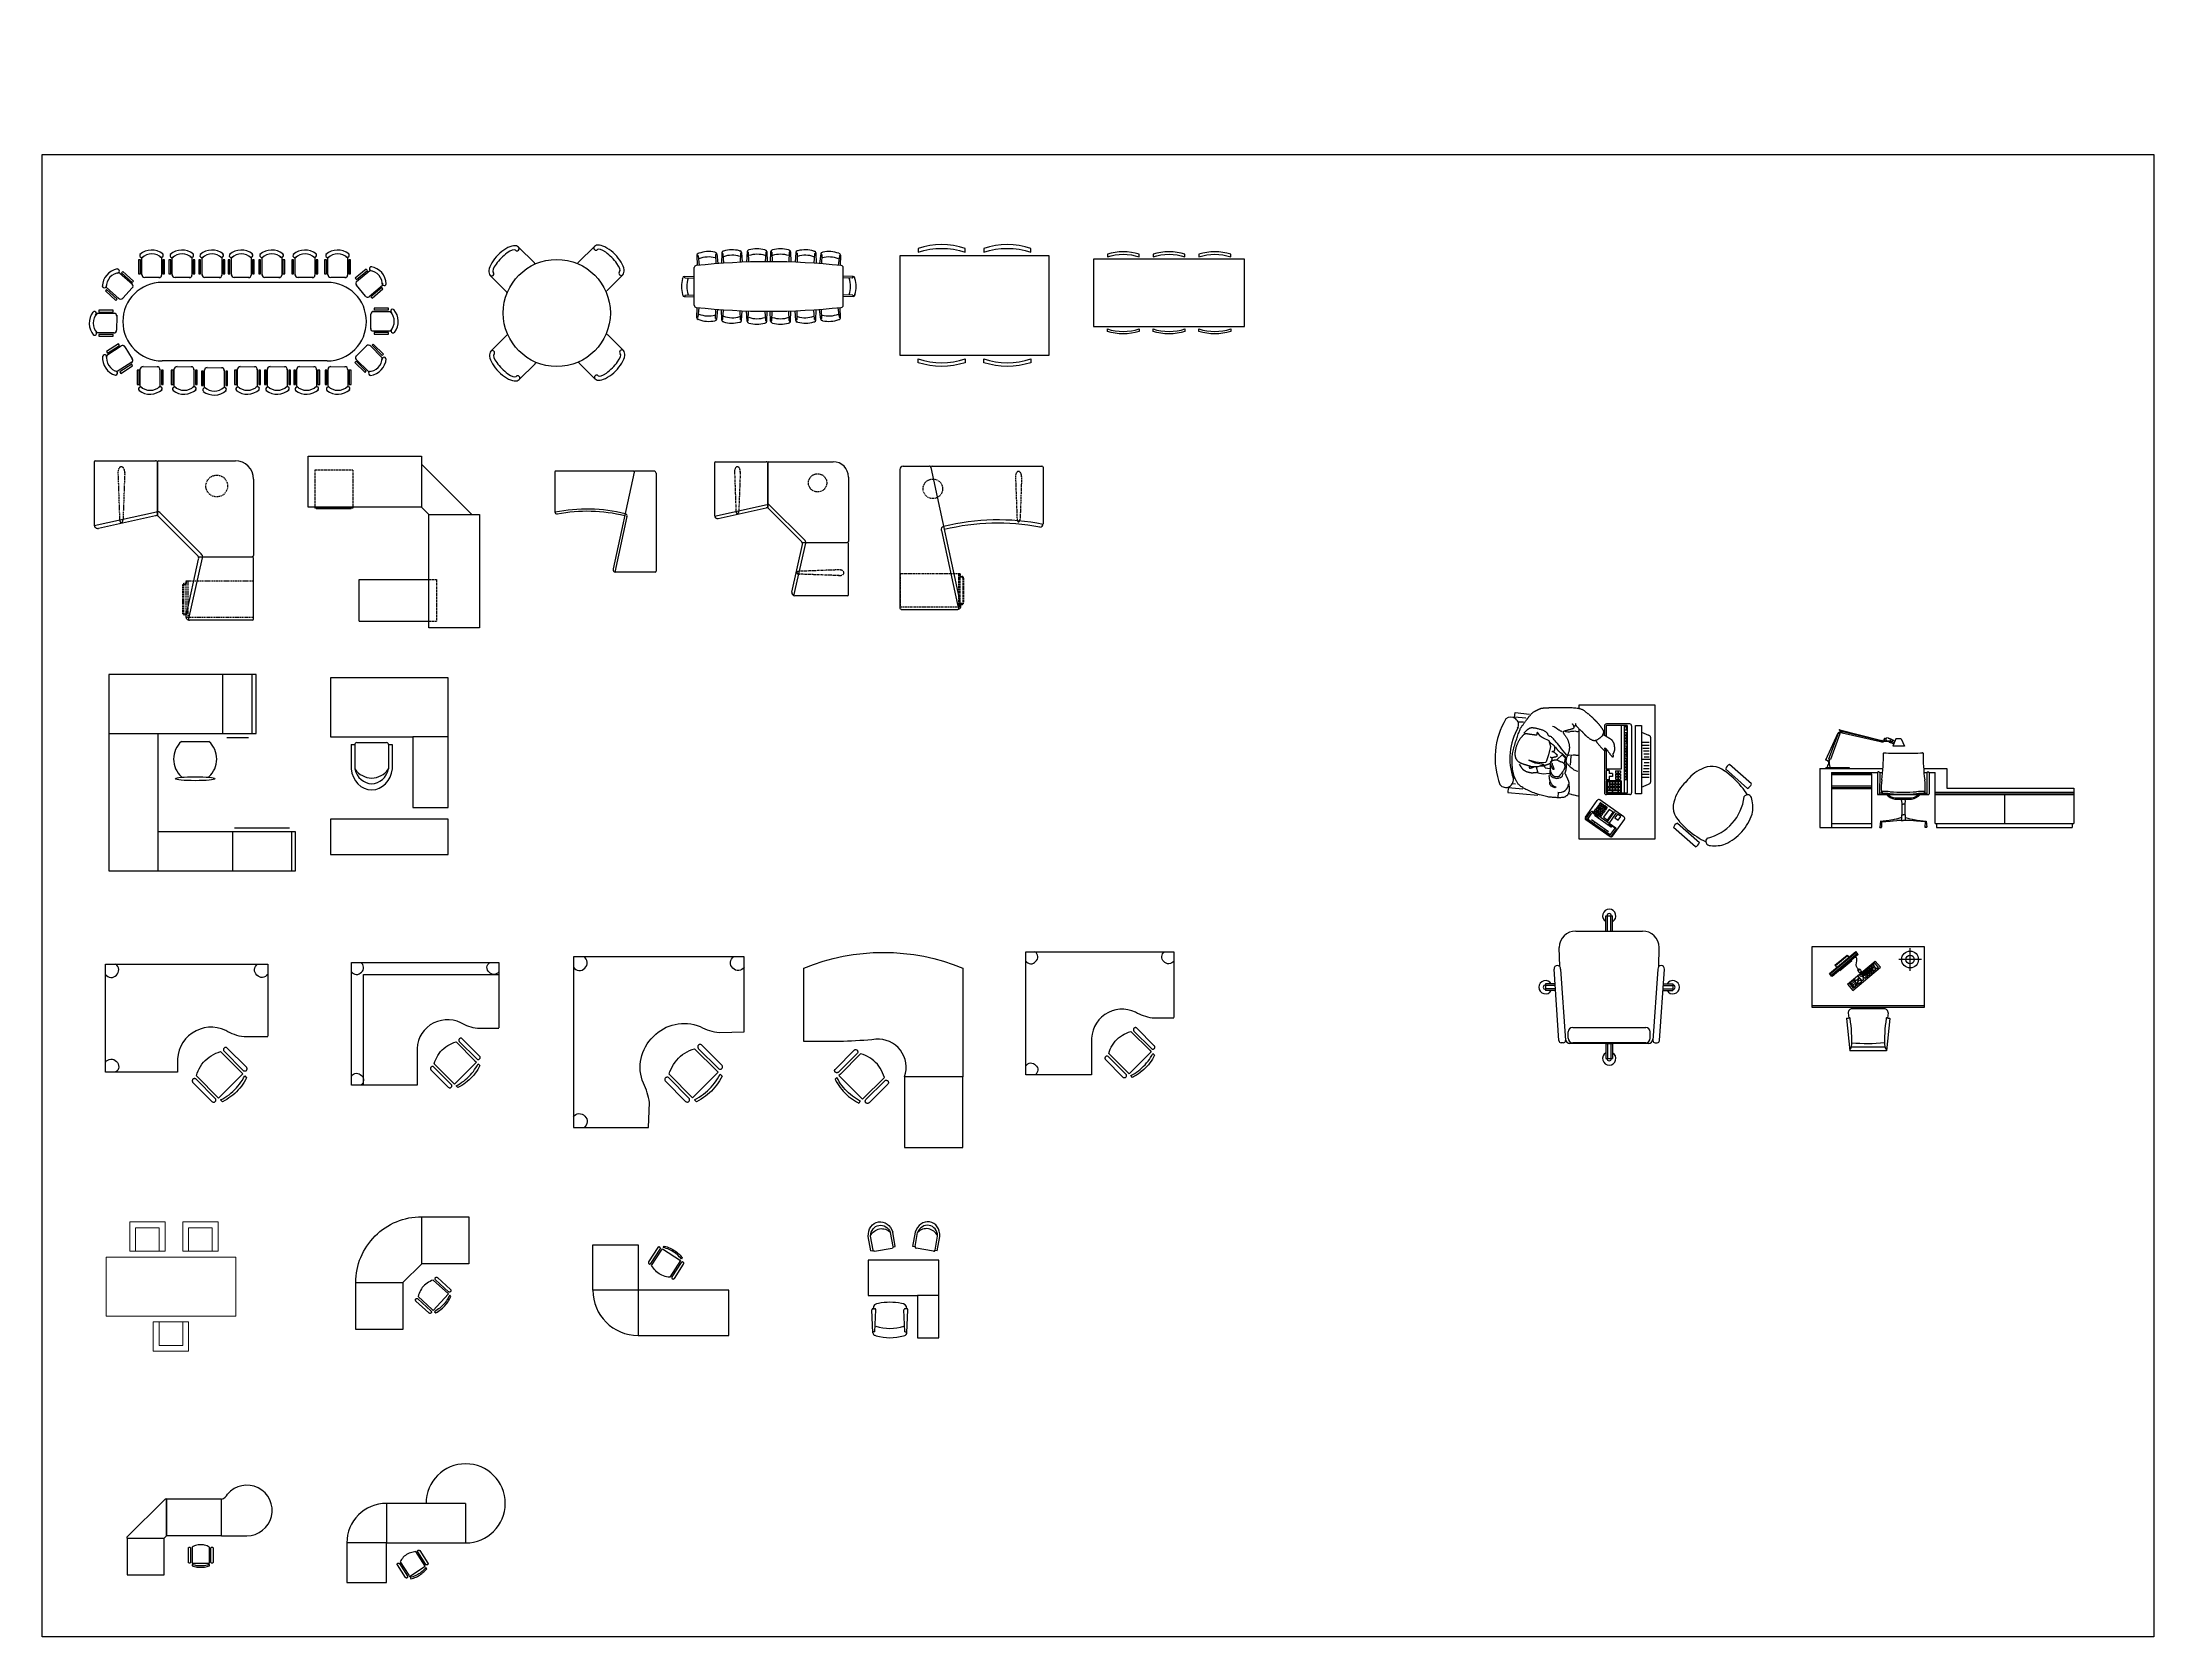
# Model space of a CAD drawing. Header units: millimetres. Extents: x 1147 to 1684, y 1086 to 1492.
import ezdxf

# ---------------------------------------------------------------- set-up
doc = ezdxf.new("R2010")
doc.units = ezdxf.units.MM
doc.linetypes.add('DASHED', pattern=[19.05, 12.7, -6.35])
doc.linetypes.add('RAYITAS', pattern=[0.375, 0.25, -0.125])
doc.styles.get("Standard").update_dxf_attribs({"font": 'arial.ttf'})

# ---------------------------------------------------------------- blocks, each defined once
blk = doc.blocks.new('A$C10326E8D')
at = {"lineweight": 0}
for points in [[(0.597, 2.2), (1.597, 2.2), (1.597, 0), (0.597, 0)], [(1.697, 1.8), (2.197, 1.8), (2.197, 1.2), (1.697, 1.2)], [(1.697, 1.7), (2.097, 1.7), (2.097, 1.3), (1.697, 1.3)], [(0, 1.4), (0.5, 1.4), (0.5, 0.8), (0, 0.8)], [(0.1, 1.3), (0.5, 1.3), (0.5, 0.9), (0.1, 0.9)], [(1.697, 0.9), (2.197, 0.9), (2.197, 0.3), (1.697, 0.3)], [(1.697, 0.8), (2.097, 0.8), (2.097, 0.4), (1.697, 0.4)]]:
    blk.add_lwpolyline(points, close=True, dxfattribs=at)
blk = doc.blocks.new('A$C167C0E5F')
for p, q in [((1500, 1382), (0, 1382)), ((0, 1382), (0, 582)), ((237, 1030), (584, 1322)), ((243, 1023), (589, 1315)), ((607, 1295), (260, 1003)), ((611, 1290), (264, 998)), ((617, 1283), (270, 991)), ((309, 1140), (469, 1275)), ((334, 1112), (309, 1140)), ((315, 1134), (475, 1268)), ((532, 1200), (372, 1066)), ((469, 1275), (494, 1246)), ((477, 887), (844, 1193)), ((526, 1207), (532, 1200)), ((617, 1283), (584, 1322)), ((815, 1150), (651, 1012)), ((820, 1129), (670, 1004)), ((812, 1167), (820, 1158)), ((820, 1158), (815, 1154)), ((815, 1154), (829, 1137)), ((829, 1137), (824, 1133)), ((824, 1133), (837, 1119)), ((827, 1179), (885, 1110)), ((912, 1112), (844, 1193)), ((1457, 1216), (1157, 1216)), ((1307, 1066), (1307, 1366)), ((1500, 582), (1500, 1382)), ((269, 989), (237, 1028)), ((372, 1066), (367, 1072)), ((477, 887), (545, 805)), ((496, 903), (552, 836)), ((518, 906), (506, 896)), ((545, 874), (518, 906)), ((562, 942), (521, 908)), ((545, 874), (532, 864)), ((571, 926), (533, 893)), ((545, 805), (912, 1112)), ((567, 848), (545, 874)), ((588, 911), (547, 876)), ((552, 836), (610, 884)), ((610, 884), (554, 951)), ((561, 957), (583, 931)), ((598, 894), (571, 872)), ((571, 872), (581, 860)), ((583, 931), (629, 970)), ((620, 917), (605, 905)), ((605, 905), (619, 888)), ((629, 970), (607, 996)), ((625, 945), (608, 931)), ((608, 931), (620, 917)), ((670, 930), (612, 1000)), ((619, 1087), (627, 1073)), ((619, 888), (665, 926)), ((621, 1088), (629, 1074)), ((637, 931), (625, 945)), ((646, 1008), (636, 1020)), ((651, 943), (637, 931)), ((641, 1004), (646, 1008)), ((653, 990), (641, 1004)), ((665, 926), (651, 943)), ((663, 998), (653, 990)), ((673, 986), (663, 998)), ((692, 948), (670, 930)), ((680, 992), (673, 986)), ((692, 977), (680, 992)), ((697, 977), (680, 963)), ((680, 963), (692, 948)), ((824, 1109), (684, 991)), ((709, 963), (697, 977)), ((851, 1082), (709, 963)), ((817, 1078), (716, 993)), ((716, 993), (728, 979)), ((829, 1063), (817, 1078)), ((837, 1119), (829, 1113)), ((829, 1113), (841, 1098)), ((851, 1106), (839, 1096)), ((839, 1096), (851, 1082)), ((863, 1092), (851, 1106)), ((885, 1110), (863, 1092)), ((0, 602), (1500, 602)), ((0, 582), (1500, 582)), ((462, 429), (505, 0)), ((485, 506), (491, 437)), ((965, 560), (535, 560)), ((1038, 429), (995, 0)), ((1015, 506), (1009, 437)), ((995, 0), (505, 0)), ((969, 50), (531, 50))]:
    blk.add_line(p, q)
for radius in [112, 56.2]:
    blk.add_circle((1307, 1216), radius)
for centre, radius, start, end in [((652, 1042), 39.7, 98.8033, 152.0531), ((467, 429), 5, 89.3749, 185.1022), ((468, 523), 89, 269.3749, 289.8528), ((535, 510), 50, 90, 185.1022), ((501, 430), 10, 7.3957, 109.8528), ((-1560, 135), 2092, 357.6778, 8.1429), ((965, 510), 50, 354.8978, 90), ((3060, 135), 2092, 171.8571, 182.3222), ((999, 430), 10, 70.1472, 172.6043), ((1032, 523), 89, 250.1472, 270.6251), ((1033, 429), 5, 354.8978, 90.6251), ((551, 8), 46.5, 115.697, 189.9782), ((746, 2541), 2441, 264.9885, 275.1888), ((949, 8), 46.5, 350.0218, 64.303)]:
    blk.add_arc(centre, radius, start, end)
blk.add_ellipse((635, 1067), major_axis=(14.5, -21.3), ratio=0.707124)
blk.add_open_spline([(620, 1088), (609, 1098), (572, 1133), (612, 1210), (593, 1242), (571, 1244)], degree=3, knots=[2.388058, 2.388058, 2.388058, 2.388058, 45.179151, 147.748054, 184.413548, 184.413548, 184.413548, 184.413548])
blk = doc.blocks.new('A$C559C0E9E')
for p, q in [((80, 863), (236, 1205)), ((117, 874), (239, 1201)), ((258, 1194), (136, 867)), ((239, 1201), (258, 1194)), ((242, 1202), (241, 1201)), ((246, 1212), (263, 1223)), ((246, 1199), (249, 1206)), ((253, 1247), (249, 1244)), ((249, 1244), (263, 1226)), ((249, 1206), (271, 1221)), ((251, 1200), (250, 1199)), ((250, 1199), (250, 1198)), ((250, 1199), (250, 1199)), ((250, 1199), (250, 1199)), ((250, 1198), (250, 1198)), ((251, 1201), (251, 1200)), ((251, 1201), (251, 1201)), ((251, 1201), (251, 1201)), ((252, 1201), (251, 1201)), ((251, 1200), (251, 1200)), ((251, 1200), (251, 1200)), ((253, 1203), (252, 1202)), ((252, 1202), (252, 1201)), ((252, 1202), (252, 1202)), ((252, 1202), (252, 1202)), ((252, 1202), (252, 1202)), ((252, 1202), (252, 1202)), ((252, 1202), (252, 1202)), ((252, 1202), (252, 1202)), ((252, 1202), (252, 1202)), ((252, 1201), (252, 1201)), ((252, 1201), (252, 1201)), ((253, 1197), (252, 1197)), ((267, 1229), (253, 1247)), ((253, 1204), (253, 1203)), ((253, 1204), (253, 1204)), ((253, 1204), (253, 1204)), ((254, 1204), (253, 1204)), ((253, 1203), (253, 1203)), ((253, 1203), (253, 1203)), ((253, 1203), (253, 1203)), ((253, 1203), (253, 1203)), ((253, 1199), (253, 1198)), ((254, 1199), (253, 1199)), ((253, 1198), (253, 1197)), ((253, 1198), (253, 1198)), ((253, 1198), (253, 1198)), ((253, 1197), (253, 1197)), ((254, 1205), (254, 1204)), ((254, 1205), (254, 1205)), ((254, 1205), (254, 1205)), ((254, 1205), (254, 1205)), ((255, 1205), (254, 1205)), ((254, 1204), (254, 1204)), ((254, 1200), (254, 1199)), ((254, 1200), (254, 1200)), ((254, 1200), (254, 1200)), ((254, 1200), (254, 1200)), ((254, 1200), (254, 1200)), ((255, 1200), (254, 1200)), ((254, 1199), (254, 1199)), ((254, 1199), (254, 1199)), ((254, 1199), (254, 1199)), ((254, 1199), (254, 1199)), ((255, 1244), (792, 1110)), ((255, 1206), (255, 1205)), ((255, 1206), (255, 1206)), ((255, 1206), (255, 1206)), ((255, 1206), (255, 1206)), ((256, 1206), (255, 1206)), ((255, 1205), (255, 1205)), ((255, 1202), (255, 1201)), ((256, 1202), (255, 1202)), ((255, 1201), (255, 1200)), ((255, 1201), (255, 1201)), ((255, 1201), (255, 1201)), ((255, 1201), (255, 1201)), ((255, 1201), (255, 1201)), ((255, 1201), (255, 1201)), ((255, 1200), (255, 1200)), ((255, 1200), (255, 1200)), ((256, 1245), (256, 1243)), ((256, 1245), (256, 1245)), ((256, 1244), (256, 1245)), ((256, 1207), (256, 1206)), ((257, 1207), (256, 1207)), ((256, 1206), (256, 1206)), ((256, 1206), (256, 1206)), ((256, 1206), (256, 1206)), ((256, 1206), (256, 1206)), ((256, 1206), (256, 1206)), ((256, 1203), (256, 1202)), ((256, 1203), (256, 1203)), ((256, 1203), (256, 1203)), ((256, 1203), (256, 1203)), ((256, 1203), (256, 1203)), ((257, 1203), (256, 1203)), ((256, 1202), (256, 1202)), ((256, 1202), (256, 1202)), ((256, 1202), (256, 1202)), ((256, 1202), (256, 1202)), ((257, 1207), (257, 1207)), ((257, 1207), (257, 1207)), ((257, 1207), (257, 1207)), ((257, 1207), (257, 1207)), ((257, 1207), (257, 1207)), ((257, 1207), (257, 1207)), ((258, 1207), (257, 1207)), ((257, 1204), (257, 1203)), ((257, 1204), (257, 1204)), ((257, 1204), (257, 1204)), ((258, 1204), (257, 1204)), ((257, 1203), (257, 1203)), ((257, 1203), (257, 1203)), ((257, 1203), (257, 1203)), ((257, 1203), (257, 1203)), ((258, 1208), (258, 1207)), ((258, 1208), (258, 1208)), ((259, 1208), (258, 1208)), ((258, 1207), (258, 1207)), ((258, 1204), (258, 1204)), ((258, 1204), (258, 1204)), ((258, 1204), (258, 1204)), ((258, 1204), (258, 1204)), ((258, 1204), (258, 1204)), ((258, 1204), (258, 1204)), ((258, 1204), (258, 1204)), ((259, 1204), (258, 1204)), ((259, 1208), (259, 1208)), ((259, 1208), (259, 1208)), ((259, 1208), (259, 1208)), ((260, 1208), (259, 1208)), ((259, 1205), (259, 1204)), ((259, 1205), (259, 1205)), ((259, 1205), (259, 1205)), ((259, 1205), (259, 1205)), ((260, 1205), (259, 1205)), ((259, 1204), (259, 1204)), ((259, 1204), (259, 1204)), ((260, 1208), (260, 1208)), ((261, 1208), (260, 1208)), ((260, 1205), (260, 1205)), ((260, 1205), (260, 1205)), ((260, 1205), (260, 1205)), ((261, 1205), (260, 1205)), ((261, 1208), (261, 1208)), ((261, 1208), (261, 1208)), ((262, 1208), (261, 1208)), ((261, 1205), (261, 1205)), ((261, 1205), (261, 1205)), ((262, 1205), (261, 1205)), ((262, 1208), (262, 1208)), ((263, 1208), (262, 1208)), ((262, 1205), (262, 1205)), ((262, 1205), (262, 1205)), ((263, 1205), (262, 1205)), ((263, 1208), (263, 1208)), ((263, 1208), (263, 1208)), ((264, 1208), (263, 1208)), ((263, 1205), (263, 1205)), ((263, 1205), (263, 1205)), ((263, 1205), (263, 1205)), ((264, 1205), (263, 1205)), ((264, 1208), (264, 1208)), ((264, 1208), (264, 1208)), ((265, 1208), (264, 1208)), ((264, 1205), (264, 1205)), ((264, 1205), (264, 1205)), ((265, 1205), (264, 1205)), ((265, 1208), (265, 1208)), ((265, 1208), (265, 1208)), ((266, 1208), (265, 1208)), ((265, 1205), (265, 1205)), ((265, 1205), (265, 1205)), ((266, 1205), (265, 1205)), ((266, 1208), (266, 1208)), ((266, 1208), (266, 1208)), ((267, 1208), (266, 1208)), ((266, 1205), (266, 1205)), ((266, 1205), (266, 1205)), ((267, 1205), (266, 1205)), ((267, 1208), (267, 1208)), ((267, 1208), (267, 1208)), ((268, 1208), (267, 1208)), ((267, 1205), (267, 1205)), ((267, 1205), (267, 1205)), ((268, 1205), (267, 1205)), ((268, 1208), (268, 1208)), ((269, 1208), (268, 1208)), ((268, 1205), (268, 1205)), ((269, 1205), (268, 1205)), ((269, 1208), (269, 1208)), ((269, 1208), (269, 1208)), ((270, 1208), (269, 1208)), ((269, 1205), (269, 1205)), ((269, 1205), (269, 1205)), ((270, 1205), (269, 1205)), ((270, 1208), (270, 1208)), ((271, 1208), (270, 1208)), ((270, 1205), (270, 1205)), ((271, 1205), (270, 1205)), ((271, 1227), (291, 1222)), ((271, 1221), (280, 1218)), ((271, 1208), (271, 1208)), ((272, 1208), (271, 1208)), ((271, 1205), (271, 1205)), ((272, 1205), (271, 1205)), ((273, 1208), (272, 1208)), ((273, 1205), (272, 1205)), ((273, 1208), (273, 1208)), ((274, 1208), (273, 1208)), ((273, 1205), (273, 1205)), ((274, 1205), (273, 1205)), ((274, 1208), (274, 1208)), ((275, 1208), (274, 1208)), ((274, 1205), (274, 1205)), ((275, 1205), (274, 1205)), ((276, 1208), (275, 1208)), ((276, 1205), (275, 1205)), ((276, 1208), (276, 1208)), ((277, 1208), (276, 1208)), ((276, 1205), (276, 1205)), ((277, 1205), (276, 1205)), ((278, 1208), (277, 1208)), ((278, 1205), (277, 1205)), ((279, 1209), (278, 1208)), ((279, 1206), (278, 1205)), ((280, 1209), (279, 1209)), ((280, 1206), (279, 1206)), ((281, 1224), (280, 1218)), ((290, 1217), (280, 1219)), ((282, 1209), (280, 1209)), ((282, 1206), (280, 1206)), ((284, 1209), (282, 1209)), ((283, 1206), (282, 1206)), ((285, 1206), (283, 1206)), ((286, 1209), (284, 1209)), ((288, 1206), (285, 1206)), ((288, 1209), (286, 1209)), ((287, 1202), (291, 1222)), ((774, 1090), (287, 1202)), ((291, 1222), (290, 1217)), ((291, 1222), (778, 1109)), ((775, 1110), (771, 1091)), ((778, 1109), (774, 1090)), ((775, 1092), (774, 1093)), ((776, 1095), (775, 1095)), ((776, 1092), (775, 1092)), ((805, 1094), (776, 1101)), ((776, 1095), (776, 1095)), ((777, 1095), (776, 1095)), ((776, 1092), (776, 1092)), ((777, 1092), (776, 1092)), ((786, 1104), (777, 1105)), ((777, 1095), (777, 1095)), ((778, 1095), (777, 1095)), ((777, 1092), (777, 1092)), ((778, 1092), (777, 1092)), ((778, 1095), (778, 1095)), ((779, 1095), (778, 1095)), ((778, 1092), (778, 1092)), ((778, 1092), (778, 1092)), ((779, 1091), (778, 1092)), ((779, 1095), (779, 1095)), ((779, 1094), (779, 1095)), ((780, 1094), (779, 1094)), ((779, 1091), (779, 1091)), ((780, 1091), (779, 1091)), ((780, 1094), (780, 1094)), ((780, 1094), (780, 1094)), ((781, 1094), (780, 1094)), ((780, 1091), (780, 1091)), ((780, 1091), (780, 1091)), ((781, 1091), (780, 1091)), ((781, 1094), (781, 1094)), ((781, 1094), (781, 1094)), ((782, 1094), (781, 1094)), ((781, 1091), (781, 1091)), ((781, 1091), (781, 1091)), ((782, 1091), (781, 1091)), ((782, 1094), (782, 1094)), ((782, 1094), (782, 1094)), ((783, 1094), (782, 1094)), ((782, 1091), (782, 1091)), ((782, 1091), (782, 1091)), ((782, 1091), (782, 1091)), ((783, 1091), (782, 1091)), ((783, 1094), (783, 1094)), ((783, 1094), (783, 1094)), ((784, 1094), (783, 1094)), ((783, 1091), (783, 1091)), ((783, 1091), (783, 1091)), ((784, 1091), (783, 1091)), ((784, 1094), (784, 1094)), ((784, 1094), (784, 1094)), ((785, 1093), (784, 1094)), ((784, 1091), (784, 1091)), ((784, 1090), (784, 1091)), ((785, 1090), (784, 1090)), ((785, 1093), (785, 1093)), ((785, 1093), (785, 1093)), ((786, 1093), (785, 1093)), ((785, 1090), (785, 1090)), ((785, 1090), (785, 1090)), ((786, 1090), (785, 1090)), ((786, 1093), (786, 1093)), ((786, 1093), (786, 1093)), ((787, 1093), (786, 1093)), ((786, 1090), (786, 1090)), ((786, 1090), (786, 1090)), ((786, 1090), (786, 1090)), ((787, 1090), (786, 1090)), ((787, 1093), (787, 1093)), ((787, 1093), (787, 1093)), ((787, 1093), (787, 1093)), ((788, 1093), (787, 1093)), ((787, 1090), (787, 1090)), ((787, 1090), (787, 1090)), ((788, 1090), (787, 1090)), ((788, 1093), (788, 1093)), ((788, 1092), (788, 1093)), ((789, 1092), (788, 1092)), ((788, 1089), (788, 1090)), ((788, 1089), (788, 1089)), ((789, 1089), (788, 1089)), ((789, 1092), (789, 1092)), ((789, 1092), (789, 1092)), ((790, 1092), (789, 1092)), ((789, 1089), (789, 1089)), ((789, 1089), (789, 1089)), ((790, 1089), (789, 1089)), ((790, 1092), (790, 1092)), ((790, 1092), (790, 1092)), ((791, 1092), (790, 1092)), ((790, 1089), (790, 1089)), ((791, 1089), (790, 1089)), ((791, 1092), (791, 1092)), ((791, 1092), (791, 1092)), ((792, 1092), (791, 1092)), ((791, 1089), (791, 1089)), ((791, 1089), (791, 1089)), ((792, 1089), (791, 1089)), ((792, 1092), (792, 1092)), ((793, 1092), (792, 1092)), ((792, 1089), (792, 1089)), ((793, 1089), (792, 1089)), ((793, 1092), (793, 1092)), ((794, 1092), (793, 1092)), ((793, 1089), (793, 1089)), ((794, 1089), (793, 1089)), ((794, 1092), (794, 1092)), ((795, 1092), (794, 1092)), ((795, 1089), (794, 1089)), ((795, 1092), (795, 1092)), ((796, 1092), (795, 1092)), ((795, 1089), (795, 1089)), ((796, 1089), (795, 1089)), ((796, 1092), (796, 1092)), ((797, 1092), (796, 1092)), ((797, 1089), (796, 1089)), ((797, 1092), (797, 1092)), ((798, 1092), (797, 1092)), ((797, 1089), (797, 1089)), ((798, 1089), (797, 1089)), ((805, 1099), (798, 1101)), ((798, 1091), (798, 1092)), ((799, 1091), (798, 1091)), ((799, 1089), (798, 1089)), ((799, 1091), (799, 1091)), ((800, 1091), (799, 1091)), ((800, 1089), (799, 1089)), ((800, 1091), (800, 1091)), ((800, 1091), (800, 1091)), ((801, 1091), (800, 1091)), ((801, 1088), (800, 1089)), ((801, 1091), (801, 1091)), ((802, 1091), (801, 1091)), ((802, 1089), (801, 1088)), ((803, 1091), (802, 1091)), ((802, 1091), (802, 1091)), ((802, 1091), (802, 1091)), ((803, 1089), (802, 1089)), ((804, 1091), (803, 1091)), ((804, 1089), (803, 1089)), ((805, 1092), (804, 1091)), ((804, 1091), (804, 1091)), ((806, 1089), (804, 1089)), ((903, 1099), (805, 1099)), ((903, 1094), (805, 1094)), ((806, 1092), (805, 1092)), ((806, 1092), (806, 1092)), ((807, 1092), (806, 1092)), ((807, 1090), (806, 1089)), ((808, 1093), (807, 1092)), ((809, 1090), (807, 1090)), ((809, 1093), (808, 1093)), ((810, 1094), (809, 1093)), ((811, 1091), (809, 1090)), ((812, 1092), (811, 1091)), ((813, 1101), (812, 1100)), ((812, 1100), (812, 1099)), ((814, 1094), (812, 1092)), ((814, 1102), (813, 1101)), ((813, 1101), (813, 1101)), ((815, 1104), (814, 1103)), ((814, 1103), (814, 1102)), ((814, 1102), (814, 1102)), ((816, 1107), (815, 1106)), ((815, 1106), (815, 1105)), ((815, 1106), (815, 1106)), ((815, 1106), (815, 1106)), ((815, 1105), (815, 1104)), ((815, 1105), (815, 1105)), ((815, 1104), (815, 1104)), ((817, 1118), (816, 1117)), ((816, 1117), (816, 1116)), ((816, 1116), (816, 1115)), ((816, 1116), (816, 1116)), ((816, 1115), (816, 1114)), ((816, 1115), (816, 1115)), ((816, 1114), (816, 1113)), ((816, 1114), (816, 1114)), ((816, 1113), (816, 1112)), ((816, 1113), (816, 1113)), ((816, 1112), (816, 1111)), ((816, 1112), (816, 1112)), ((816, 1111), (816, 1110)), ((816, 1111), (816, 1111)), ((816, 1110), (816, 1109)), ((816, 1110), (816, 1110)), ((816, 1110), (816, 1110)), ((816, 1109), (816, 1108)), ((816, 1109), (816, 1109)), ((816, 1108), (816, 1107)), ((816, 1108), (816, 1108)), ((816, 1107), (816, 1107)), ((817, 1101), (816, 1100)), ((816, 1100), (816, 1099)), ((816, 1100), (816, 1100)), ((816, 1099), (816, 1099)), ((817, 1124), (817, 1123)), ((817, 1124), (817, 1124)), ((818, 1124), (817, 1124)), ((817, 1123), (817, 1122)), ((817, 1123), (817, 1123)), ((817, 1122), (817, 1121)), ((817, 1122), (817, 1122)), ((817, 1122), (817, 1122)), ((817, 1121), (817, 1120)), ((817, 1121), (817, 1121)), ((817, 1120), (817, 1119)), ((817, 1119), (817, 1118)), ((817, 1119), (817, 1119)), ((817, 1118), (817, 1118)), ((818, 1103), (817, 1102)), ((817, 1102), (817, 1101)), ((817, 1102), (817, 1102)), ((817, 1101), (817, 1101)), ((818, 1126), (818, 1125)), ((819, 1126), (818, 1126)), ((818, 1125), (818, 1124)), ((818, 1125), (818, 1125)), ((818, 1125), (818, 1125)), ((818, 1125), (818, 1125)), ((819, 1107), (818, 1106)), ((818, 1106), (818, 1105)), ((818, 1106), (818, 1106)), ((818, 1105), (818, 1104)), ((818, 1105), (818, 1105)), ((818, 1104), (818, 1103)), ((818, 1104), (818, 1104)), ((820, 1128), (819, 1127)), ((819, 1127), (819, 1126)), ((819, 1127), (819, 1127)), ((819, 1127), (819, 1127)), ((819, 1126), (819, 1126)), ((819, 1117), (819, 1116)), ((820, 1117), (819, 1117)), ((819, 1116), (819, 1115)), ((819, 1116), (819, 1116)), ((819, 1115), (819, 1114)), ((819, 1114), (819, 1113)), ((819, 1114), (819, 1114)), ((819, 1113), (819, 1112)), ((819, 1113), (819, 1113)), ((819, 1112), (819, 1111)), ((819, 1112), (819, 1112)), ((819, 1111), (819, 1110)), ((819, 1111), (819, 1111)), ((819, 1111), (819, 1111)), ((819, 1110), (819, 1109)), ((819, 1110), (819, 1110)), ((819, 1109), (819, 1108)), ((819, 1109), (819, 1109)), ((819, 1108), (819, 1107)), ((819, 1108), (819, 1108)), ((819, 1107), (819, 1107)), ((820, 1129), (820, 1128)), ((821, 1129), (820, 1129)), ((820, 1128), (820, 1128)), ((820, 1128), (820, 1128)), ((820, 1123), (820, 1122)), ((820, 1123), (820, 1123)), ((820, 1123), (820, 1123)), ((821, 1123), (820, 1123)), ((820, 1122), (820, 1121)), ((820, 1122), (820, 1122)), ((820, 1122), (820, 1122)), ((820, 1121), (820, 1120)), ((820, 1121), (820, 1121)), ((820, 1120), (820, 1119)), ((820, 1120), (820, 1120)), ((820, 1120), (820, 1120)), ((820, 1119), (820, 1118)), ((820, 1118), (820, 1117)), ((820, 1118), (820, 1118)), ((822, 1131), (821, 1130)), ((821, 1130), (821, 1129)), ((821, 1130), (821, 1130)), ((821, 1129), (821, 1129)), ((821, 1125), (821, 1124)), ((822, 1125), (821, 1125)), ((821, 1124), (821, 1123)), ((821, 1124), (821, 1124)), ((821, 1124), (821, 1124)), ((821, 1124), (821, 1124)), ((821, 1124), (821, 1124)), ((823, 1132), (822, 1131)), ((822, 1131), (822, 1131)), ((822, 1131), (822, 1131)), ((823, 1127), (822, 1126)), ((822, 1126), (822, 1125)), ((822, 1126), (822, 1126)), ((822, 1126), (822, 1126)), ((822, 1126), (822, 1126)), ((822, 1125), (822, 1125)), ((824, 1133), (823, 1132)), ((823, 1132), (823, 1132)), ((823, 1132), (823, 1132)), ((823, 1128), (823, 1127)), ((823, 1128), (823, 1128)), ((824, 1128), (823, 1128)), ((823, 1127), (823, 1127)), ((824, 1133), (824, 1133)), ((825, 1133), (824, 1133)), ((824, 1129), (824, 1128)), ((824, 1129), (824, 1129)), ((824, 1129), (824, 1129)), ((825, 1129), (824, 1129)), ((825, 1134), (825, 1133)), ((825, 1134), (825, 1134)), ((826, 1134), (825, 1134)), ((825, 1130), (825, 1129)), ((825, 1130), (825, 1130)), ((826, 1130), (825, 1130)), ((826, 1134), (826, 1134)), ((826, 1134), (826, 1134)), ((827, 1134), (826, 1134)), ((826, 1131), (826, 1130)), ((826, 1131), (826, 1131)), ((827, 1131), (826, 1131)), ((826, 1130), (826, 1130)), ((827, 1135), (827, 1134)), ((828, 1135), (827, 1135)), ((827, 1131), (827, 1131)), ((827, 1131), (827, 1131)), ((828, 1131), (827, 1131)), ((828, 1135), (828, 1135)), ((828, 1135), (828, 1135)), ((829, 1135), (828, 1135)), ((828, 1132), (828, 1131)), ((828, 1132), (828, 1132)), ((829, 1132), (828, 1132)), ((829, 1135), (829, 1135)), ((830, 1135), (829, 1135)), ((829, 1132), (829, 1132)), ((829, 1132), (829, 1132)), ((829, 1132), (829, 1132)), ((830, 1132), (829, 1132)), ((830, 1135), (830, 1135)), ((831, 1135), (830, 1135)), ((830, 1132), (830, 1132)), ((831, 1132), (830, 1132)), ((831, 1135), (831, 1135)), ((832, 1135), (831, 1135)), ((831, 1132), (831, 1132)), ((831, 1132), (831, 1132)), ((832, 1132), (831, 1132)), ((833, 1136), (832, 1135)), ((833, 1132), (832, 1132)), ((833, 1135), (833, 1136)), ((835, 1135), (833, 1135)), ((833, 1132), (833, 1132)), ((834, 1132), (833, 1132)), ((835, 1132), (834, 1132)), ((836, 1135), (835, 1135)), ((836, 1132), (835, 1132)), ((840, 1137), (836, 1128)), ((837, 1135), (836, 1135)), ((838, 1132), (836, 1132)), ((842, 1125), (836, 1128)), ((839, 1134), (837, 1135)), ((846, 1134), (840, 1137)), ((890, 1087), (854, 1103)), ((870, 1140), (871, 1142)), ((870, 1140), (906, 1124)), ((871, 1142), (907, 1126)), ((908, 1127), (889, 1084)), ((912, 1074), (889, 1084)), ((908, 1127), (931, 1116)), ((931, 1116), (912, 1074)), ((936, 1067), (913, 1077)), ((969, 1128), (929, 1038)), ((929, 1114), (952, 1103)), ((952, 1103), (936, 1067)), ((957, 1101), (952, 1103)), ((1039, 1128), (969, 1128)), ((1039, 1128), (1079, 1038)), ((75, 861), (77, 865)), ((110, 844), (75, 861)), ((77, 865), (111, 847)), ((80, 863), (86, 863)), ((86, 863), (86, 860)), ((113, 836), (113, 800)), ((136, 867), (117, 874)), ((117, 849), (125, 871)), ((119, 836), (119, 800)), ((124, 857), (120, 859)), ((128, 869), (121, 848)), ((125, 871), (128, 869)), ((1079, 1038), (929, 1038)), ((941, 1065), (936, 1067)), ((0, 750), (805, 750)), ((0, 750), (0, 0)), ((379, 760), (79, 760)), ((79, 750), (79, 760)), ((99, 760), (103, 800)), ((130, 800), (103, 800)), ((134, 760), (130, 800)), ((150, 700), (734, 700)), ((150, 700), (150, 0)), ((665, 680), (150, 680)), ((665, 670), (150, 670)), ((379, 750), (379, 760)), ((665, 0), (665, 680)), ((734, 698), (735, 430)), ((754, 708), (744, 708)), ((764, 698), (762, 430)), ((764, 700), (801, 700)), ((1323, 750), (1618, 750)), ((1327, 700), (1364, 700)), ((1364, 698), (1365, 430)), ((1374, 708), (1384, 708)), ((1394, 698), (1392, 430)), ((1394, 700), (1468, 700)), ((1468, 50), (1468, 700)), ((1618, 750), (1618, 500)), ((665, 525), (150, 525)), ((665, 505), (150, 505)), ((665, 495), (150, 495)), ((752, 420), (745, 420)), ((745, 420), (1380, 420)), ((787, 437), (762, 437)), ((794, 453), (794, 434)), ((794, 453), (797, 453)), ((794, 434), (797, 434)), ((797, 458), (797, 432)), ((1042, 344), (1046, 298)), ((1046, 298), (1064, 298)), ((1046, 298), (1046, 164)), ((1082, 298), (1064, 298)), ((1086, 344), (1082, 298)), ((1082, 298), (1082, 164)), ((1331, 458), (1331, 432)), ((1334, 453), (1331, 453)), ((1334, 434), (1331, 434)), ((1334, 453), (1334, 434)), ((1340, 437), (1365, 437)), ((1375, 420), (1382, 420)), ((1468, 450), (3235, 450)), ((1468, 430), (3235, 430)), ((1468, 420), (3235, 420)), ((1618, 500), (3235, 500)), ((2351, 430), (2351, 50)), ((3235, 500), (3235, 430)), ((3235, 430), (3235, 50)), ((0, 0), (150, 0)), ((150, 50), (665, 50)), ((150, 0), (665, 0)), ((772, 81), (764, 4)), ((764, 4), (787, 4)), ((766, 3), (765, 4)), ((765, 0), (766, 3)), ((765, 0), (787, 0)), ((785, 71), (896, 82)), ((785, 71), (787, 4)), ((785, 3), (787, 4)), ((787, 0), (785, 3)), ((896, 82), (936, 86)), ((936, 86), (983, 90)), ((1037, 92), (1039, 92)), ((1039, 92), (1064, 92)), ((1041, 164), (1064, 164)), ((1041, 164), (1041, 92)), ((1087, 164), (1064, 164)), ((1089, 92), (1064, 92)), ((1087, 164), (1087, 92)), ((1090, 92), (1089, 92)), ((1192, 86), (1144, 90)), ((1232, 82), (1192, 86)), ((1343, 71), (1232, 82)), ((1343, 71), (1340, 4)), ((1363, 4), (1340, 4)), ((1342, 3), (1341, 4)), ((1341, 0), (1342, 3)), ((1363, 0), (1341, 0)), ((1355, 81), (1363, 4)), ((1361, 3), (1363, 4)), ((1363, 0), (1361, 3)), ((1468, 50), (3235, 50)), ((1488, 50), (1488, 0)), ((1488, 0), (3215, 0)), ((3215, 50), (3215, 0))]:
    blk.add_line(p, q)
for centre, radius in [((242, 1208), 5.81), ((253, 1243), 1.24), ((267, 1224), 4.67), ((792, 1104), 6.67), ((792, 1104), 4.67), ((908, 1096), 5), ((79, 862), 1.12), ((116, 842), 7)]:
    blk.add_circle(centre, radius)
for centre, radius, start, end in [((805, 1096), 2.6, 90, 270), ((862, 1122), 20, 66.0375, 246.0375), ((902, 1170), 38.6, 251.2226, 272.9849), ((898, 1130), 5.76, 335.7635, 20.0472), ((-2237, 969), 3050, 353.1791, 359.6065), ((818, 948), 5, 90, 176.6946), ((994, 4095), 3148, 266.7518, 271.2725), ((1134, 4095), 3148, 268.7275, 273.2482), ((1310, 948), 5, 3.3054, 90), ((4365, 969), 3050, 180.3935, 186.8209), ((744, 698), 10, 90, 180.3168), ((754, 698), 10, 359.6367, 90), ((1491, 509), 707, 172.1002, 184.4951), ((636, 509), 707, 355.5049, 7.8998), ((1374, 698), 10, 90, 180.3633), ((1384, 698), 10, 359.6832, 90), ((745, 430), 10, 180.3168, 270), ((752, 430), 10, 270, 359.6367), ((1348, 451), 561, 179.7226, 181.1404), ((795, 441), 8.67, 185.2807, 278.7933), ((798, 442), 9.47, 189.9818, 258.4516), ((831, -531), 989, 86.3132, 91.9774), ((831, -556), 989, 86.3132, 91.9774), ((983, 541), 180, 222.1277, 261.8872), ((983, 541), 165, 227.0375, 261.6292), ((1034, 2005), 1555, 264.9558, 271.0854), ((1034, 1980), 1555, 264.9558, 271.0854), ((971, 695), 332, 267.6118, 271.7941), ((971, 695), 317, 267.7487, 271.882), ((1025, 1630), 1253, 268.0219, 271.7643), ((1025, 1630), 1268, 268.0446, 271.7643), ((983, 337), 58.7, 7.0007, 25.6568), ((1094, 2005), 1555, 268.9146, 275.0442), ((1094, 1980), 1555, 268.9146, 275.0442), ((1103, 1630), 1253, 268.2357, 271.9781), ((1103, 1630), 1268, 268.2357, 271.9554), ((1144, 337), 58.7, 154.3432, 172.9993), ((1156, 695), 317, 268.118, 272.2513), ((1156, 695), 332, 268.2059, 272.3882), ((1145, 541), 165, 278.3708, 312.9625), ((1145, 541), 180, 278.1128, 317.8723), ((1297, -531), 989, 88.0226, 93.6868), ((1297, -556), 989, 88.0226, 93.6868), ((1329, 442), 9.47, 281.5484, 350.0182), ((1332, 441), 8.67, 261.2067, 354.7193), ((780, 451), 561, 358.8596, 0.2774), ((1375, 430), 10, 180.3633, 270), ((1382, 430), 10, 270, 359.6832), ((700, 1300), 1220, 273.3713, 280.5391), ((813, 794), 703, 279.0693, 288.379), ((1046, -797), 888, 90.3546, 94.0574), ((1022, 148), 24.4, 301.8283, 321.7144), ((1106, 148), 24.4, 218.2856, 238.1717), ((1081, -797), 888, 85.9426, 89.6454), ((1315, 794), 703, 251.621, 260.9307), ((1427, 1300), 1220, 259.4609, 266.6287)]:
    blk.add_arc(centre, radius, start, end)
blk = doc.blocks.new('FAUTA')
at = {"color": 0}
for p, q in [((-6.9, 0), (-4.1, 0.3)), ((-4.1, 0.3), (-1.4, 0.5)), ((-1.4, 0.5), (1.4, 0.5)), ((1.4, 0.5), (4.1, 0.5)), ((4.1, 0.5), (6.9, 0.3)), ((6.9, 0.3), (9.6, 0)), ((-25.4, -9.9), (-25.6, -10.4)), ((-25.6, -10.4), (-25.6, -11)), ((-25.6, -11), (-25.6, -41)), ((-25.1, -9.4), (-25.4, -9.9)), ((-24.7, -9), (-25.1, -9.4)), ((-24.2, -8.7), (-24.7, -9)), ((-23.7, -8.5), (-24.2, -8.7)), ((-23.1, -8.5), (-23.7, -8.5)), ((-22.6, -8.5), (-23.1, -8.5)), ((-22.1, -8.7), (-22.6, -8.5)), ((-21.6, -9), (-22.1, -8.7)), ((-21.2, -9.4), (-21.6, -9)), ((-20.9, -9.9), (-21.2, -9.4)), ((-20.7, -10.4), (-20.9, -9.9)), ((-20.6, -11), (-20.7, -10.4)), ((-20.6, -41), (-20.6, -11)), ((-17.6, -2.5), (-15, -1.7)), ((-17.6, -5.5), (-17.6, -2.5)), ((-15, -4.7), (-17.6, -5.5)), ((-17.6, -8.5), (20.4, -8.5)), ((-17.6, -11), (-17.6, -8.5)), ((-17.6, -43.5), (-17.6, -11)), ((-15, -1.7), (-12.3, -1)), ((-12.3, -4), (-15, -4.7)), ((-12.3, -1), (-9.6, -0.5)), ((-9.6, -3.5), (-12.3, -4)), ((-9.6, -0.5), (-6.9, 0)), ((-6.9, -3), (-9.6, -3.5)), ((-4.1, -2.7), (-6.9, -3)), ((-1.4, -2.5), (-4.1, -2.7)), ((1.4, -2.5), (-1.4, -2.5)), ((4.1, -2.5), (1.4, -2.5)), ((6.9, -2.7), (4.1, -2.5)), ((9.6, -3), (6.9, -2.7)), ((9.6, 0), (12.3, -0.5)), ((12.3, -3.5), (9.6, -3)), ((12.3, -0.5), (15, -1)), ((15, -4), (12.3, -3.5)), ((15, -1), (17.7, -1.7)), ((17.7, -4.7), (15, -4)), ((17.7, -1.7), (20.4, -2.5)), ((20.4, -5.5), (17.7, -4.7)), ((20.4, -2.5), (20.4, -5.5)), ((20.4, -8.5), (20.4, -43.5)), ((23.6, -9.9), (23.4, -10.4)), ((23.4, -10.4), (23.4, -11)), ((23.4, -11), (23.4, -41)), ((23.9, -9.4), (23.6, -9.9)), ((24.3, -9), (23.9, -9.4)), ((24.8, -8.7), (24.3, -9)), ((25.3, -8.5), (24.8, -8.7)), ((25.9, -8.5), (25.3, -8.5)), ((26.4, -8.5), (25.9, -8.5)), ((26.9, -8.7), (26.4, -8.5)), ((27.4, -9), (26.9, -8.7)), ((27.8, -9.4), (27.4, -9)), ((28.1, -9.9), (27.8, -9.4)), ((28.3, -10.4), (28.1, -9.9)), ((28.4, -11), (28.3, -10.4)), ((28.4, -41), (28.4, -11)), ((-25.6, -41), (-25.6, -41.5)), ((-25.6, -41.5), (-25.4, -42.1)), ((-25.4, -42.1), (-25.1, -42.5)), ((-25.1, -42.5), (-24.7, -42.9)), ((-24.7, -42.9), (-24.2, -43.2)), ((-24.2, -43.2), (-23.7, -43.4)), ((-23.7, -43.4), (-23.1, -43.5)), ((-23.1, -43.5), (-22.6, -43.4)), ((-22.6, -43.4), (-22.1, -43.2)), ((-22.1, -43.2), (-21.6, -42.9)), ((-21.6, -42.9), (-21.2, -42.5)), ((-21.2, -42.5), (-20.9, -42.1)), ((-20.9, -42.1), (-20.7, -41.5)), ((-20.7, -41.5), (-20.6, -41)), ((-15.1, -44.8), (-17.6, -43.5)), ((20.4, -43.5), (17.8, -44.8)), ((23.4, -41), (23.4, -41.5)), ((23.4, -41.5), (23.6, -42.1)), ((23.6, -42.1), (23.9, -42.5)), ((23.9, -42.5), (24.3, -42.9)), ((24.3, -42.9), (24.8, -43.2)), ((24.8, -43.2), (25.3, -43.4)), ((25.3, -43.4), (25.9, -43.5)), ((25.9, -43.5), (26.4, -43.4)), ((26.4, -43.4), (26.9, -43.2)), ((26.9, -43.2), (27.4, -42.9)), ((27.4, -42.9), (27.8, -42.5)), ((27.8, -42.5), (28.1, -42.1)), ((28.1, -42.1), (28.3, -41.5)), ((28.3, -41.5), (28.4, -41)), ((-12.5, -45.9), (-15.1, -44.8)), ((-9.8, -46.8), (-12.5, -45.9)), ((-7.1, -47.5), (-9.8, -46.8)), ((-4.3, -48.1), (-7.1, -47.5)), ((-1.5, -48.4), (-4.3, -48.1)), ((1.4, -48.5), (-1.5, -48.4)), ((4.2, -48.4), (1.4, -48.5)), ((7, -48.1), (4.2, -48.4)), ((9.8, -47.5), (7, -48.1)), ((12.6, -46.8), (9.8, -47.5)), ((15.2, -45.9), (12.6, -46.8)), ((17.8, -44.8), (15.2, -45.9))]:
    blk.add_line(p, q, dxfattribs=at)
blk = doc.blocks.new('A$C3CD91D11')
for p, q in [((1.118, 1.118), (1.118, 1.918)), ((0, 0.8), (0.8, 0.8))]:
    blk.add_line(p, q)
blk.add_lwpolyline([(1.118, 1.918), (1.918, 1.918), (1.918, 1.118), (1.118, 1.118), (0.8, 0.8), (0.8, 0), (0, 0), (0, 0.8, -0.414216)], format="xyb", close=True)
at = {"xscale": -0.009999999999978599, "yscale": 0.009999999999990905, "zscale": 0.01, "rotation": 227.4777069168201}
blk.add_blockref('FAUTA', (1.496, 0.398), dxfattribs=at)
blk = doc.blocks.new('A$C368E2ED8')
blk.add_lwpolyline([(1.8, 2.03), (1.8, 0.8), (1.14, 0.8, 0.542284), (0.815, 1.223, -0.020661), (0.449, 1.2), (0, 1.2), (0, 2.03, -0.196465)], format="xyb", close=True)
blk.add_lwpolyline([(1.8, 0.8), (1.14, 0.8), (1.14, 0), (1.8, 0)], close=True)
at = {"xscale": -0.009999999999991512, "yscale": 0.009999999999990905, "zscale": 0.01, "rotation": 135.01188867598}
blk.add_blockref('FAUTA', (0.46, 0.628), dxfattribs=at)
blk = doc.blocks.new('A$C06B76691')
at = {"color": 0}
blk.add_lwpolyline([(0.842, 0.958, -0.311106), (1.334, 1.063, 0.092284), (1.538, 1), (1.8, 1.008), (1.8, 1.8), (0, 1.8), (0, 0), (0.792, 0), (0.8, 0.262, 0.092284), (0.737, 0.466, -0.311106)], format="xyb", close=True, dxfattribs=at)
for points in [[(0, 1.688, 0.502552), (0.12, 1.68, 0.502552), (0.112, 1.8)], [(1.8, 1.688, -0.502552), (1.68, 1.68, -0.502552), (1.688, 1.8)], [(0, 0.112, -0.502552), (0.12, 0.12, -0.502552), (0.112, 0)]]:
    blk.add_lwpolyline(points, format="xyb", dxfattribs=at)
at = {"color": 0, "xscale": 0.01000000000001325, "yscale": 0.01000000000001325, "zscale": 0.01000000000001325, "rotation": 224.9881096140666}
blk.add_blockref('FAUTA', (1.46, 0.398), dxfattribs=at)
blk = doc.blocks.new('A$C5097798E')
at = {"color": 0}
for points in [[(1.8, 0.724), (1.538, 0.724, -0.091251), (1.334, 0.795, 0.579278), (0.8, 0.432), (0.8, 0.332), (0, 0.332), (0, 1.532), (1.8, 1.532), (1.8, 0.732)], [(0, 1.419, 0.502552), (0.12, 1.412, 0.502552), (0.112, 1.532)], [(1.8, 1.419, -0.502552), (1.68, 1.412, -0.502552), (1.688, 1.532)], [(0, 0.444, -0.502552), (0.12, 0.452, -0.502552), (0.112, 0.332)]]:
    blk.add_lwpolyline(points, format="xyb", dxfattribs=at)
at = {"color": 0, "xscale": 0.01000000000001325, "yscale": 0.01000000000001325, "zscale": 0.01000000000001325, "rotation": 224.9881096140666}
blk.add_blockref('FAUTA', (1.46, 0.13), dxfattribs=at)
blk = doc.blocks.new('A$C77057604')
at = {"color": 0}
for p, q in [((0.146, 0.032), (0.146, 1.385)), ((0.146, 1.385), (1.8, 1.385))]:
    blk.add_line(p, q, dxfattribs=at)
for points in [[(1.8, 0.724), (1.538, 0.724, -0.091251), (1.334, 0.795, 0.579278), (0.8, 0.432), (0.8, 0.032), (0, 0.032), (0, 1.532), (1.8, 1.532), (1.8, 0.732)], [(0, 1.419, 0.502552), (0.12, 1.412, 0.502552), (0.112, 1.532)], [(1.8, 1.419, -0.502552), (1.68, 1.412, -0.502552), (1.688, 1.532)], [(0, 0.144, -0.502552), (0.12, 0.152, -0.502552), (0.112, 0.032)]]:
    blk.add_lwpolyline(points, format="xyb", dxfattribs=at)
at = {"color": 0, "xscale": 0.01000000000001325, "yscale": 0.01000000000001325, "zscale": 0.01000000000001325, "rotation": 224.9881096140666}
blk.add_blockref('FAUTA', (1.46, 0.13), dxfattribs=at)
blk = doc.blocks.new('A$C43675A6B')
at = {"color": 0}
blk.add_line((0.8, 0.332), (0.8, 0.332), dxfattribs=at)
for points in [[(1.8, 0.724), (1.538, 0.724, -0.091251), (1.334, 0.795, 0.579278), (0.8, 0.432), (0.8, 0.032), (0, 0.032), (0, 1.532), (1.8, 1.532), (1.8, 0.732)], [(0, 1.419, 0.502552), (0.12, 1.412, 0.502552), (0.112, 1.532)], [(1.8, 1.419, -0.502552), (1.68, 1.412, -0.502552), (1.688, 1.532)], [(0, 0.144, -0.502552), (0.12, 0.152, -0.502552), (0.112, 0.032)]]:
    blk.add_lwpolyline(points, format="xyb", dxfattribs=at)
at = {"color": 0, "xscale": 0.01000000000001325, "yscale": 0.01000000000001325, "zscale": 0.01000000000001325, "rotation": 224.9881096140666}
blk.add_blockref('FAUTA', (1.46, 0.13), dxfattribs=at)
blk = doc.blocks.new('A$C04F97356')
at = {"color": 0, "linetype": 'ByBlock'}
blk.add_line((0, 0.826), (0.798, 1.624), dxfattribs=at)
at = {"color": 0}
for p, q in [((0.849, 1.65), (2.049, 1.65)), ((0.849, 1.65), (0.849, 0.849)), ((0.849, 0.85), (0.849, 1.65)), ((2.049, 0.85), (2.049, 1.65)), ((0, 0.8), (0, 0)), ((0, 0.8), (0.8, 0.8)), ((0.8, 0.8), (0.849, 0.849)), ((0.8, 0), (0.8, 0.8)), ((2.049, 0.85), (0.849, 0.85)), ((2.049, 0.85), (2.599, 0.85)), ((0, 0), (0.8, 0))]:
    blk.add_line(p, q, dxfattribs=at)
blk.add_line((0, 0.8), (0, 0.826))
for centre, radius, start, end in [((2.599, 1.4), 0.55, 270, 139.7756), ((0.849, 1.587), 0.0628, 89.3753, 143.3912), ((2.009, 1.833), 0.188, 282.5638, 335.3602)]:
    blk.add_arc(centre, radius, start, end, dxfattribs=at)
at = {"color": 0, "xscale": -0.009999999999990905, "yscale": 0.009999999999990905, "zscale": 0.01, "rotation": 180}
blk.add_blockref('FAUTA', (1.583, 0.169), dxfattribs=at)
blk = doc.blocks.new('A$C438A20DB')
for p, q in [((0.8, 1.6), (0.8, 0.8)), ((0.8, 1.6), (0.8, 0.8)), ((2.4, 1.6), (0.8, 1.6)), ((0, 0.8), (0, 0)), ((0.8, 0.8), (0, 0.8)), ((0.8, 0), (0.8, 0.8)), ((0.8, 0), (0.8, 0.8)), ((0.8, 0), (0.8, 0.8)), ((0.8, 0.8), (2.4, 0.8)), ((0, 0), (0.8, 0)), ((0, 0), (0.8, 0)), ((0, 0), (0.8, 0))]:
    blk.add_line(p, q)
at = {"color": 0}
blk.add_line((2.4, 1.6), (2.4, 0.8), dxfattribs=at)
for centre, start in [((2.4, 1.6), 270), ((0.8, 0.8), 90)]:
    blk.add_arc(centre, 0.8, start, 180)
at = {"xscale": -0.00999999999998111, "yscale": 0.009999999999990905, "zscale": 0.01, "rotation": 212.75769552017}
blk.add_blockref('FAUTA', (1.457, 0.149), dxfattribs=at)
blk = doc.blocks.new('A$C75B6523E')
for p, q in [((0, 1.6), (0.8, 1.6)), ((0, 1.6), (0.8, 1.6)), ((0, 1.6), (0.8, 1.6)), ((0, 0.8), (0, 1.6)), ((0.8, 1.6), (0.8, 0.8)), ((0.8, 1.6), (0.8, 0.8)), ((0.8, 1.6), (0.8, 0.8)), ((2.4, 0.8), (0.8, 0.8)), ((0.8, 0), (2.4, 0))]:
    blk.add_line(p, q)
at = {"color": 0}
for p, q in [((0.8, 0.8), (0, 0.8)), ((0.8, 0.8), (0.8, 0)), ((2.4, 0), (2.4, 0.8))]:
    blk.add_line(p, q, dxfattribs=at)
blk.add_arc((0.8, 0.8), 0.8, 180, 270)
at = {"xscale": 0.009999999999947017, "yscale": 0.009999999999947017, "zscale": 0.009999999999947017, "rotation": 327.2423044789298}
blk.add_blockref('FAUTA', (1.422, 1.505), dxfattribs=at)
blk = doc.blocks.new('A$C1E1257A6')
for p, q in [((23.1, 77.6), (20.9, 89.7)), ((38, 77.6), (40.1, 89.7)), ((2.4, 73.9), (0.2, 86.2)), ((4.2, 74.5), (2, 86.5)), ((2.4, 73.9), (4.2, 74.3)), ((5.4, 73.5), (20.4, 76.2)), ((21.2, 77.5), (19.1, 89.5)), ((21.2, 77.3), (23.1, 77.6)), ((39.8, 77.3), (38, 77.6)), ((39.9, 77.5), (42, 89.5)), ((55.6, 73.5), (40.7, 76.2)), ((58.7, 73.9), (56.8, 74.3)), ((56.9, 74.5), (59, 86.5)), ((58.7, 73.9), (60.8, 86.2)), ((0, 66), (0, 36)), ((60, 66), (0, 66)), ((60, 0), (60, 66)), ((0, 36), (42, 36)), ((42, 36), (42, 0)), ((60, 36), (42, 36)), ((60, 0), (60, 36)), ((4.1, 4.4), (3.3, 23.8)), ((4.5, 24.7), (5.4, 24.7)), ((5.8, 5.2), (6.6, 23.8)), ((31.2, 5.2), (30.4, 23.8)), ((32.6, 24.7), (31.6, 24.7)), ((32.9, 4.4), (33.8, 23.8)), ((5.8, 5.2), (4.1, 5.2)), ((6.9, 1.8), (5.9, 2.1)), ((30.1, 1.8), (31.1, 2.1)), ((31.3, 5.2), (32.9, 5.2)), ((42, 0), (60, 0))]:
    blk.add_line(p, q)
for centre, radius, start, end in [((4.2, 23.8), 0.958, 75.4846, 181.8292), ((8.8, 24.7), 4.62, 89.6456, 179.2842), ((5.7, 23.8), 0.958, 358.1708, 104.5154), ((18.5, -22.2), 52.4, 79.2995, 100.7005), ((28.3, 24.7), 4.62, 0.7158, 90.3544), ((31.4, 23.8), 0.958, 75.4846, 181.8292), ((32.8, 23.8), 0.958, 358.1708, 104.5154), ((6.6, 4.5), 2.5, 182.5404, 253.5801), ((5.8, 5.2), 0.0625, 270, 357.4596), ((18.5, 45.7), 37.6, 251.5812, 288.4188), ((18.5, 43.5), 43.3, 254.4748, 285.5252), ((30.4, 4.5), 2.5, 286.4199, 357.4596), ((31.3, 5.2), 0.0625, 182.5404, 270)]:
    blk.add_arc(centre, radius, start, end)
at = {"extrusion": (0, 0, -1)}
for centre, major_axis, start_param, end_param in [((10.8, 86.6), (2.1, -11.9), 1.693833, 4.600285), ((11, 85.4), (1.8, -10.1), 1.836941, 4.446244), ((12, 79.9), (2.2, -12.7), 2.270248, 4.012938), ((5.2, 74.7), (0.21, -1.18), 0, 1.570796), ((20.2, 77.3), (0.21, -1.18), 4.712389, 6.283185)]:
    blk.add_ellipse(centre, major_axis=major_axis, ratio=0.875, start_param=start_param, end_param=end_param, dxfattribs=at)
for centre, major_axis, start_param, end_param in [((50.2, 86.6), (-2.1, -11.9), 1.693833, 4.600285), ((50, 85.4), (-1.8, -10.1), 1.836941, 4.446244), ((49, 79.9), (-2.2, -12.7), 2.270248, 4.012938), ((40.9, 77.3), (-0.21, -1.18), 4.712389, 6.283185), ((55.8, 74.7), (-0.21, -1.18), 0, 1.570796)]:
    blk.add_ellipse(centre, major_axis=major_axis, ratio=0.875, start_param=start_param, end_param=end_param)
blk = doc.blocks.new('A$C7ACD5244')
for p, q in [((0, 90), (0, 60)), ((60, 90), (0, 90)), ((60, 24), (60, 90)), ((0, 60), (42, 60)), ((10.5, 56.1), (10.5, 43.6)), ((10.5, 56.1), (12.4, 56.1)), ((12.4, 55.8), (12.4, 43.6)), ((13.4, 57), (28.6, 57)), ((29.6, 56.1), (31.5, 56.1)), ((29.6, 55.8), (29.6, 43.6)), ((31.5, 56.1), (31.5, 43.7)), ((60, 60), (42, 60)), ((42, 60), (42, 24)), ((60, 24), (60, 60)), ((42, 24), (60, 24)), ((60, 18), (0, 18)), ((0, 18), (0, 0)), ((60, 0), (60, 18)), ((0, 0), (60, 0))]:
    blk.add_line(p, q)
for centre, major_axis, start_param, end_param in [((13.4, 55.8), (0, 1.2), 0, 1.570796), ((28.6, 55.8), (0, 1.2), 4.712389, 6.283185), ((21, 45.1), (0, 12.1), 1.693833, 4.600285), ((21, 46.3), (0, 10.2), 1.836941, 4.446244), ((21, 51.9), (0, 12.9), 2.270248, 4.012938)]:
    blk.add_ellipse(centre, major_axis=major_axis, ratio=0.875, start_param=start_param, end_param=end_param)
blk = doc.blocks.new('A$C78877629')
at = {"ltscale": 0.5}
for p, q in [((16.5, 110.2), (16.9, 114)), ((26, 109.3), (16.5, 110.2)), ((16.9, 114), (29.3, 112.8)), ((26.3, 107.3), (26.7, 107.9)), ((26.7, 107.9), (27.2, 108.6)), ((27.2, 108.6), (27.7, 109.2)), ((27.7, 109.2), (28.2, 109.8)), ((28.2, 109.8), (28.6, 110.4)), ((28.6, 110.4), (29, 110.9)), ((29, 110.9), (29.5, 111.4)), ((29.5, 111.4), (29.9, 111.9)), ((29.9, 111.9), (30.3, 112.4)), ((30.3, 112.4), (30.7, 112.8)), ((30.7, 112.8), (31, 113.2)), ((31, 113.2), (31.4, 113.5)), ((31.4, 113.5), (31.7, 113.8)), ((31.7, 113.8), (32.1, 114.1)), ((32.1, 114.1), (32.4, 114.4)), ((32.4, 114.4), (32.7, 114.6)), ((32.7, 114.6), (33, 114.8)), ((33, 114.8), (33.3, 114.9)), ((33.3, 114.9), (33.5, 115.1)), ((33.5, 115.1), (33.8, 115.2)), ((33.8, 115.2), (34, 115.4)), ((34, 115.4), (34.3, 115.5)), ((34.3, 115.5), (34.6, 115.6)), ((34.6, 115.6), (34.8, 115.7)), ((34.8, 115.7), (35, 115.9)), ((35, 115.9), (35.3, 116)), ((35.3, 116), (35.5, 116.1)), ((35.5, 116.1), (35.7, 116.2)), ((35.7, 116.2), (36, 116.4)), ((36, 116.4), (36.2, 116.5)), ((36.2, 116.5), (36.4, 116.6)), ((36.4, 116.6), (36.6, 116.7)), ((36.6, 116.7), (36.8, 116.8)), ((36.8, 116.8), (37, 116.9)), ((37, 116.9), (37.2, 117)), ((37.2, 117), (37.4, 117.1)), ((37.4, 117.1), (37.7, 117.2)), ((37.7, 117.2), (37.9, 117.3)), ((37.9, 117.3), (38.1, 117.3)), ((38.1, 117.3), (38.3, 117.4)), ((38.3, 117.4), (38.5, 117.5)), ((38.5, 117.5), (38.7, 117.6)), ((38.7, 117.6), (38.9, 117.6)), ((38.9, 117.6), (39.1, 117.7)), ((39.1, 117.7), (39.3, 117.7)), ((39.3, 117.7), (39.5, 117.8)), ((39.5, 117.8), (39.7, 117.8)), ((39.7, 117.8), (39.9, 117.8)), ((39.9, 117.8), (40.1, 117.9)), ((40.1, 117.9), (40.3, 117.9)), ((40.3, 117.9), (40.5, 117.9)), ((40.5, 117.9), (40.6, 117.9)), ((40.6, 117.9), (40.8, 117.9)), ((40.8, 117.9), (41, 118)), ((41, 118), (41.2, 118)), ((41.2, 118), (41.4, 118)), ((41.4, 118), (41.6, 118)), ((41.6, 118), (41.8, 118)), ((41.8, 118), (42, 118)), ((42, 118), (42.1, 118)), ((42.1, 118), (42.3, 118)), ((42.3, 118), (42.5, 118.1)), ((42.5, 118.1), (42.7, 118.1)), ((42.7, 118.1), (42.8, 118.1)), ((42.8, 118.1), (43, 118.1)), ((43, 118.1), (43.2, 118.1)), ((43.2, 118.1), (43.3, 118.1)), ((43.3, 118.1), (43.5, 118.1)), ((43.5, 118.1), (43.7, 118.1)), ((43.7, 118.1), (43.8, 118.1)), ((43.8, 118.1), (44, 118.1)), ((44, 118.1), (44.1, 118.1)), ((44.1, 118.1), (44.3, 118.1)), ((44.3, 118.1), (44.4, 118.1)), ((44.4, 118.1), (44.6, 118.1)), ((44.6, 118.1), (44.8, 118.1)), ((44.8, 118.1), (44.9, 118.2)), ((44.9, 118.2), (45.1, 118.2)), ((45.1, 118.2), (45.2, 118.2)), ((45.2, 118.2), (45.3, 118.2)), ((45.3, 118.2), (45.5, 118.2)), ((45.5, 118.2), (45.6, 118.2)), ((45.6, 118.2), (45.8, 118.3)), ((45.8, 118.3), (45.9, 118.3)), ((45.9, 118.3), (46.1, 118.3)), ((46.1, 118.3), (46.2, 118.3)), ((46.2, 118.3), (46.3, 118.3)), ((46.3, 118.3), (46.5, 118.4)), ((46.5, 118.4), (46.6, 118.4)), ((46.6, 118.4), (46.7, 118.4)), ((46.7, 118.4), (46.9, 118.4)), ((46.9, 118.4), (47, 118.4)), ((47, 118.4), (47.1, 118.4)), ((47.1, 118.4), (47.3, 118.4)), ((47.3, 118.4), (47.4, 118.5)), ((47.4, 118.5), (47.5, 118.5)), ((47.5, 118.5), (47.7, 118.5)), ((47.7, 118.5), (47.8, 118.5)), ((47.8, 118.5), (48, 118.5)), ((48, 118.5), (48.2, 118.5)), ((48.2, 118.5), (48.5, 118.5)), ((48.5, 118.5), (48.9, 118.5)), ((48.9, 118.5), (49.4, 118.5)), ((49.4, 118.5), (50, 118.5)), ((50, 118.5), (50.7, 118.5)), ((50.7, 118.5), (51.4, 118.5)), ((51.4, 118.5), (52.2, 118.5)), ((52.2, 118.5), (53.1, 118.5)), ((53.1, 118.5), (54.1, 118.5)), ((54.1, 118.5), (55.2, 118.5)), ((55.2, 118.5), (56.3, 118.5)), ((56.3, 118.5), (57.5, 118.5)), ((57.5, 118.5), (58.9, 118.5)), ((58.9, 118.5), (60.2, 118.5)), ((60.2, 118.5), (61.6, 118.5)), ((61.6, 118.5), (63, 118.4)), ((63, 118.4), (64.2, 118.4)), ((64.2, 118.4), (65.4, 118.3)), ((65.4, 118.3), (66.5, 118.2)), ((66.5, 118.2), (67.6, 118.1)), ((67.6, 118.1), (68.6, 118)), ((68.6, 118), (69.5, 117.9)), ((69.5, 117.9), (70.4, 117.8)), ((70.4, 117.8), (71.1, 117.6)), ((71.1, 117.6), (71.9, 117.5)), ((71.9, 117.5), (72.5, 117.3)), ((72.5, 117.3), (73.1, 117.1)), ((73.1, 117.1), (73.6, 116.9)), ((73.6, 116.9), (74.1, 116.7)), ((74.1, 116.7), (74.4, 116.5)), ((74.4, 116.5), (74.8, 116.3)), ((74.8, 116.3), (75.1, 116)), ((75.1, 116), (75.5, 115.8)), ((75.5, 115.8), (75.8, 115.5)), ((75.8, 115.5), (76.1, 115.3)), ((76.1, 115.3), (76.5, 115)), ((76.5, 115), (76.8, 114.8)), ((76.8, 114.8), (77.1, 114.5)), ((77.1, 114.5), (77.5, 114.2)), ((77.5, 114.2), (77.8, 114)), ((77.8, 114), (78.2, 113.7)), ((78.2, 113.7), (78.5, 113.4)), ((78.5, 113.4), (78.8, 113.2)), ((78.8, 113.2), (79.2, 112.9)), ((79.2, 112.9), (79.5, 112.6)), ((79.5, 112.6), (79.8, 112.3)), ((79.8, 112.3), (80.1, 112)), ((80.1, 112), (80.4, 111.8)), ((80.4, 111.8), (80.7, 111.5)), ((80.7, 111.5), (81, 111.3)), ((81, 111.3), (81.3, 111)), ((81.3, 111), (81.5, 110.8)), ((81.5, 110.8), (81.7, 110.6)), ((81.7, 110.6), (82, 110.4)), ((82, 110.4), (82.1, 110.3)), ((82.1, 110.3), (82.3, 110.1)), ((82.3, 110.1), (82.5, 109.9)), ((82.5, 109.9), (82.6, 109.8)), ((82.6, 109.8), (82.8, 109.7)), ((82.8, 109.7), (82.9, 109.5)), ((82.9, 109.5), (83, 109.4)), ((83, 109.4), (83.1, 109.3)), ((83.1, 109.3), (83.1, 109.2)), ((83.1, 109.2), (83.2, 109.2)), ((83.2, 109.2), (83.3, 109.1)), ((83.3, 109.1), (83.4, 109)), ((83.4, 109), (83.5, 108.9)), ((83.5, 108.9), (83.6, 108.8)), ((83.6, 108.8), (83.6, 108.7)), ((83.6, 108.7), (83.7, 108.6)), ((83.7, 108.6), (83.8, 108.5)), ((83.8, 108.5), (83.9, 108.4)), ((83.9, 108.4), (84, 108.4)), ((84, 108.4), (84.1, 108.3)), ((84.1, 108.3), (84.2, 108.2)), ((84.2, 108.2), (84.3, 108.1)), ((84.3, 108.1), (84.4, 108)), ((84.4, 108), (84.5, 107.9)), ((84.5, 107.9), (84.6, 107.8)), ((84.6, 107.8), (84.7, 107.7)), ((84.7, 107.7), (84.8, 107.6)), ((84.8, 107.6), (84.9, 107.5)), ((84.9, 107.5), (85, 107.5)), ((17.4, 89.1), (17.9, 90.4)), ((17.9, 90.4), (18.3, 91.7)), ((18.3, 91.7), (18.7, 92.8)), ((18.7, 92.8), (19, 93.9)), ((19, 93.9), (19.4, 95)), ((19.4, 95), (19.7, 95.9)), ((24.2, 106), (19.5, 105.9)), ((19.9, 89.7), (19.6, 89.3)), ((19.7, 95.9), (20.1, 96.8)), ((20.1, 90.1), (19.9, 89.7)), ((20.1, 96.8), (20.4, 97.7)), ((20.3, 90.5), (20.1, 90.1)), ((20.6, 90.9), (20.3, 90.5)), ((20.4, 97.7), (20.6, 98.4)), ((20.6, 98.4), (20.9, 99.1)), ((20.8, 91.3), (20.6, 90.9)), ((21.1, 91.6), (20.8, 91.3)), ((20.9, 99.1), (21.2, 99.7)), ((21.4, 92), (21.1, 91.6)), ((21.2, 99.7), (21.4, 100.2)), ((21.4, 100.2), (21.6, 100.7)), ((21.6, 92.3), (21.4, 92)), ((21.6, 100.7), (21.8, 101.1)), ((21.9, 92.7), (21.6, 92.3)), ((21.8, 101.1), (22, 101.4)), ((22.2, 93), (21.9, 92.7)), ((22, 101.4), (22.1, 101.6)), ((22.1, 101.6), (22.3, 101.9)), ((22.4, 93.3), (22.2, 93)), ((22.3, 101.9), (22.5, 102.1)), ((22.6, 93.5), (22.4, 93.3)), ((22.5, 102.1), (22.7, 102.4)), ((22.9, 93.8), (22.6, 93.5)), ((22.7, 102.4), (22.9, 102.7)), ((22.9, 102.7), (23.1, 103)), ((23.1, 94), (22.9, 93.8)), ((23.1, 103), (23.4, 103.4)), ((23.3, 94.2), (23.1, 94)), ((23.4, 94.4), (23.3, 94.2)), ((23.4, 103.4), (23.7, 103.8)), ((23.6, 94.6), (23.4, 94.4)), ((23.8, 94.8), (23.6, 94.6)), ((23.7, 103.8), (24, 104.2)), ((23.9, 94.9), (23.8, 94.8)), ((24, 95.1), (23.9, 94.9)), ((24, 104.2), (24.3, 104.7)), ((24.1, 95.2), (24, 95.1)), ((24.2, 95.2), (24.1, 95.2)), ((24.3, 95.3), (24.2, 95.2)), ((24.3, 104.7), (24.7, 105.1)), ((24.4, 95.4), (24.3, 95.3)), ((24.5, 95.4), (24.4, 95.4)), ((26.4, 98.5), (24.5, 96.7)), ((24.6, 95.5), (24.5, 95.4)), ((24.5, 95.4), (24.5, 95.4)), ((24.7, 95.5), (24.6, 95.5)), ((24.7, 105.1), (25, 105.6)), ((24.8, 95.6), (24.7, 95.5)), ((24.7, 95.5), (24.7, 95.5)), ((24.9, 95.6), (24.8, 95.6)), ((25, 95.6), (24.9, 95.6)), ((24.9, 95.6), (24.9, 95.6)), ((25, 105.6), (25.4, 106.2)), ((25.1, 95.7), (25, 95.7)), ((25, 95.7), (25, 95.6)), ((25.2, 95.7), (25.1, 95.7)), ((25.1, 95.7), (25.1, 95.7)), ((25.3, 95.8), (25.2, 95.7)), ((25.2, 95.7), (25.2, 95.7)), ((25.2, 95.7), (25.2, 95.7)), ((25.4, 95.8), (25.3, 95.8)), ((25.3, 95.8), (25.3, 95.8)), ((25.3, 95.8), (25.3, 95.8)), ((25.4, 106.2), (25.8, 106.7)), ((25.5, 95.8), (25.4, 95.8)), ((25.4, 95.8), (25.4, 95.8)), ((25.6, 95.9), (25.5, 95.8)), ((25.5, 95.8), (25.5, 95.8)), ((25.5, 95.8), (25.5, 95.8)), ((25.7, 95.9), (25.6, 95.9)), ((25.6, 95.9), (25.6, 95.9)), ((25.8, 95.9), (25.7, 95.9)), ((25.7, 95.9), (25.7, 95.9)), ((25.7, 95.9), (25.7, 95.9)), ((25.8, 106.7), (26.3, 107.3)), ((25.9, 96), (25.8, 96)), ((25.8, 96), (25.8, 96)), ((25.8, 96), (25.8, 95.9)), ((26, 96), (25.9, 96)), ((25.9, 96), (25.9, 96)), ((26.1, 96), (26, 96)), ((26.3, 96), (26.1, 96)), ((26.5, 96), (26.3, 96)), ((26.6, 98.8), (26.4, 98.5)), ((26.7, 96), (26.5, 96)), ((26.9, 99), (26.6, 98.8)), ((27, 96), (26.7, 96)), ((27.1, 99.2), (26.9, 99)), ((27.2, 95.9), (27, 96)), ((27.3, 99.4), (27.1, 99.2)), ((27.6, 95.9), (27.2, 95.9)), ((27.6, 99.6), (27.3, 99.4)), ((27.8, 99.7), (27.6, 99.6)), ((27.9, 95.8), (27.6, 95.9)), ((28.1, 99.9), (27.8, 99.7)), ((28.3, 95.8), (27.9, 95.8)), ((28.3, 100.1), (28.1, 99.9)), ((28.5, 100.2), (28.3, 100.1)), ((28.7, 95.7), (28.3, 95.8)), ((28.8, 100.3), (28.5, 100.2)), ((29.2, 95.7), (28.7, 95.7)), ((29, 100.5), (28.8, 100.3)), ((29.3, 100.6), (29, 100.5)), ((29.6, 95.6), (29.2, 95.7)), ((29.5, 100.7), (29.3, 100.6)), ((29.8, 100.8), (29.5, 100.7)), ((30.2, 95.5), (29.6, 95.6)), ((30, 100.8), (29.8, 100.8)), ((30.3, 100.9), (30, 100.8)), ((30.7, 95.4), (30.2, 95.5)), ((30.5, 101), (30.3, 100.9)), ((30.8, 101), (30.5, 101)), ((31.3, 95.4), (30.7, 95.4)), ((31.2, 101), (30.8, 101)), ((31.5, 101), (31.2, 101)), ((31.8, 95.3), (31.3, 95.4)), ((31.9, 101), (31.5, 101)), ((32.3, 95.2), (31.8, 95.3)), ((32.3, 101), (31.9, 101)), ((32.7, 100.9), (32.3, 101)), ((32.7, 95.2), (32.3, 95.2)), ((33.2, 100.9), (32.7, 100.9)), ((33.1, 95.1), (32.7, 95.2)), ((33.5, 95.1), (33.1, 95.1)), ((33.7, 100.8), (33.2, 100.9)), ((33.8, 95), (33.5, 95.1)), ((34.2, 100.7), (33.7, 100.8)), ((34.1, 95), (33.8, 95)), ((34.4, 95), (34.1, 95)), ((34.8, 100.6), (34.2, 100.7)), ((34.7, 95), (34.4, 95)), ((34.9, 95), (34.7, 95)), ((35.3, 100.5), (34.8, 100.6)), ((35, 95), (34.9, 95)), ((35.2, 95), (35, 95)), ((35.3, 95.1), (35.2, 95)), ((36, 100.3), (35.3, 100.5)), ((35.4, 95.1), (35.3, 95.1)), ((35.3, 95.1), (35.3, 95.1)), ((35.5, 96.6), (35.4, 96.5)), ((35.4, 96.5), (35.4, 96.5)), ((35.4, 96.5), (35.4, 96.4)), ((35.4, 96.4), (35.4, 96.3)), ((35.4, 96.3), (35.4, 96.2)), ((35.4, 96.2), (35.4, 96.2)), ((35.4, 96.2), (35.4, 96.1)), ((35.4, 96.1), (35.4, 96.1)), ((35.4, 96.1), (35.4, 96)), ((35.4, 96), (35.4, 96)), ((35.4, 96), (35.4, 95.9)), ((35.4, 95.9), (35.4, 95.9)), ((35.4, 95.9), (35.4, 95.8)), ((35.4, 95.8), (35.4, 95.8)), ((35.4, 95.8), (35.5, 95.8)), ((35.5, 95.4), (35.4, 95.3)), ((35.4, 95.3), (35.4, 95.3)), ((35.4, 95.3), (35.4, 95.2)), ((35.4, 95.2), (35.4, 95.2)), ((35.4, 95.2), (35.4, 95.1)), ((35.6, 97), (35.5, 96.9)), ((35.5, 96.9), (35.5, 96.9)), ((35.5, 96.9), (35.5, 96.8)), ((35.5, 96.8), (35.5, 96.7)), ((35.5, 96.7), (35.5, 96.6)), ((35.5, 95.8), (35.5, 95.7)), ((35.5, 95.7), (35.5, 95.7)), ((35.5, 95.7), (35.5, 95.6)), ((35.5, 95.6), (35.5, 95.6)), ((35.5, 95.6), (35.5, 95.6)), ((35.5, 95.6), (35.5, 95.5)), ((35.5, 95.5), (35.5, 95.5)), ((35.5, 95.5), (35.5, 95.4)), ((35.5, 95.4), (35.5, 95.4)), ((35.7, 97.1), (35.6, 97.1)), ((35.6, 97.1), (35.6, 97)), ((35.8, 97.1), (35.7, 97.1)), ((35.7, 97.1), (35.7, 97.1)), ((35.9, 97.1), (35.8, 97.1)), ((35.8, 97.1), (35.8, 97.1)), ((36, 97), (35.9, 97.1)), ((36.6, 100.2), (36, 100.3)), ((36.1, 97), (36, 97)), ((36.2, 96.9), (36.1, 97)), ((36.3, 96.8), (36.2, 96.9)), ((36.4, 96.7), (36.3, 96.8)), ((36.5, 96.5), (36.4, 96.7)), ((36.6, 96.4), (36.5, 96.5)), ((37.3, 100), (36.6, 100.2)), ((36.7, 96.2), (36.6, 96.4)), ((36.9, 96.1), (36.7, 96.2)), ((37, 95.9), (36.9, 96.1)), ((37.1, 95.8), (37, 95.9)), ((37.2, 95.6), (37.1, 95.8)), ((37.3, 95.5), (37.2, 95.6)), ((38, 99.8), (37.3, 100)), ((37.4, 95.4), (37.3, 95.5)), ((37.5, 95.2), (37.4, 95.4)), ((37.6, 95.1), (37.5, 95.2)), ((37.6, 95), (37.6, 95.1)), ((37.7, 94.9), (37.6, 95)), ((37.8, 94.8), (37.7, 94.9)), ((37.7, 94.9), (37.7, 94.9)), ((37.8, 94.7), (37.8, 94.8)), ((37.8, 94.6), (37.8, 94.7)), ((37.9, 94.6), (37.8, 94.6)), ((37.9, 94.5), (37.9, 94.6)), ((37.9, 94.4), (37.9, 94.5)), ((37.9, 94.5), (37.9, 94.5)), ((38, 94.4), (37.9, 94.4)), ((38.6, 99.6), (38, 99.8)), ((38.1, 94.3), (38, 94.4)), ((38.2, 94.2), (38.1, 94.3)), ((38.3, 94.1), (38.2, 94.2)), ((38.4, 94), (38.3, 94.1)), ((38.5, 93.9), (38.4, 94)), ((38.7, 93.8), (38.5, 93.9)), ((39.3, 99.4), (38.6, 99.6)), ((38.9, 93.7), (38.7, 93.8)), ((39.1, 93.6), (38.9, 93.7)), ((39.3, 93.5), (39.1, 93.6)), ((39.9, 99.2), (39.3, 99.4)), ((39.5, 93.3), (39.3, 93.5)), ((39.7, 93.2), (39.5, 93.3)), ((40, 93), (39.7, 93.2)), ((40.5, 99), (39.9, 99.2)), ((40.3, 92.9), (40, 93)), ((40.6, 92.7), (40.3, 92.9)), ((41, 98.8), (40.5, 99)), ((40.7, 92.6), (40.6, 92.7)), ((40.7, 92.6), (45.5, 90.5)), ((41.6, 98.5), (41, 98.8)), ((42, 98.3), (41.6, 98.5)), ((42.5, 98), (42, 98.3)), ((42.9, 97.8), (42.5, 98)), ((43.2, 97.5), (42.9, 97.8)), ((43.5, 97.3), (43.2, 97.5)), ((43.8, 97), (43.5, 97.3)), ((44.1, 96.8), (43.8, 97)), ((44.3, 96.5), (44.1, 96.8)), ((44.5, 96.2), (44.3, 96.5)), ((44.6, 95.9), (44.5, 96.2)), ((44.7, 95.6), (44.6, 95.9)), ((44.9, 95.4), (44.7, 95.6)), ((45, 95.1), (44.9, 95.4)), ((45.1, 94.9), (45, 95.1)), ((45.3, 94.7), (45.1, 94.9)), ((45.4, 94.5), (45.3, 94.7)), ((45.5, 94.4), (45.4, 94.5)), ((45.7, 94.2), (45.5, 94.4)), ((45.5, 90.5), (47.1, 85.4)), ((45.8, 94.1), (45.7, 94.2)), ((46, 94), (45.8, 94.1)), ((46.1, 94), (46, 94)), ((46.3, 93.9), (46.1, 94)), ((46.4, 93.9), (46.3, 93.9)), ((46.6, 93.9), (46.4, 93.9)), ((46.7, 93.9), (46.6, 93.9)), ((46.9, 93.9), (46.7, 93.9)), ((47.1, 93.9), (46.9, 93.9)), ((47.4, 93.7), (47.1, 93.9)), ((47.8, 93.5), (47.4, 93.7)), ((48.2, 93), (47.8, 93.5)), ((48.8, 92.5), (48.2, 93)), ((49.7, 102.1), (48.8, 102.3)), ((49.5, 91.8), (48.8, 92.5)), ((50.2, 91), (49.5, 91.8)), ((49.9, 102), (49.7, 102.1)), ((50, 102), (49.9, 102)), ((50.1, 101.9), (50, 102)), ((50.2, 101.9), (50.1, 101.9)), ((50.4, 101.8), (50.2, 101.9)), ((51, 90.1), (50.2, 91)), ((50.5, 101.8), (50.4, 101.8)), ((50.6, 101.7), (50.5, 101.8)), ((50.8, 101.6), (50.6, 101.7)), ((50.9, 101.5), (50.8, 101.6)), ((51, 101.4), (50.9, 101.5)), ((51.2, 101.3), (51, 101.4)), ((51.9, 89), (51, 90.1)), ((51.3, 101.2), (51.2, 101.3)), ((51.5, 101.1), (51.3, 101.2)), ((51.6, 101), (51.5, 101.1)), ((51.8, 100.9), (51.6, 101)), ((52, 100.8), (51.8, 100.9)), ((52.1, 100.6), (52, 100.8)), ((52.3, 100.5), (52.1, 100.6)), ((52.5, 100.3), (52.3, 100.5)), ((52.8, 100.2), (52.5, 100.3)), ((53, 100), (52.8, 100.2)), ((53.3, 99.8), (53, 100)), ((53.5, 99.6), (53.3, 99.8)), ((53.8, 99.4), (53.5, 99.6)), ((54.2, 99.2), (53.8, 99.4)), ((54.5, 99), (54.2, 99.2)), ((54.9, 98.8), (54.5, 99)), ((55.2, 98.6), (54.9, 98.8)), ((55.6, 98.4), (55.2, 98.6)), ((56.1, 98.2), (55.6, 98.4)), ((56.5, 97.9), (56.1, 98.2)), ((56.9, 97.7), (56.5, 97.9)), ((57.8, 97.8), (57.7, 97.7)), ((57.7, 97.7), (57.7, 97.6)), ((57.7, 97.6), (57.7, 97.5)), ((57.7, 97.5), (57.7, 97.4)), ((57.7, 97.4), (57.7, 97.3)), ((57.7, 97.3), (57.8, 97.1)), ((57.9, 97.8), (57.8, 97.8)), ((57.8, 97.1), (57.8, 96.9)), ((57.8, 96.9), (57.9, 96.7)), ((58, 97.9), (57.9, 97.8)), ((57.9, 96.7), (58.1, 96.4)), ((58.1, 97.9), (58, 97.9)), ((58.2, 98), (58.1, 98)), ((58.1, 98), (58.1, 97.9)), ((58.1, 96.4), (58.2, 96.2)), ((58.3, 98.1), (58.2, 98)), ((58.2, 96.2), (58.4, 95.9)), ((58.4, 98.1), (58.3, 98.1)), ((58.5, 98.2), (58.4, 98.1)), ((58.4, 95.9), (58.6, 95.6)), ((58.7, 98.2), (58.5, 98.2)), ((58.6, 95.6), (58.8, 95.3)), ((58.8, 98.2), (58.7, 98.2)), ((58.9, 98.3), (58.8, 98.2)), ((58.8, 95.3), (59.1, 94.9)), ((59, 98.3), (58.9, 98.3)), ((59.1, 98.4), (59, 98.3)), ((59.2, 98.4), (59.1, 98.4)), ((59.1, 94.9), (59.4, 94.5)), ((59.2, 98.5), (59.7, 98.1)), ((59.4, 98.4), (59.2, 98.4)), ((59.5, 98.5), (59.4, 98.4)), ((59.4, 94.5), (59.7, 94.1)), ((59.6, 98.5), (59.5, 98.5)), ((59.8, 98.6), (59.6, 98.5)), ((59.7, 98.1), (60.6, 97.9)), ((59.7, 94.1), (60, 93.7)), ((60, 98.6), (59.8, 98.6)), ((60.2, 98.7), (60, 98.6)), ((60, 93.7), (60.3, 93.3)), ((60.4, 98.7), (60.2, 98.7)), ((60.3, 93.3), (60.6, 92.9)), ((60.6, 98.8), (60.4, 98.7)), ((60.8, 98.8), (60.6, 98.8)), ((60.6, 97.9), (61.6, 97.6)), ((60.6, 92.9), (60.8, 92.4)), ((61.1, 98.9), (60.8, 98.8)), ((60.8, 92.4), (61.1, 92)), ((61.4, 99), (61.1, 98.9)), ((61.1, 92), (61.3, 91.6)), ((61.3, 91.6), (61.5, 91.1)), ((61.7, 99.1), (61.4, 99)), ((61.5, 91.1), (61.7, 90.6)), ((61.6, 97.6), (62.5, 97.7)), ((62, 99.2), (61.7, 99.1)), ((61.7, 90.6), (61.9, 90.2)), ((61.9, 90.2), (62.1, 89.7)), ((62.3, 99.3), (62, 99.2)), ((62.1, 89.7), (62.2, 89.2)), ((62.6, 99.3), (62.3, 99.3)), ((62.5, 97.7), (63.2, 97.8)), ((63, 99.4), (62.6, 99.3)), ((63.4, 99.5), (63, 99.4)), ((63.2, 97.8), (64.6, 98.2)), ((63.8, 99.7), (63.4, 99.5)), ((64.1, 99.8), (63.8, 99.7)), ((64.5, 99.9), (64.1, 99.8)), ((64.8, 100), (64.5, 99.9)), ((64.6, 98.2), (65.8, 98.4)), ((65.2, 100.1), (64.8, 100)), ((65.4, 100.2), (65.2, 100.1)), ((65.7, 100.3), (65.4, 100.2)), ((65.7, 104.5), (65.6, 104.5)), ((65.6, 104.5), (65.6, 104.5)), ((65.6, 104.5), (65.6, 104.5)), ((65.6, 104.5), (65.6, 104.4)), ((65.6, 104.4), (65.6, 104.4)), ((65.6, 104.4), (65.7, 104.2)), ((65.7, 104.4), (65.7, 104.5)), ((65.8, 104.3), (65.7, 104.4)), ((65.7, 104.2), (65.8, 104.1)), ((65.9, 100.4), (65.7, 100.3)), ((65.9, 104.2), (65.8, 104.3)), ((65.8, 104.1), (65.9, 103.9)), ((65.8, 98.4), (66.9, 98.4)), ((66, 104), (65.9, 104.2)), ((65.9, 103.9), (66, 103.8)), ((66.1, 100.5), (65.9, 100.4)), ((66.1, 103.9), (66, 104)), ((66, 103.8), (66.1, 103.6)), ((66.3, 103.7), (66.1, 103.9)), ((66.1, 103.6), (66.2, 103.4)), ((66.3, 100.6), (66.1, 100.5)), ((66.2, 103.4), (66.3, 103.2)), ((66.4, 103.4), (66.3, 103.7)), ((66.3, 103.2), (66.4, 103)), ((66.5, 100.7), (66.3, 100.6)), ((66.6, 103.2), (66.4, 103.4)), ((66.4, 103), (66.4, 102.8)), ((66.4, 102.8), (66.5, 102.6)), ((66.5, 102.6), (66.6, 102.5)), ((66.6, 100.8), (66.5, 100.7)), ((66.8, 103), (66.6, 103.2)), ((66.6, 102.5), (66.7, 102.3)), ((66.7, 100.9), (66.6, 100.8)), ((66.7, 102.3), (66.7, 102.2)), ((66.7, 102.2), (66.8, 102)), ((66.8, 101), (66.7, 100.9)), ((66.9, 102.8), (66.8, 103)), ((66.8, 102), (66.8, 101.9)), ((66.8, 101.9), (66.8, 101.8)), ((66.8, 101.8), (66.9, 101.6)), ((66.9, 101.1), (66.8, 101)), ((67.1, 102.7), (66.9, 102.8)), ((66.9, 101.6), (66.9, 101.5)), ((66.9, 101.5), (66.9, 101.4)), ((66.9, 101.4), (66.9, 101.3)), ((66.9, 101.3), (66.9, 101.2)), ((66.9, 101.2), (66.9, 101.1)), ((66.9, 98.4), (67.6, 98.5)), ((67.2, 102.6), (67.1, 102.7)), ((67.3, 102.5), (67.2, 102.6)), ((67.4, 102.5), (67.3, 102.5)), ((67.5, 102.4), (67.4, 102.5)), ((67.6, 102.5), (67.5, 102.4)), ((67.7, 102.5), (67.6, 102.5)), ((67.6, 98.5), (68.6, 98.3)), ((67.8, 102.6), (67.7, 102.5)), ((67.9, 102.7), (67.8, 102.6)), ((68, 102.8), (67.9, 102.7)), ((68.1, 103.2), (68, 103)), ((68, 103), (68, 102.8)), ((68.2, 103.9), (68.1, 103.7)), ((68.1, 103.7), (68.1, 103.5)), ((68.1, 103.5), (68.1, 103.2)), ((68.3, 104.5), (68.2, 104.4)), ((68.2, 104.4), (68.2, 104.3)), ((68.2, 104.3), (68.2, 104.1)), ((68.2, 104.1), (68.2, 103.9)), ((68.4, 104.6), (68.3, 104.7)), ((68.3, 104.7), (68.3, 104.7)), ((68.3, 104.7), (68.3, 104.7)), ((68.3, 104.7), (68.3, 104.7)), ((68.3, 104.7), (68.3, 104.6)), ((68.3, 104.6), (68.3, 104.5)), ((68.4, 104.5), (68.4, 104.6)), ((68.4, 104.4), (68.4, 104.5)), ((68.4, 104.3), (68.4, 104.4)), ((68.4, 104.2), (68.4, 104.3)), ((68.4, 104), (68.4, 104.2)), ((68.4, 103.8), (68.4, 104)), ((68.5, 103.6), (68.4, 103.8)), ((68.6, 103.4), (68.5, 103.6)), ((68.7, 103.2), (68.6, 103.4)), ((68.6, 98.3), (69.4, 98.1)), ((68.8, 103), (68.7, 103.2)), ((69, 102.7), (68.8, 103)), ((69.1, 102.5), (69, 102.7)), ((69.3, 102.2), (69.1, 102.5)), ((69.5, 102), (69.3, 102.2)), ((69.4, 98.1), (70.3, 98.1)), ((69.8, 101.7), (69.5, 102)), ((70.1, 101.4), (69.8, 101.7)), ((70.4, 101.1), (70.1, 101.4)), ((70.3, 98.1), (71, 98.2)), ((70.7, 100.8), (70.4, 101.1)), ((71, 100.5), (70.7, 100.8)), ((71.4, 100.1), (71, 100.5)), ((71, 98.2), (71.1, 98.2)), ((71.7, 99.8), (71.4, 100.1)), ((72.1, 99.5), (71.7, 99.8)), ((72.4, 99.2), (72.1, 99.5)), ((72.7, 98.9), (72.4, 99.2)), ((73, 98.6), (72.7, 98.9)), ((73.3, 98.4), (73, 98.6)), ((73.6, 98.1), (73.3, 98.4)), ((73.8, 97.9), (73.6, 98.1)), ((74.1, 97.6), (73.8, 97.9)), ((74.3, 97.4), (74.1, 97.6)), ((74.5, 97.2), (74.3, 97.4)), ((74.7, 97), (74.5, 97.2)), ((74.8, 96.9), (74.7, 97)), ((75, 96.7), (74.8, 96.9)), ((75.1, 96.6), (75, 96.7)), ((75.2, 96.5), (75.1, 96.6)), ((75.3, 96.3), (75.2, 96.5)), ((75.4, 96.2), (75.3, 96.3)), ((75.5, 96.1), (75.4, 96.2)), ((75.6, 96), (75.5, 96.1)), ((75.7, 95.9), (75.6, 96)), ((75.8, 95.8), (75.7, 95.9)), ((75.9, 95.7), (75.8, 95.8)), ((76, 95.5), (75.9, 95.7)), ((76.1, 95.4), (76, 95.5)), ((76.2, 95.3), (76.1, 95.4)), ((76.2, 95.2), (76.2, 95.3)), ((76.3, 95.2), (76.2, 95.2)), ((76.4, 95.1), (76.3, 95.2)), ((76.5, 95), (76.4, 95.1)), ((76.5, 94.9), (76.5, 95)), ((76.6, 94.8), (76.5, 94.9)), ((76.7, 94.7), (76.6, 94.8)), ((76.8, 94.6), (76.7, 94.7)), ((76.9, 94.5), (76.8, 94.6)), ((77, 94.3), (76.9, 94.5)), ((77.2, 94.2), (77, 94.3)), ((77.4, 94), (77.2, 94.2)), ((77.6, 93.9), (77.4, 94)), ((77.8, 93.7), (77.6, 93.9)), ((78.1, 93.5), (77.8, 93.7)), ((78.4, 93.2), (78.1, 93.5)), ((78.7, 93), (78.4, 93.2)), ((79, 92.8), (78.7, 93)), ((79.4, 92.5), (79, 92.8)), ((79.7, 92.2), (79.4, 92.5)), ((80.1, 91.9), (79.7, 92.2)), ((80.6, 91.6), (80.1, 91.9)), ((81, 91.3), (80.6, 91.6)), ((81.4, 91.1), (81, 91.3)), ((81.8, 90.9), (81.4, 91.1)), ((82.3, 90.7), (81.8, 90.9)), ((82.7, 90.5), (82.3, 90.7)), ((83.1, 90.4), (82.7, 90.5)), ((83.5, 90.3), (83.1, 90.4)), ((83.9, 90.2), (83.5, 90.3)), ((84.3, 90.2), (83.9, 90.2)), ((84.6, 90.2), (84.3, 90.2)), ((85, 90.3), (84.6, 90.2)), ((85, 107.5), (85, 107.4)), ((85, 107.4), (85.1, 107.3)), ((85.4, 90.4), (85, 90.3)), ((85.1, 107.3), (85.2, 107.2)), ((85.2, 107.2), (85.3, 107.1)), ((85.3, 107.1), (85.4, 107.1)), ((85.4, 107.1), (85.4, 107)), ((85.4, 107), (85.5, 106.9)), ((85.8, 90.5), (85.4, 90.4)), ((85.5, 106.9), (85.6, 106.9)), ((85.6, 106.9), (85.6, 106.8)), ((85.6, 106.8), (85.7, 106.8)), ((85.6, 90.1), (85.7, 89.9)), ((85.7, 106.8), (85.7, 106.7)), ((85.7, 106.7), (85.8, 106.6)), ((85.7, 89.9), (85.8, 89.7)), ((85.8, 106.6), (85.9, 106.6)), ((86.1, 90.6), (85.8, 90.5)), ((85.8, 89.7), (85.9, 89.5)), ((85.9, 106.6), (86, 106.5)), ((86, 106.5), (86.1, 106.4)), ((86.1, 106.4), (86.2, 106.2)), ((86.5, 90.8), (86.1, 90.6)), ((86.2, 106.2), (86.3, 106.1)), ((86.3, 106.1), (86.4, 106)), ((86.4, 106), (86.6, 105.8)), ((86.8, 91), (86.5, 90.8)), ((86.6, 105.8), (86.7, 105.6)), ((86.7, 105.6), (86.9, 105.4)), ((87.2, 91.2), (86.8, 91)), ((86.9, 105.4), (87.1, 105.2)), ((87.1, 105.2), (87.3, 105)), ((87.5, 91.5), (87.2, 91.2)), ((87.3, 105), (87.5, 104.7)), ((87.5, 104.7), (87.7, 104.5)), ((87.8, 91.7), (87.5, 91.5)), ((87.7, 104.5), (87.9, 104.2)), ((88.1, 91.9), (87.8, 91.7)), ((87.9, 104.2), (88.2, 103.9)), ((88.3, 92.1), (88.1, 91.9)), ((88.2, 103.9), (88.4, 103.6)), ((88.6, 92.3), (88.3, 92.1)), ((88.4, 103.6), (88.6, 103.3)), ((88.6, 103.3), (88.9, 103.1)), ((88.8, 92.4), (88.6, 92.3)), ((89.1, 92.6), (88.8, 92.4)), ((88.9, 103.1), (89.1, 102.8)), ((89.1, 102.8), (89.3, 102.5)), ((89.3, 92.8), (89.1, 92.6)), ((89.3, 102.5), (89.5, 102.2)), ((89.5, 92.9), (89.3, 92.8)), ((89.5, 102.2), (89.7, 102)), ((89.7, 93.1), (89.5, 92.9)), ((89.7, 102), (89.9, 101.7)), ((89.8, 93.2), (89.7, 93.1)), ((90, 93.4), (89.8, 93.2)), ((89.9, 101.7), (90.1, 101.4)), ((90.1, 93.5), (90, 93.4)), ((90.1, 101.4), (90.3, 101.2)), ((90.2, 93.6), (90.1, 93.5)), ((90.3, 93.7), (90.2, 93.6)), ((90.3, 101.2), (90.5, 100.9)), ((90.4, 93.8), (90.3, 93.7)), ((90.5, 93.9), (90.4, 93.8)), ((90.5, 100.9), (90.6, 100.7)), ((90.6, 94), (90.5, 93.9)), ((90.6, 100.7), (90.8, 100.5)), ((90.7, 94.2), (90.6, 94)), ((90.8, 94.3), (90.7, 94.2)), ((90.8, 100.5), (90.9, 100.2)), ((90.9, 94.4), (90.8, 94.3)), ((90.9, 100.2), (91.1, 100)), ((91, 94.6), (90.9, 94.4)), ((91.1, 94.9), (91, 94.7)), ((91, 94.7), (91, 94.6)), ((91.1, 100), (91.2, 99.8)), ((92.5, 94.8), (91.1, 95.6)), ((91.2, 95.1), (91.1, 94.9)), ((91.2, 99.8), (91.4, 99.5)), ((91.3, 95.2), (91.2, 95.1)), ((91.4, 95.4), (91.3, 95.2)), ((91.4, 99.5), (91.5, 99.3)), ((91.5, 95.6), (91.4, 95.4)), ((91.5, 99.3), (91.6, 99.1)), ((91.6, 96), (91.5, 95.8)), ((91.5, 95.8), (91.5, 95.6)), ((91.6, 99.1), (91.7, 98.9)), ((91.7, 96.2), (91.6, 96)), ((91.7, 98.9), (91.8, 98.6)), ((91.8, 96.4), (91.7, 96.2)), ((91.8, 98.6), (91.8, 98.4)), ((91.8, 98.4), (91.9, 98.2)), ((91.9, 96.9), (91.8, 96.7)), ((91.8, 96.7), (91.8, 96.4)), ((91.9, 98.2), (91.9, 98)), ((91.9, 98), (91.9, 97.8)), ((91.9, 97.8), (91.9, 97.5)), ((91.9, 97.5), (91.9, 97.3)), ((91.9, 97.3), (91.9, 97.1)), ((91.9, 97.1), (91.9, 96.9)), ((92.6, 94.7), (92.5, 94.8)), ((92.8, 94.6), (92.6, 94.7)), ((92.8, 102.8), (92.8, 94.6)), ((93, 94.5), (92.8, 94.6)), ((93.1, 94.4), (93, 94.5)), ((93.3, 94.4), (93.1, 94.4)), ((93.5, 94.3), (93.3, 94.4)), ((93.6, 94.2), (93.5, 94.3)), ((93.8, 94.1), (93.6, 94.2)), ((94, 94), (93.8, 94.1)), ((94.1, 93.9), (94, 94)), ((94.1, 103.1), (94.1, 93.9)), ((112, 103.1), (94.1, 103.1)), ((94.3, 93.8), (94.1, 93.9)), ((94.5, 93.7), (94.3, 93.8)), ((114.2, 104.4), (94.4, 104.4)), ((94.6, 93.6), (94.5, 93.7)), ((94.8, 93.5), (94.6, 93.6)), ((94.9, 93.4), (94.8, 93.5)), ((95.1, 93.3), (94.9, 93.4)), ((95.2, 93.2), (95.1, 93.3)), ((95.4, 93.1), (95.2, 93.2)), ((95.6, 93), (95.4, 93.1)), ((95.8, 92.9), (95.6, 93)), ((96, 92.8), (95.8, 92.9)), ((96.1, 92.7), (96, 92.8)), ((96.3, 92.5), (96.1, 92.7)), ((96.6, 92.4), (96.3, 92.5)), ((96.8, 92.3), (96.6, 92.4)), ((97, 92.1), (96.8, 92.3)), ((97.2, 92), (97, 92.1)), ((97.4, 91.8), (97.2, 92)), ((97.7, 91.7), (97.4, 91.8)), ((97.9, 91.5), (97.7, 91.7)), ((98.2, 91.4), (97.9, 91.5)), ((98.4, 91.2), (98.2, 91.4)), ((98.7, 91), (98.4, 91.2)), ((98.9, 90.8), (98.7, 91)), ((99.2, 90.6), (98.9, 90.8)), ((99.4, 90.4), (99.2, 90.6)), ((99.6, 90.1), (99.4, 90.4)), ((99.8, 89.9), (99.6, 90.1)), ((100, 89.6), (99.8, 89.9)), ((100.2, 89.3), (100, 89.6)), ((106.9, 103.1), (106.9, 66.1)), ((109.4, 103.1), (109.4, 45.6)), ((109.7, 102.2), (109.7, 99.5)), ((109.7, 102.2), (111.6, 102.2)), ((109.7, 99.5), (111.6, 99.5)), ((109.7, 97.1), (111.6, 97.1)), ((109.7, 97.1), (109.7, 95.2)), ((109.7, 95.2), (111.6, 95.2)), ((109.7, 94.6), (111.6, 94.6)), ((109.7, 94.6), (109.7, 92.6)), ((109.7, 92.6), (111.6, 92.6)), ((109.7, 92), (111.6, 92)), ((109.7, 92), (109.7, 90.1)), ((109.7, 90.1), (111.6, 90.1)), ((111.6, 102.2), (111.6, 99.5)), ((111.6, 97.1), (111.6, 95.2)), ((111.6, 94.6), (111.6, 92.6)), ((111.6, 92), (111.6, 90.1)), ((112, 103.1), (112, 45.6)), ((115.8, 102.8), (115.8, 46)), ((124.2, 97.5), (130.2, 94.8)), ((131.8, 93.2), (131.8, 55)), ((14.4, 75.1), (14.5, 76.1)), ((14.4, 74.2), (14.4, 75.1)), ((14.4, 73.3), (14.4, 74.2)), ((14.4, 72.4), (14.4, 73.3)), ((14.4, 71.5), (14.4, 72.4)), ((14.5, 76.1), (14.6, 77.1)), ((14.6, 77.1), (14.8, 78.2)), ((14.8, 78.2), (14.9, 79.3)), ((14.9, 79.3), (15.1, 80.4)), ((15.1, 80.4), (15.4, 81.5)), ((15.4, 81.5), (15.6, 82.7)), ((15.6, 82.7), (15.9, 83.9)), ((15.9, 83.9), (16.3, 85.2)), ((16.3, 85.2), (16.6, 86.4)), ((16.6, 86.4), (17, 87.8)), ((16.9, 80.5), (16.8, 80.1)), ((16.8, 80.1), (16.8, 79.8)), ((16.8, 79.8), (16.8, 79.4)), ((16.8, 79.4), (16.8, 79)), ((16.8, 79), (16.8, 78.7)), ((16.8, 78.7), (16.8, 78.3)), ((16.8, 78.3), (16.8, 78)), ((16.8, 78), (16.9, 77.7)), ((17, 81.3), (16.9, 80.9)), ((16.9, 80.9), (16.9, 80.5)), ((16.9, 77.7), (16.9, 77.3)), ((16.9, 77.3), (17, 77)), ((17, 87.8), (17.4, 89.1)), ((17.1, 81.8), (17, 81.3)), ((17, 77), (17.1, 76.7)), ((17.2, 82.2), (17.1, 81.8)), ((17.1, 76.7), (17.1, 76.4)), ((17.1, 76.4), (17.2, 76.1)), ((17.4, 83.1), (17.2, 82.6)), ((17.2, 82.6), (17.2, 82.2)), ((17.2, 76.1), (17.3, 75.8)), ((17.3, 75.8), (17.4, 75.5)), ((17.5, 83.6), (17.4, 83.1)), ((17.4, 75.5), (17.6, 75.2)), ((17.6, 84), (17.5, 83.6)), ((17.7, 84.5), (17.6, 84)), ((17.6, 75.2), (17.7, 75)), ((17.9, 85), (17.7, 84.5)), ((17.7, 75), (17.8, 74.7)), ((17.8, 74.7), (18, 74.4)), ((18.1, 85.5), (17.9, 85)), ((18, 74.4), (18.1, 74.2)), ((18.2, 86), (18.1, 85.5)), ((18.1, 74.2), (18.3, 73.9)), ((18.4, 86.5), (18.2, 86)), ((18.3, 73.9), (18.5, 73.7)), ((18.6, 87), (18.4, 86.5)), ((18.5, 73.7), (18.7, 73.5)), ((18.8, 87.5), (18.6, 87)), ((18.7, 73.5), (18.9, 73.2)), ((19, 87.9), (18.8, 87.5)), ((18.9, 73.2), (19.1, 73)), ((19.2, 88.4), (19, 87.9)), ((19.1, 73), (19.3, 72.8)), ((19.4, 88.8), (19.2, 88.4)), ((19.3, 72.8), (19.6, 72.6)), ((19.6, 89.3), (19.4, 88.8)), ((19.6, 72.6), (19.8, 72.4)), ((19.8, 72.4), (20.1, 72.2)), ((20.1, 72.2), (20.4, 72)), ((20.4, 72), (20.7, 71.9)), ((20.7, 71.9), (21, 71.7)), ((21, 71.7), (21.3, 71.5)), ((34.5, 72.1), (28.5, 73.7)), ((28.5, 73.7), (33.7, 71.4)), ((39.3, 71.4), (34.5, 72.1)), ((42.7, 71.8), (39.3, 71.4)), ((43.2, 72.4), (42.7, 71.8)), ((45.3, 78.3), (43.2, 72.4)), ((47.1, 85.4), (45.3, 78.3)), ((46, 89.2), (45.9, 89.2)), ((46.2, 89), (46, 89.2)), ((46.4, 88.8), (46.2, 89)), ((46.7, 88.6), (46.4, 88.8)), ((47.5, 72.5), (46.6, 72)), ((47, 88.4), (46.7, 88.6)), ((47.3, 88.1), (47, 88.4)), ((47.2, 76.1), (47.1, 76.3)), ((47.2, 76), (47.2, 76.1)), ((47.2, 76.1), (47.2, 76.1)), ((47.3, 76), (47.2, 76)), ((47.2, 76), (47.2, 76)), ((47.2, 76), (47.2, 76)), ((47.2, 76), (47.2, 76)), ((47.6, 87.9), (47.3, 88.1)), ((47.3, 75.9), (47.3, 76)), ((47.4, 75.9), (47.3, 75.9)), ((47.3, 75.9), (47.3, 75.9)), ((47.3, 75.9), (47.3, 75.9)), ((47.3, 71.6), (47.4, 71.7)), ((47.4, 75.8), (47.4, 75.9)), ((47.5, 75.8), (47.4, 75.8)), ((47.4, 75.8), (47.4, 75.8)), ((47.4, 71.7), (47.5, 71.8)), ((47.6, 75.8), (47.5, 75.8)), ((47.5, 75.8), (47.5, 75.8)), ((47.6, 72.6), (47.5, 72.5)), ((47.5, 71.8), (47.6, 71.9)), ((47.5, 71.8), (47.5, 71.8)), ((47.9, 87.6), (47.6, 87.9)), ((47.6, 75.7), (47.6, 75.8)), ((47.7, 75.7), (47.6, 75.7)), ((47.6, 75.7), (47.6, 75.7)), ((47.7, 72.7), (47.6, 72.6)), ((47.6, 71.9), (47.7, 72)), ((47.8, 75.7), (47.7, 75.7)), ((47.9, 72.7), (47.7, 72.7)), ((47.7, 72), (47.8, 72.1)), ((47.7, 72), (47.7, 72)), ((47.9, 75.7), (47.8, 75.7)), ((47.8, 75.7), (47.8, 75.7)), ((47.8, 72.2), (47.8, 72.3)), ((47.8, 72.3), (47.9, 72.3)), ((47.8, 72.1), (47.8, 72.2)), ((48.2, 87.4), (47.9, 87.6)), ((48, 75.6), (47.9, 75.7)), ((47.9, 75.7), (47.9, 75.7)), ((48, 72.8), (47.9, 72.7)), ((47.9, 72.4), (47.9, 72.5)), ((47.9, 72.5), (48, 72.5)), ((47.9, 72.3), (47.9, 72.4)), ((48.1, 75.6), (48, 75.6)), ((48, 72.9), (48.1, 73)), ((48, 72.8), (48, 72.9)), ((48, 72.7), (48, 72.8)), ((48, 72.6), (48, 72.7)), ((48, 72.7), (48, 72.7)), ((48, 72.5), (48, 72.6)), ((48.2, 75.7), (48.1, 75.6)), ((48.1, 75.6), (48.1, 75.6)), ((48.1, 73.4), (48.2, 73.5)), ((48.1, 73.3), (48.1, 73.4)), ((48.1, 73.2), (48.1, 73.3)), ((48.1, 73.1), (48.1, 73.2)), ((48.1, 73), (48.1, 73.1)), ((48.5, 87.2), (48.2, 87.4)), ((48.2, 81.1), (48.3, 81.1)), ((48.3, 75.7), (48.2, 75.7)), ((48.2, 74), (48.3, 74.2)), ((48.2, 73.9), (48.2, 74)), ((48.2, 73.8), (48.2, 73.9)), ((48.2, 73.6), (48.2, 73.8)), ((48.2, 73.5), (48.2, 73.6)), ((48.4, 73), (48.2, 72.9)), ((48.3, 81.1), (48.4, 81.1)), ((48.4, 75.7), (48.3, 75.7)), ((48.3, 75.7), (48.3, 75.7)), ((48.3, 74.3), (48.5, 75.6)), ((48.3, 74.2), (48.3, 74.3)), ((48.4, 81.1), (48.4, 81.1)), ((48.4, 81.1), (48.5, 81.1)), ((48.5, 75.7), (48.4, 75.7)), ((48.5, 73.1), (48.4, 73.1)), ((48.4, 73.1), (48.4, 73)), ((48.7, 87), (48.5, 87.2)), ((48.5, 81.1), (48.6, 81.1)), ((48.6, 75.7), (48.5, 75.7)), ((48.6, 73.1), (48.5, 73.1)), ((48.5, 73.1), (48.5, 73.1)), ((48.6, 81.1), (48.6, 81.1)), ((48.6, 81.1), (48.7, 81.1)), ((48.7, 75.7), (48.6, 75.7)), ((48.7, 73.2), (48.6, 73.1)), ((48.6, 73.1), (48.6, 73.1)), ((49, 86.8), (48.7, 87)), ((48.7, 81.1), (48.7, 81.1)), ((48.7, 81.1), (48.8, 81.1)), ((48.8, 75.7), (48.7, 75.7)), ((48.8, 73.2), (48.7, 73.2)), ((48.7, 73.2), (48.7, 73.2)), ((48.8, 81.1), (48.8, 81.2)), ((48.8, 81.2), (48.8, 81.2)), ((48.8, 81.2), (48.9, 81.2)), ((48.9, 75.8), (48.8, 75.7)), ((48.9, 73.2), (48.8, 73.2)), ((48.8, 73.2), (48.8, 73.2)), ((48.9, 81.2), (48.9, 81.2)), ((48.9, 81.2), (48.9, 81.2)), ((48.9, 81.2), (49, 81.2)), ((49, 75.8), (48.9, 75.8)), ((48.9, 75.8), (48.9, 75.8)), ((49, 73.3), (48.9, 73.3)), ((48.9, 73.3), (48.9, 73.2)), ((49.2, 86.6), (49, 86.8)), ((49, 81.2), (49, 81.2)), ((49, 81.2), (49, 81.2)), ((49, 81.2), (49.1, 81.1)), ((49.1, 75.8), (49, 75.8)), ((49.1, 73.3), (49, 73.3)), ((49.1, 81.1), (49.1, 81.1)), ((49.1, 81.1), (49.2, 81.1)), ((49.2, 75.9), (49.1, 75.8)), ((49.2, 73.4), (49.1, 73.3)), ((49.1, 73.3), (49.1, 73.3)), ((49.4, 86.4), (49.2, 86.6)), ((49.2, 81.1), (49.2, 81)), ((49.2, 81), (49.3, 81)), ((49.3, 75.9), (49.2, 75.9)), ((49.3, 73.4), (49.2, 73.4)), ((49.3, 81), (49.4, 80.9)), ((49.4, 75.9), (49.3, 75.9)), ((49.4, 73.4), (49.3, 73.4)), ((49.3, 73.4), (49.3, 73.4)), ((49.6, 86.3), (49.4, 86.4)), ((49.4, 80.9), (49.5, 80.8)), ((49.5, 75.9), (49.4, 75.9)), ((49.5, 73.4), (49.4, 73.4)), ((49.5, 80.8), (49.7, 80.7)), ((49.6, 75.9), (49.5, 75.9)), ((49.6, 73.5), (49.5, 73.4)), ((49.7, 86.2), (49.6, 86.3)), ((49.7, 76), (49.6, 75.9)), ((49.7, 73.5), (49.6, 73.5)), ((49.6, 73.5), (49.6, 73.5)), ((49.9, 86), (49.7, 86.2)), ((49.7, 80.7), (49.8, 80.6)), ((49.8, 76), (49.7, 76)), ((49.8, 73.5), (49.7, 73.5)), ((49.8, 80.6), (49.9, 80.5)), ((49.9, 76), (49.8, 76)), ((49.9, 73.5), (49.8, 73.5)), ((50, 85.9), (49.9, 86)), ((49.9, 80.7), (50, 80.8)), ((49.9, 80.6), (49.9, 80.7)), ((49.9, 80.7), (49.9, 80.7)), ((49.9, 80.5), (49.9, 80.6)), ((49.9, 80.5), (50.1, 80.4)), ((50, 76), (49.9, 76)), ((50, 73.5), (49.9, 73.5)), ((50.1, 85.8), (50, 85.9)), ((50, 81), (50.1, 81.1)), ((50, 80.9), (50, 81)), ((50, 81), (50, 81)), ((50, 80.8), (50, 80.9)), ((50, 80.9), (50, 80.9)), ((50.1, 76.1), (50, 76)), ((50.1, 73.6), (50, 73.6)), ((50, 73.6), (50, 73.5)), ((50.2, 85.8), (50.1, 85.8)), ((50.1, 81.2), (50.1, 81.3)), ((50.1, 81.3), (50.1, 81.3)), ((50.1, 81.3), (50.2, 81.3)), ((50.1, 81.1), (50.1, 81.2)), ((50.1, 81.2), (50.1, 81.2)), ((50.1, 80.4), (50.3, 80.2)), ((50.3, 76.1), (50.1, 76.1)), ((50.2, 73.6), (50.1, 73.6)), ((50.3, 85.7), (50.2, 85.8)), ((50.2, 81.4), (50.2, 81.5)), ((50.2, 81.5), (50.3, 81.5)), ((50.2, 81.3), (50.2, 81.4)), ((50.2, 81.4), (50.2, 81.4)), ((50.3, 73.6), (50.2, 73.6)), ((50.4, 85.7), (50.3, 85.7)), ((50.3, 81.7), (50.4, 81.8)), ((50.3, 81.6), (50.3, 81.7)), ((50.3, 81.5), (50.3, 81.6)), ((50.3, 81.6), (50.3, 81.6)), ((50.3, 80.2), (50.4, 80.1)), ((50.4, 76.1), (50.3, 76.1)), ((50.4, 73.6), (50.3, 73.6)), ((50.4, 85.6), (50.4, 85.7)), ((50.5, 85.6), (50.4, 85.6)), ((50.4, 85.6), (50.4, 85.6)), ((50.4, 82), (50.5, 82.1)), ((50.4, 81.9), (50.4, 82)), ((50.4, 81.8), (50.4, 81.9)), ((50.4, 81.8), (50.4, 81.8)), ((50.4, 80.1), (50.6, 79.9)), ((50.5, 76.1), (50.4, 76.1)), ((50.5, 73.6), (50.4, 73.6)), ((50.5, 85.5), (50.5, 85.6)), ((50.5, 85.4), (50.5, 85.5)), ((50.5, 85.5), (50.5, 85.5)), ((50.6, 85.4), (50.5, 85.4)), ((50.5, 82.3), (50.6, 82.5)), ((50.5, 82.2), (50.5, 82.3)), ((50.5, 82.1), (50.5, 82.2)), ((50.6, 76.2), (50.5, 76.1)), ((50.6, 73.6), (50.5, 73.6)), ((50.5, 73.6), (50.5, 73.6)), ((50.6, 85.3), (50.6, 85.4)), ((50.6, 85.2), (50.6, 85.3)), ((50.6, 85.3), (50.6, 85.3)), ((50.7, 85.2), (50.6, 85.2)), ((50.6, 82.7), (50.7, 82.9)), ((50.6, 82.6), (50.6, 82.7)), ((50.6, 82.5), (50.6, 82.6)), ((50.6, 79.9), (50.8, 79.8)), ((50.7, 76.2), (50.6, 76.2)), ((50.7, 73.6), (50.6, 73.6)), ((50.7, 85.1), (50.7, 85.2)), ((50.7, 85), (50.7, 85.1)), ((50.7, 84.9), (50.7, 85)), ((50.8, 84.8), (50.7, 84.9)), ((50.7, 84.9), (50.7, 84.9)), ((50.7, 83.1), (50.8, 83.3)), ((50.7, 83), (50.7, 83.1)), ((50.7, 82.9), (50.7, 83)), ((50.8, 76.2), (50.7, 76.2)), ((50.8, 73.6), (50.7, 73.6)), ((50.8, 84.7), (50.8, 84.8)), ((50.8, 84.6), (50.8, 84.7)), ((50.8, 84.5), (50.8, 84.6)), ((50.8, 84.4), (50.8, 84.5)), ((50.8, 84.3), (50.8, 84.4)), ((50.8, 84.2), (50.8, 84.3)), ((50.8, 84.1), (50.8, 84.2)), ((50.8, 84), (50.8, 84.1)), ((50.8, 83.9), (50.8, 84)), ((50.8, 83.8), (50.8, 83.9)), ((50.8, 83.7), (50.8, 83.8)), ((50.8, 83.5), (50.8, 83.7)), ((50.8, 83.4), (50.8, 83.5)), ((50.8, 83.3), (50.8, 83.4)), ((50.8, 79.8), (51, 79.6)), ((50.9, 76.2), (50.8, 76.2)), ((50.9, 73.7), (50.8, 73.6)), ((51, 76.3), (50.9, 76.3)), ((50.9, 76.3), (50.9, 76.2)), ((51, 73.7), (50.9, 73.7)), ((51, 79.6), (51.2, 79.4)), ((51.1, 76.3), (51, 76.3)), ((51.1, 73.7), (51, 73.7)), ((51, 73.7), (51, 73.7)), ((51.2, 76.3), (51.1, 76.3)), ((51.2, 73.7), (51.1, 73.7)), ((51.2, 79.4), (51.4, 79.3)), ((51.3, 76.3), (51.2, 76.3)), ((51.3, 73.7), (51.2, 73.7)), ((51.6, 84.3), (51.3, 84.5)), ((51.4, 76.4), (51.3, 76.3)), ((51.4, 73.7), (51.3, 73.7)), ((51.4, 79.3), (51.6, 79.1)), ((51.5, 76.4), (51.4, 76.4)), ((51.4, 76.4), (51.4, 76.4)), ((51.5, 73.7), (51.4, 73.7)), ((51.6, 76.4), (51.5, 76.4)), ((51.6, 73.7), (51.5, 73.7)), ((51.7, 84.3), (51.6, 84.3)), ((51.6, 79.1), (51.7, 79)), ((51.7, 76.5), (51.6, 76.4)), ((51.6, 76.4), (51.6, 76.4)), ((51.7, 73.7), (51.6, 73.7)), ((51.6, 73.7), (51.6, 73.7)), ((51.7, 84.2), (51.7, 84.3)), ((51.8, 84.2), (51.7, 84.2)), ((51.7, 84.2), (51.7, 84.2)), ((51.7, 79), (51.9, 78.9)), ((51.8, 76.5), (51.7, 76.5)), ((51.8, 73.7), (51.7, 73.7)), ((51.8, 84.1), (51.8, 84.2)), ((51.9, 84.1), (51.8, 84.1)), ((51.9, 76.5), (51.8, 76.5)), ((51.8, 76.5), (51.8, 76.5)), ((51.9, 73.7), (51.8, 73.7)), ((52.9, 87.8), (51.9, 89)), ((51.9, 84), (51.9, 84.1)), ((51.9, 84.1), (51.9, 84.1)), ((52, 84), (51.9, 84)), ((51.9, 78.9), (52, 78.8)), ((52, 76.6), (51.9, 76.5)), ((51.9, 76.5), (51.9, 76.5)), ((52, 73.7), (51.9, 73.7)), ((52, 83.9), (52, 84)), ((52.1, 83.8), (52, 83.9)), ((52, 83.9), (52, 83.9)), ((52, 78.8), (52.1, 78.7)), ((52.1, 76.6), (52, 76.6)), ((52, 76.6), (52, 76.6)), ((52, 76.6), (52, 76.6)), ((52.1, 73.7), (52, 73.7)), ((52.2, 83.7), (52.1, 83.8)), ((52.1, 83.8), (52.1, 83.8)), ((52.1, 78.7), (52.2, 78.6)), ((52.2, 76.7), (52.1, 76.6)), ((52.1, 76.6), (52.1, 76.6)), ((52.1, 76.6), (52.1, 76.6)), ((52.2, 73.7), (52.1, 73.7)), ((52.1, 73.7), (52.1, 73.7)), ((52.2, 83.6), (52.2, 83.7)), ((52.2, 83.7), (52.2, 83.7)), ((52.3, 83.5), (52.2, 83.6)), ((52.2, 78.6), (52.3, 78.5)), ((52.3, 76.7), (52.2, 76.7)), ((52.2, 76.7), (52.2, 76.7)), ((52.2, 76.7), (52.2, 76.7)), ((52.2, 76.7), (52.2, 76.7)), ((52.2, 76.7), (52.2, 76.7)), ((52.3, 73.7), (52.2, 73.7)), ((52.4, 83.4), (52.3, 83.5)), ((52.3, 83.5), (52.3, 83.5)), ((52.3, 78.5), (52.4, 78.4)), ((52.4, 76.9), (52.3, 76.9)), ((52.3, 76.9), (52.3, 76.9)), ((52.3, 76.9), (52.3, 76.8)), ((52.3, 76.8), (52.3, 76.8)), ((52.3, 76.8), (52.3, 76.8)), ((52.3, 76.8), (52.3, 76.7)), ((52.3, 76.7), (52.3, 76.7)), ((52.4, 73.7), (52.3, 73.7)), ((52.4, 83.3), (52.4, 83.4)), ((52.5, 83.2), (52.4, 83.3)), ((52.4, 78.4), (52.4, 78.3)), ((52.4, 78.3), (52.5, 78.3)), ((52.5, 77.4), (52.4, 77.3)), ((52.4, 77.3), (52.4, 77.2)), ((52.4, 77.2), (52.4, 77.2)), ((52.4, 77.2), (52.4, 77.1)), ((52.4, 77.1), (52.4, 77)), ((52.4, 77), (52.4, 77)), ((52.4, 77), (52.4, 76.9)), ((52.5, 73.7), (52.4, 73.7)), ((52.6, 83.1), (52.5, 83.2)), ((52.5, 83.2), (52.5, 83.2)), ((52.5, 78.3), (52.5, 78.2)), ((52.5, 78.2), (52.5, 78.2)), ((52.5, 78.2), (52.5, 78.2)), ((52.5, 78.2), (52.6, 78.2)), ((52.6, 77.9), (52.5, 77.9)), ((52.5, 77.9), (52.5, 77.8)), ((52.5, 77.8), (52.5, 77.8)), ((52.5, 77.8), (52.5, 77.7)), ((52.5, 77.7), (52.5, 77.6)), ((52.5, 77.6), (52.5, 77.6)), ((52.5, 77.6), (52.5, 77.5)), ((52.5, 77.5), (52.5, 77.4)), ((52.5, 77.4), (52.5, 77.4)), ((52.6, 73.6), (52.5, 73.7)), ((52.6, 83), (52.6, 83.1)), ((52.7, 82.9), (52.6, 83)), ((52.6, 78.2), (52.6, 78.1)), ((52.6, 78.1), (52.6, 78.1)), ((52.6, 78.1), (52.6, 78.1)), ((52.6, 78.1), (52.6, 78)), ((52.6, 78), (52.6, 78)), ((52.6, 78), (52.6, 78)), ((52.6, 78), (52.6, 77.9)), ((52.7, 73.6), (52.6, 73.6)), ((52.7, 82.8), (52.7, 82.9)), ((52.8, 82.7), (52.7, 82.8)), ((56.9, 78.2), (52.7, 74.3)), ((52.7, 74.3), (53.9, 73)), ((52.8, 73.6), (52.7, 73.6)), ((52.9, 82.7), (52.8, 82.7)), ((52.9, 73.5), (52.8, 73.6)), ((54, 86.4), (52.9, 87.8)), ((52.9, 82.6), (52.9, 82.7)), ((53, 82.5), (52.9, 82.6)), ((53, 73.5), (52.9, 73.5)), ((53.1, 82.4), (53, 82.5)), ((53.1, 73.4), (53, 73.5)), ((53.1, 82.3), (53.1, 82.4)), ((53.2, 82.2), (53.1, 82.3)), ((53.2, 73.4), (53.1, 73.4)), ((53.3, 82.1), (53.2, 82.2)), ((53.3, 73.3), (53.2, 73.4)), ((53.4, 82), (53.3, 82.1)), ((53.4, 73.3), (53.3, 73.3)), ((53.5, 81.9), (53.4, 82)), ((53.5, 73.2), (53.4, 73.3)), ((53.5, 81.8), (53.5, 81.9)), ((53.6, 81.7), (53.5, 81.8)), ((53.7, 73.1), (53.5, 73.2)), ((53.7, 81.6), (53.6, 81.7)), ((53.8, 81.4), (53.7, 81.6)), ((53.8, 73.1), (53.7, 73.1)), ((53.9, 81.3), (53.8, 81.4)), ((53.9, 73), (53.8, 73.1)), ((54.1, 81.2), (53.9, 81.3)), ((54, 72.9), (53.9, 73)), ((55.2, 85), (54, 86.4)), ((54.2, 72.9), (54, 72.9)), ((54.2, 81.1), (54.1, 81.2)), ((54.3, 81), (54.2, 81.1)), ((54.3, 72.8), (54.2, 72.9)), ((54.4, 80.9), (54.3, 81)), ((54.4, 72.7), (54.3, 72.8)), ((54.5, 80.8), (54.4, 80.9)), ((54.6, 72.7), (54.4, 72.7)), ((54.7, 80.7), (54.5, 80.8)), ((54.7, 72.6), (54.6, 72.7)), ((54.8, 80.5), (54.7, 80.7)), ((54.9, 72.6), (54.7, 72.6)), ((54.9, 80.4), (54.8, 80.5)), ((55.1, 80.3), (54.9, 80.4)), ((55, 72.5), (54.9, 72.6)), ((55.2, 72.4), (55, 72.5)), ((55.2, 80.2), (55.1, 80.3)), ((56.4, 83.4), (55.2, 85)), ((55.3, 80.1), (55.2, 80.2)), ((55.4, 72.4), (55.2, 72.4)), ((55.5, 80), (55.3, 80.1)), ((55.5, 72.3), (55.4, 72.4)), ((55.6, 79.9), (55.5, 80)), ((55.7, 72.3), (55.5, 72.3)), ((55.7, 79.8), (55.6, 79.9)), ((55.8, 79.8), (55.7, 79.8)), ((55.9, 72.2), (55.7, 72.3)), ((55.9, 79.7), (55.8, 79.8)), ((56.1, 79.6), (55.9, 79.7)), ((56.1, 72.1), (55.9, 72.2)), ((56.2, 79.5), (56.1, 79.6)), ((56.3, 72.1), (56.1, 72.1)), ((56.3, 79.4), (56.2, 79.5)), ((56.4, 79.4), (56.3, 79.4)), ((56.4, 72), (56.3, 72.1)), ((57.8, 81.6), (56.4, 83.4)), ((56.5, 79.3), (56.4, 79.4)), ((56.6, 71.9), (56.4, 72)), ((56.6, 79.3), (56.5, 79.3)), ((56.7, 79.2), (56.6, 79.3)), ((56.8, 71.9), (56.6, 71.9)), ((56.8, 79.2), (56.7, 79.2)), ((56.9, 79.1), (56.8, 79.2)), ((56.9, 71.8), (56.8, 71.9)), ((57, 79), (56.9, 79.1)), ((59.6, 75.4), (56.9, 78.2)), ((57.1, 71.7), (56.9, 71.8)), ((57.1, 79), (57, 79)), ((57.2, 78.9), (57.1, 79)), ((57.2, 71.6), (57.1, 71.7)), ((57.3, 78.8), (57.2, 78.9)), ((57.4, 78.7), (57.3, 78.8)), ((57.5, 78.6), (57.4, 78.7)), ((57.7, 78.5), (57.5, 78.6)), ((57.8, 78.4), (57.7, 78.5)), ((59.2, 79.8), (57.8, 81.6)), ((57.9, 78.3), (57.8, 78.4)), ((58, 78.2), (57.9, 78.3)), ((58.1, 78.1), (58, 78.2)), ((58.3, 77.9), (58.1, 78.1)), ((58.4, 77.8), (58.3, 77.9)), ((58.5, 77.7), (58.4, 77.8)), ((58.7, 77.5), (58.5, 77.7)), ((58.8, 77.4), (58.7, 77.5)), ((58.9, 77.3), (58.8, 77.4)), ((58.8, 71.2), (59.6, 75.4)), ((59, 77.1), (58.9, 77.3)), ((59.2, 77), (59, 77.1)), ((60.8, 77.8), (59.2, 79.8)), ((59.3, 76.9), (59.2, 77)), ((59.4, 76.7), (59.3, 76.9)), ((59.5, 76.6), (59.4, 76.7)), ((59.7, 76.5), (59.5, 76.6)), ((59.8, 76.4), (59.7, 76.5)), ((59.9, 76.2), (59.8, 76.4)), ((60, 76.1), (59.9, 76.2)), ((60, 72.5), (59.9, 72.1)), ((59.9, 72.1), (59.9, 71.7)), ((59.9, 71.7), (60, 71.3)), ((60.1, 76), (60, 76.1)), ((60.1, 73.4), (60, 72.9)), ((60, 72.9), (60, 72.5)), ((60.2, 75.9), (60.1, 76)), ((60.2, 73.8), (60.1, 73.4)), ((60.4, 75.8), (60.2, 75.9)), ((60.3, 74.3), (60.2, 73.8)), ((60.4, 74.8), (60.3, 74.3)), ((60.5, 75.7), (60.4, 75.8)), ((60.5, 75.3), (60.4, 74.8)), ((60.4, 72.2), (60.7, 71.1)), ((60.7, 75.8), (60.5, 75.3)), ((61.5, 77.9), (60.6, 77.8)), ((60.8, 76.3), (60.7, 75.8)), ((61, 76.8), (60.8, 76.3)), ((61.3, 77.4), (61, 76.8)), ((61.5, 77.9), (61.3, 77.4)), ((61.7, 78.5), (61.5, 77.9)), ((62.3, 77.7), (61.5, 77.9)), ((61.9, 79), (61.7, 78.5)), ((62.1, 79.6), (61.9, 79)), ((62.3, 80.2), (62.1, 79.6)), ((62.2, 89.2), (62.4, 88.7)), ((62.5, 80.7), (62.3, 80.2)), ((63.3, 77.9), (62.3, 77.7)), ((62.4, 88.7), (62.5, 88.2)), ((62.5, 88.2), (62.6, 87.7)), ((62.6, 81.3), (62.5, 80.7)), ((62.6, 87.7), (62.7, 87.2)), ((62.7, 81.8), (62.6, 81.3)), ((62.7, 87.2), (62.8, 86.6)), ((62.8, 82.4), (62.7, 81.8)), ((62.8, 86.6), (62.9, 86.1)), ((62.9, 82.9), (62.8, 82.4)), ((62.9, 86.1), (62.9, 85.6)), ((62.9, 85.6), (63, 85.1)), ((63, 84), (62.9, 83.4)), ((62.9, 83.4), (62.9, 82.9)), ((63, 85.1), (63, 84.5)), ((63, 84.5), (63, 84)), ((64.5, 77.6), (63.3, 77.9)), ((63.9, 69.3), (64.6, 77.1)), ((65.2, 77.7), (64.5, 77.6)), ((66.1, 77.8), (65.2, 77.7)), ((67, 77.8), (66.1, 77.8)), ((68.1, 77.8), (67, 77.8)), ((68.9, 77.6), (68.1, 77.8)), ((69.6, 77.7), (68.9, 77.6)), ((70.7, 77.7), (69.6, 77.7)), ((71.1, 78), (70.7, 77.7)), ((85.9, 89.5), (86, 89.2)), ((86, 89.2), (86.2, 89)), ((86.2, 89), (86.4, 88.7)), ((86.4, 88.7), (86.6, 88.4)), ((86.6, 88.4), (86.8, 88.1)), ((86.8, 88.1), (87.1, 87.8)), ((87.1, 87.8), (87.3, 87.5)), ((87.3, 87.5), (87.6, 87.1)), ((87.6, 87.1), (87.9, 86.7)), ((87.9, 86.7), (88.2, 86.4)), ((88.2, 86.4), (88.6, 86)), ((88.6, 86), (89, 85.5)), ((89, 85.5), (89.4, 85.1)), ((89.4, 85.1), (89.8, 84.7)), ((89.8, 84.7), (90.1, 84.3)), ((90.1, 84.3), (90.5, 83.9)), ((90.5, 83.9), (90.8, 83.5)), ((90.8, 83.5), (91.1, 83.2)), ((91.1, 83.2), (91.4, 82.9)), ((91.4, 82.9), (91.7, 82.6)), ((91.7, 82.6), (91.9, 82.4)), ((91.9, 82.4), (92.2, 82.2)), ((92.2, 82.2), (92.4, 82)), ((92.4, 82), (92.6, 81.8)), ((92.6, 81.8), (92.7, 81.7)), ((92.7, 81.7), (92.9, 81.5)), ((92.8, 81.6), (92.8, 46)), ((92.9, 81.5), (93, 81.4)), ((93, 81.4), (93.1, 81.4)), ((93.1, 84), (93.1, 84.1)), ((93.1, 84.1), (93.2, 84.1)), ((93.1, 83.9), (93.1, 84)), ((93.1, 84), (93.1, 84)), ((93.1, 84), (93.1, 84)), ((93.1, 83.8), (93.1, 83.9)), ((93.1, 83.7), (93.1, 83.8)), ((93.1, 83.6), (93.1, 83.7)), ((93.2, 83.5), (93.1, 83.6)), ((93.1, 81.4), (93.2, 81.3)), ((93.2, 84.1), (93.2, 84.1)), ((93.2, 84.1), (93.2, 84.1)), ((93.2, 84.1), (93.2, 84.1)), ((93.2, 84.1), (93.3, 84)), ((93.2, 83.4), (93.2, 83.5)), ((93.2, 83.3), (93.2, 83.4)), ((93.3, 83.1), (93.2, 83.3)), ((93.2, 81.3), (93.3, 81.3)), ((93.3, 84), (93.3, 84)), ((93.3, 84), (93.3, 84)), ((93.3, 84), (93.4, 84)), ((93.3, 83), (93.3, 83.1)), ((93.3, 82.8), (93.3, 83)), ((93.4, 82.6), (93.3, 82.8)), ((93.3, 81.3), (93.3, 81.3)), ((93.3, 81.3), (93.4, 81.3)), ((93.4, 84), (93.4, 84)), ((93.4, 84), (93.5, 83.9)), ((93.4, 82.4), (93.4, 82.6)), ((93.5, 82.2), (93.4, 82.4)), ((93.4, 81.3), (93.4, 81.3)), ((93.4, 81.3), (93.5, 81.3)), ((93.5, 83.9), (93.5, 83.9)), ((93.5, 83.9), (93.5, 83.9)), ((93.5, 83.9), (93.6, 83.8)), ((93.5, 82.1), (93.5, 82.2)), ((93.5, 81.9), (93.5, 82.1)), ((93.5, 81.8), (93.5, 81.9)), ((93.5, 81.7), (93.5, 81.8)), ((93.5, 81.6), (93.5, 81.7)), ((93.5, 81.5), (93.5, 81.6)), ((93.5, 81.4), (93.5, 81.5)), ((93.5, 81.3), (93.5, 81.4)), ((93.5, 81.4), (93.5, 81.4)), ((93.6, 83.8), (93.6, 83.8)), ((93.6, 83.8), (93.7, 83.7)), ((93.7, 83.7), (93.7, 83.7)), ((93.7, 83.7), (93.8, 83.6)), ((93.8, 83.6), (93.8, 83.6)), ((93.8, 83.6), (93.9, 83.5)), ((93.9, 83.5), (94, 83.4)), ((94, 83.4), (94.1, 83.3)), ((94.1, 83.3), (94.1, 66.1)), ((94.1, 83.3), (94.2, 83.2)), ((94.2, 83.2), (94.3, 83.1)), ((94.3, 83.1), (94.4, 82.9)), ((94.4, 82.9), (94.6, 82.7)), ((94.6, 82.7), (94.7, 82.5)), ((94.7, 82.5), (94.9, 82.3)), ((94.9, 82.3), (95.1, 82.1)), ((95.1, 82.1), (95.3, 81.8)), ((95.3, 81.8), (95.5, 81.5)), ((95.5, 81.5), (95.7, 81.2)), ((95.7, 81.2), (95.9, 80.9)), ((95.9, 80.9), (96.2, 80.6)), ((96.2, 80.6), (96.4, 80.2)), ((96.4, 80.2), (96.7, 79.8)), ((96.7, 79.8), (97, 79.5)), ((97, 79.5), (97.2, 79.2)), ((97.2, 79.2), (97.4, 78.9)), ((97.4, 78.9), (97.6, 78.6)), ((97.6, 78.6), (97.9, 78.3)), ((97.9, 78.3), (98, 78.1)), ((98, 78.1), (98.2, 77.9)), ((98.2, 77.9), (98.4, 77.7)), ((98.4, 77.7), (98.6, 77.5)), ((98.6, 77.5), (98.7, 77.3)), ((98.7, 77.3), (98.8, 77.2)), ((98.8, 77.2), (99, 77)), ((99, 77), (99.1, 76.9)), ((99.1, 76.9), (99.2, 76.8)), ((99.2, 76.8), (99.3, 76.8)), ((99.3, 76.8), (99.3, 76.7)), ((99.3, 76.7), (99.4, 76.7)), ((99.4, 76.7), (99.5, 76.6)), ((99.5, 76.6), (99.6, 76.6)), ((99.6, 76.6), (99.6, 76.5)), ((99.6, 76.5), (99.7, 76.5)), ((99.7, 76.5), (99.8, 76.5)), ((99.8, 76.5), (99.8, 76.5)), ((99.8, 76.5), (99.9, 76.5)), ((99.9, 76.5), (99.9, 76.5)), ((99.9, 76.5), (100, 76.5)), ((100, 76.5), (100, 76.5)), ((100, 76.5), (100.1, 76.5)), ((100.1, 76.5), (100.1, 76.6)), ((100.1, 76.6), (100.2, 76.6)), ((100.3, 89), (100.2, 89.3)), ((100.2, 78.8), (100.3, 78.9)), ((100.2, 78.7), (100.2, 78.8)), ((100.2, 78.6), (100.2, 78.7)), ((100.2, 78.5), (100.2, 78.6)), ((100.2, 78.4), (100.2, 78.5)), ((100.3, 78.3), (100.2, 78.4)), ((100.2, 76.6), (100.3, 76.7)), ((100.2, 76.6), (100.2, 76.6)), ((100.5, 88.7), (100.3, 89)), ((100.3, 79.2), (100.4, 79.3)), ((100.3, 79.1), (100.3, 79.2)), ((100.3, 79), (100.3, 79.1)), ((100.3, 78.9), (100.3, 79)), ((100.3, 78.2), (100.3, 78.3)), ((100.3, 78.1), (100.3, 78.2)), ((100.3, 77.9), (100.3, 78.1)), ((100.3, 77.8), (100.3, 77.9)), ((100.4, 77.7), (100.3, 77.8)), ((100.3, 76.8), (100.3, 76.9)), ((100.3, 76.9), (100.4, 76.9)), ((100.3, 76.7), (100.3, 76.8)), ((100.3, 76.7), (100.3, 76.7)), ((100.4, 79.5), (100.5, 79.6)), ((100.4, 79.4), (100.4, 79.5)), ((100.4, 79.3), (100.4, 79.4)), ((100.4, 77.6), (100.4, 77.7)), ((100.4, 77.5), (100.4, 77.6)), ((100.4, 77.4), (100.4, 77.5)), ((100.4, 77.3), (100.4, 77.4)), ((100.4, 77.2), (100.4, 77.3)), ((100.4, 77.1), (100.4, 77.2)), ((100.4, 77.2), (100.4, 77.2)), ((100.4, 77), (100.4, 77.1)), ((100.4, 76.9), (100.4, 77)), ((100.6, 88.4), (100.5, 88.7)), ((100.5, 79.6), (100.6, 79.7)), ((100.5, 79.6), (100.5, 79.6)), ((100.8, 88.1), (100.6, 88.4)), ((100.6, 79.8), (100.7, 79.9)), ((100.6, 79.7), (100.6, 79.8)), ((100.7, 80), (100.8, 80.1)), ((100.7, 79.9), (100.7, 80)), ((100.9, 87.7), (100.8, 88.1)), ((100.8, 80.2), (100.9, 80.3)), ((100.8, 80.1), (100.8, 80.2)), ((100.8, 80.2), (100.8, 80.2)), ((101, 87.3), (100.9, 87.7)), ((100.9, 80.4), (101, 80.5)), ((100.9, 80.3), (100.9, 80.4)), ((101.1, 87), (101, 87.3)), ((101, 80.7), (101.1, 80.8)), ((101, 80.6), (101, 80.7)), ((101, 80.5), (101, 80.6)), ((101.2, 86.6), (101.1, 87)), ((101.1, 80.9), (101.2, 81)), ((101.1, 80.8), (101.1, 80.9)), ((101.1, 80.9), (101.1, 80.9)), ((101.3, 86.2), (101.2, 86.6)), ((101.2, 81.2), (101.3, 81.3)), ((101.2, 81.1), (101.2, 81.2)), ((101.2, 81), (101.2, 81.1)), ((101.3, 85.8), (101.3, 86.2)), ((101.4, 85.4), (101.3, 85.8)), ((101.3, 81.5), (101.4, 81.6)), ((101.3, 81.4), (101.3, 81.5)), ((101.3, 81.3), (101.3, 81.4)), ((101.4, 85.1), (101.4, 85.4)), ((101.5, 84.8), (101.4, 85.1)), ((101.4, 81.8), (101.5, 81.9)), ((101.4, 81.7), (101.4, 81.8)), ((101.4, 81.6), (101.4, 81.7)), ((101.5, 84.5), (101.5, 84.8)), ((101.6, 84.2), (101.5, 84.5)), ((101.5, 82.2), (101.6, 82.3)), ((101.5, 82.1), (101.5, 82.2)), ((101.5, 82), (101.5, 82.1)), ((101.5, 81.9), (101.5, 82)), ((101.6, 83.9), (101.6, 84.2)), ((101.6, 83.7), (101.6, 83.9)), ((101.7, 83.4), (101.6, 83.7)), ((101.6, 82.6), (101.7, 82.7)), ((101.6, 82.5), (101.6, 82.6)), ((101.6, 82.4), (101.6, 82.5)), ((101.6, 82.3), (101.6, 82.4)), ((101.7, 83.2), (101.7, 83.4)), ((101.7, 83), (101.7, 83.2)), ((101.7, 82.9), (101.7, 83)), ((101.7, 82.7), (101.7, 82.9)), ((109.7, 89.5), (111.6, 89.5)), ((109.7, 89.5), (109.7, 87.5)), ((109.7, 87.5), (111.6, 87.5)), ((109.7, 85.9), (111.6, 85.9)), ((109.7, 85.9), (109.7, 84)), ((109.7, 84), (111.6, 84)), ((109.7, 83.4), (111.6, 83.4)), ((109.7, 83.4), (109.7, 81.5)), ((109.7, 81.5), (111.6, 81.5)), ((109.7, 80.8), (111.6, 80.8)), ((109.7, 80.8), (109.7, 78.9)), ((109.7, 78.9), (111.6, 78.9)), ((109.7, 78.3), (111.6, 78.3)), ((109.7, 78.3), (109.7, 76.4)), ((109.7, 76.4), (111.6, 76.4)), ((109.7, 75), (111.6, 75)), ((109.7, 75), (109.7, 73.1)), ((109.7, 73.1), (111.6, 73.1)), ((109.7, 72.5), (111.6, 72.5)), ((109.7, 72.5), (109.7, 70.6)), ((111.6, 89.5), (111.6, 87.5)), ((111.6, 85.9), (111.6, 84)), ((111.6, 83.4), (111.6, 81.5)), ((111.6, 80.8), (111.6, 78.9)), ((111.6, 78.3), (111.6, 76.4)), ((111.6, 75), (111.6, 73.1)), ((111.6, 72.5), (111.6, 70.6)), ((131.8, 74.1), (124.2, 74.1)), ((124.3, 89), (130.7, 89)), ((125, 86.5), (130.7, 86.5)), ((125.4, 84), (130.7, 84)), ((126, 81.5), (130.7, 81.5)), ((126.3, 79), (130.7, 79)), ((126.5, 76.6), (130.7, 76.6)), ((14.5, 70.7), (14.4, 71.5)), ((14.5, 69.9), (14.5, 70.7)), ((14.6, 69.2), (14.5, 69.9)), ((14.6, 68.5), (14.6, 69.2)), ((14.7, 67.9), (14.6, 68.5)), ((14.7, 67.3), (14.7, 67.9)), ((14.8, 66.7), (14.7, 67.3)), ((14.8, 66.2), (14.8, 66.7)), ((14.9, 65.7), (14.8, 66.2)), ((14.9, 65.3), (14.9, 65.7)), ((15, 64.9), (14.9, 65.3)), ((15, 64.6), (15, 64.9)), ((15.1, 64.3), (15, 64.6)), ((15.1, 64.1), (15.1, 64.3)), ((15.1, 63.9), (15.1, 64.1)), ((15.2, 63.7), (15.1, 63.9)), ((15.2, 63.6), (15.2, 63.7)), ((15.3, 63.5), (15.2, 63.6)), ((15.3, 63.3), (15.3, 63.5)), ((15.3, 63.2), (15.3, 63.3)), ((15.4, 63.1), (15.3, 63.2)), ((15.4, 63), (15.4, 63.1)), ((15.4, 62.9), (15.4, 63)), ((15.4, 62.8), (15.4, 62.9)), ((15.5, 62.6), (15.4, 62.8)), ((15.5, 62.5), (15.5, 62.6)), ((15.5, 62.4), (15.5, 62.5)), ((15.6, 62.3), (15.5, 62.4)), ((15.6, 62.2), (15.6, 62.3)), ((15.6, 62.1), (15.6, 62.2)), ((15.6, 62), (15.6, 62.1)), ((15.6, 62.1), (15.6, 62.1)), ((15.7, 61.9), (15.6, 62)), ((15.7, 61.8), (15.7, 61.9)), ((15.7, 61.7), (15.7, 61.8)), ((15.7, 61.6), (15.7, 61.7)), ((15.8, 61.5), (15.7, 61.6)), ((15.8, 61.4), (15.8, 61.5)), ((15.8, 61.3), (15.8, 61.4)), ((15.9, 61.1), (15.8, 61.3)), ((15.9, 61), (15.9, 61.1)), ((15.9, 60.9), (15.9, 61)), ((16, 60.8), (15.9, 60.9)), ((16, 60.6), (16, 60.8)), ((16, 60.5), (16, 60.6)), ((16.1, 60.4), (16, 60.5)), ((16.1, 60.2), (16.1, 60.4)), ((16.2, 60.1), (16.1, 60.2)), ((16.2, 59.9), (16.2, 60.1)), ((16.3, 59.7), (16.2, 59.9)), ((16.4, 59.5), (16.3, 59.7)), ((16.5, 59.3), (16.4, 59.5)), ((16.6, 59.1), (16.5, 59.3)), ((16.7, 58.8), (16.6, 59.1)), ((16.8, 58.5), (16.7, 58.8)), ((17, 58.2), (16.8, 58.5)), ((17.1, 57.9), (17, 58.2)), ((17.3, 57.5), (17.1, 57.9)), ((17.5, 57.1), (17.3, 57.5)), ((17.7, 56.7), (17.5, 57.1)), ((17.9, 56.3), (17.7, 56.7)), ((18.1, 55.9), (17.9, 56.3)), ((18.3, 55.4), (18.1, 55.9)), ((18.6, 54.9), (18.3, 55.4)), ((18.9, 54.4), (18.6, 54.9)), ((19.2, 53.9), (18.9, 54.4)), ((19.6, 53.4), (19.2, 53.9)), ((22, 68), (20.6, 70.3)), ((21.3, 71.5), (21.6, 71.4)), ((21.6, 71.4), (21.9, 71.2)), ((21.9, 71.2), (22.3, 71.1)), ((22.2, 67.8), (22, 68)), ((22.4, 67.5), (22.2, 67.8)), ((22.3, 71.1), (22.7, 70.9)), ((22.6, 67.3), (22.4, 67.5)), ((22.7, 67), (22.6, 67.3)), ((22.7, 70.9), (23, 70.8)), ((22.9, 66.8), (22.7, 67)), ((23, 66.6), (22.9, 66.8)), ((23, 70.8), (23.4, 70.7)), ((23.2, 66.4), (23, 66.6)), ((23.3, 66.2), (23.2, 66.4)), ((23.5, 66), (23.3, 66.2)), ((23.4, 70.7), (23.7, 70.5)), ((23.6, 65.8), (23.5, 66)), ((23.8, 65.7), (23.6, 65.8)), ((23.7, 70.5), (24.1, 70.4)), ((23.9, 65.5), (23.8, 65.7)), ((24, 65.4), (23.9, 65.5)), ((24.2, 65.3), (24, 65.4)), ((24.1, 70.4), (24.4, 70.3)), ((24.3, 65.2), (24.2, 65.3)), ((24.4, 65.1), (24.3, 65.2)), ((24.4, 70.3), (24.7, 70.2)), ((24.5, 65), (24.4, 65.1)), ((24.6, 64.9), (24.5, 65)), ((24.8, 64.8), (24.6, 64.9)), ((24.7, 70.2), (25, 70.1)), ((25, 64.7), (24.8, 64.8)), ((25, 70.1), (25.4, 70)), ((25.1, 64.6), (25, 64.7)), ((25.3, 64.5), (25.1, 64.6)), ((25.5, 64.4), (25.3, 64.5)), ((25.4, 70), (25.7, 69.9)), ((25.7, 64.3), (25.5, 64.4)), ((25.7, 69.9), (26, 69.8)), ((26, 64.2), (25.7, 64.3)), ((26, 69.8), (26.3, 69.7)), ((26.2, 64.1), (26, 64.2)), ((26.5, 63.9), (26.2, 64.1)), ((26.3, 69.7), (26.5, 69.6)), ((26.5, 69.6), (26.8, 69.5)), ((26.7, 63.8), (26.5, 63.9)), ((27, 63.7), (26.7, 63.8)), ((26.8, 69.5), (27.1, 69.4)), ((27.3, 63.6), (27, 63.7)), ((27.1, 69.4), (27.4, 69.4)), ((27.6, 63.5), (27.3, 63.6)), ((27.4, 69.4), (27.6, 69.3)), ((27.6, 69.3), (27.8, 69.2)), ((28, 63.4), (27.6, 63.5)), ((27.8, 69.2), (28.1, 69.1)), ((28.3, 63.3), (28, 63.4)), ((28.1, 69.1), (28.3, 69.1)), ((28.3, 69.1), (28.5, 69)), ((28.6, 63.2), (28.3, 63.3)), ((28.5, 69), (28.6, 69)), ((28.6, 69), (28.8, 68.9)), ((28.9, 63.1), (28.6, 63.2)), ((28.9, 63.1), (28.6, 63.2)), ((28.8, 68.9), (28.9, 68.9)), ((28.9, 68.9), (29.1, 68.8)), ((29.2, 63.1), (28.9, 63.1)), ((29.2, 63.1), (28.9, 63.1)), ((29.1, 67.8), (29, 67.7)), ((29, 67.7), (29, 67.6)), ((29, 67.6), (29, 67.5)), ((29, 67.5), (29, 67.5)), ((29, 67.5), (29, 67.4)), ((29, 67.4), (29, 67.4)), ((29, 67.4), (29, 67.3)), ((29, 67.3), (29, 67.3)), ((29, 67.3), (29, 67.2)), ((29, 67.2), (29.1, 67.2)), ((31, 68.1), (29.1, 68.8)), ((29.1, 68.8), (29.2, 68.8)), ((29.2, 68.1), (29.1, 68)), ((29.1, 68), (29.1, 67.9)), ((29.1, 67.9), (29.1, 67.9)), ((29.1, 67.9), (29.1, 67.8)), ((29.1, 67.8), (29.1, 67.8)), ((29.1, 67.2), (29.1, 67.1)), ((29.1, 67.1), (29.1, 67.1)), ((29.1, 67.1), (29.2, 67.1)), ((29.2, 68.8), (29.3, 68.7)), ((29.3, 68.3), (29.2, 68.2)), ((29.2, 68.2), (29.2, 68.2)), ((29.2, 68.2), (29.2, 68.1)), ((29.2, 68.1), (29.2, 68.1)), ((29.2, 67.1), (29.2, 67.1)), ((29.2, 67.1), (29.3, 67)), ((29.5, 63), (29.2, 63.1)), ((29.3, 68.7), (29.3, 68.7)), ((29.3, 68.7), (29.4, 68.6)), ((29.4, 68.4), (29.3, 68.4)), ((29.3, 68.4), (29.3, 68.4)), ((29.3, 68.4), (29.3, 68.3)), ((29.3, 68.3), (29.3, 68.3)), ((29.3, 67), (29.3, 67)), ((29.3, 67), (29.4, 67)), ((29.4, 68.6), (29.4, 68.6)), ((29.4, 68.6), (29.4, 68.5)), ((29.4, 68.5), (29.4, 68.5)), ((29.4, 68.5), (29.4, 68.5)), ((29.4, 68.5), (29.4, 68.4)), ((29.4, 67), (29.4, 67)), ((29.4, 67), (29.5, 67)), ((29.5, 67), (29.6, 67)), ((29.8, 62.9), (29.5, 63)), ((29.6, 67), (29.6, 67)), ((29.6, 67), (29.7, 67)), ((29.7, 67), (29.8, 67)), ((29.8, 67), (29.9, 67)), ((30, 62.9), (29.8, 62.9)), ((29.9, 67), (29.9, 67)), ((29.9, 67), (30, 67)), ((30, 67), (30.1, 67.1)), ((30.3, 62.8), (30, 62.9)), ((30.1, 67.1), (30.2, 67.1)), ((30.2, 67.1), (30.2, 67.1)), ((30.2, 67.1), (30.3, 67.1)), ((30.3, 67.1), (30.4, 67.1)), ((30.5, 62.8), (30.3, 62.8)), ((30.4, 67.1), (30.5, 67.1)), ((30.5, 67.1), (30.5, 67.2)), ((30.5, 67.2), (30.6, 67.2)), ((30.7, 62.7), (30.5, 62.8)), ((30.6, 67.2), (30.7, 67.2)), ((30.7, 67.2), (30.8, 67.2)), ((31, 62.7), (30.7, 62.7)), ((30.8, 67.2), (30.9, 67.2)), ((30.9, 67.2), (30.9, 67.3)), ((30.9, 67.3), (31, 67.3)), ((36.2, 68.1), (31, 68.1)), ((31, 67.3), (31.1, 67.3)), ((31.2, 62.7), (31, 62.7)), ((31.1, 67.3), (31.2, 67.3)), ((31.2, 67.3), (31.2, 67.3)), ((31.2, 67.3), (31.3, 67.3)), ((31.4, 62.7), (31.2, 62.7)), ((31.3, 67.3), (31.4, 67.4)), ((31.4, 67.4), (31.4, 67.4)), ((31.4, 67.4), (31.5, 67.4)), ((31.5, 62.7), (31.4, 62.7)), ((31.5, 67.4), (31.6, 67.4)), ((31.7, 62.7), (31.5, 62.7)), ((31.6, 67.4), (31.6, 67.4)), ((31.6, 67.4), (31.7, 67.4)), ((31.7, 67.4), (31.7, 67.5)), ((31.7, 67.5), (31.8, 67.5)), ((31.9, 62.7), (31.7, 62.7)), ((31.8, 67.5), (31.9, 67.5)), ((31.9, 67.5), (31.9, 67.5)), ((31.9, 67.5), (32, 67.5)), ((32, 62.7), (31.9, 62.7)), ((32, 67.5), (32.1, 67.6)), ((32.2, 62.7), (32, 62.7)), ((32.1, 67.6), (32.2, 67.6)), ((32.2, 67.6), (32.3, 67.7)), ((32.4, 62.8), (32.2, 62.7)), ((32.3, 67.7), (32.4, 67.7)), ((32.4, 67.7), (32.5, 67.8)), ((32.5, 62.8), (32.4, 62.8)), ((32.5, 67.8), (32.6, 67.8)), ((32.7, 62.8), (32.5, 62.8)), ((32.6, 67.8), (32.7, 67.9)), ((32.7, 67.9), (32.8, 67.9)), ((32.9, 62.8), (32.7, 62.8)), ((32.8, 67.9), (32.9, 68)), ((32.9, 68), (33, 68.1)), ((33, 62.8), (32.9, 62.8)), ((33, 68.1), (33.1, 68.1)), ((33.2, 62.8), (33, 62.8)), ((33.4, 62.9), (33.2, 62.8)), ((33.6, 62.9), (33.4, 62.9)), ((33.7, 62.9), (33.6, 62.9)), ((33.7, 71.4), (40.3, 70.6)), ((33.9, 62.9), (33.7, 62.9)), ((34.1, 62.9), (33.9, 62.9)), ((34.3, 63), (34.1, 62.9)), ((34.5, 63), (34.3, 63)), ((34.7, 63), (34.5, 63)), ((34.9, 63), (34.7, 63)), ((34.9, 68.1), (36.2, 63)), ((35.1, 63.1), (34.9, 63)), ((35.3, 63.1), (35.1, 63.1)), ((35.5, 63.1), (35.3, 63.1)), ((35.6, 63.1), (35.5, 63.1)), ((35.8, 63.1), (35.6, 63.1)), ((36, 63.1), (35.8, 63.1)), ((36.1, 63.2), (36, 63.1)), ((40.8, 69.6), (36.2, 68.1)), ((36.2, 63), (40.9, 62.2)), ((42.1, 68.6), (37.7, 68.6)), ((38.2, 68.8), (38.2, 68.8)), ((38.2, 68.8), (38.4, 68.8)), ((38.4, 68.8), (38.5, 68.8)), ((38.5, 68.8), (38.7, 68.8)), ((38.7, 68.8), (38.9, 68.9)), ((38.9, 68.9), (39.1, 68.9)), ((39.1, 68.9), (39.3, 68.9)), ((39.3, 68.9), (39.6, 68.9)), ((39.6, 68.9), (39.8, 69)), ((39.8, 69), (40, 69)), ((40, 69), (40.3, 69)), ((40.3, 70.6), (41.4, 70.3)), ((40.3, 69), (40.5, 69.1)), ((40.5, 69.1), (40.8, 69.1)), ((41.4, 70.3), (40.8, 69.6)), ((40.8, 69.1), (41, 69.1)), ((40.9, 62.2), (46.1, 62.6)), ((41, 69.1), (41.2, 69.2)), ((41.2, 69.2), (41.4, 69.2)), ((41.4, 69.2), (41.6, 69.2)), ((41.6, 69.2), (41.8, 69.3)), ((41.8, 69.3), (42, 69.3)), ((42, 69.3), (42.1, 69.3)), ((42.1, 69.3), (42.3, 69.4)), ((42.4, 67.2), (42.1, 68.6)), ((42.3, 69.4), (42.4, 69.4)), ((42.4, 69.4), (42.5, 69.4)), ((42.4, 67.2), (46.4, 66.5)), ((42.5, 69.4), (42.6, 69.5)), ((42.6, 69.5), (42.7, 69.5)), ((42.7, 69.5), (42.8, 69.5)), ((42.8, 69.5), (42.9, 69.6)), ((42.9, 69.6), (43, 69.6)), ((43, 69.6), (43.1, 69.7)), ((43, 69.6), (43, 69.6)), ((43.1, 69.7), (43.2, 69.7)), ((43.2, 69.7), (43.2, 69.7)), ((43.2, 69.7), (43.3, 69.7)), ((43.3, 69.7), (43.3, 69.8)), ((43.3, 69.8), (43.4, 69.8)), ((43.4, 69.8), (43.4, 69.8)), ((43.4, 69.8), (43.5, 69.8)), ((43.5, 69.8), (43.6, 69.9)), ((43.5, 69.8), (43.5, 69.8)), ((43.6, 69.9), (43.6, 69.9)), ((43.6, 69.9), (43.7, 69.9)), ((43.7, 69.9), (43.7, 69.9)), ((43.7, 69.9), (43.7, 69.9)), ((43.7, 69.9), (43.8, 69.9)), ((43.8, 69.9), (43.9, 70)), ((43.8, 69.9), (43.8, 69.9)), ((43.9, 70), (44, 70)), ((44, 70), (44, 70)), ((44, 70), (44.1, 70)), ((44.1, 70), (44.2, 70.1)), ((44.2, 70.1), (44.3, 70.1)), ((44.3, 70.1), (44.4, 70.1)), ((44.4, 70.1), (44.5, 70.2)), ((44.5, 70.2), (44.6, 70.2)), ((44.6, 70.2), (44.7, 70.2)), ((44.7, 70.2), (44.8, 70.3)), ((44.8, 70.3), (45, 70.3)), ((45, 70.3), (45.1, 70.4)), ((45.1, 70.4), (45.2, 70.4)), ((45.2, 70.4), (45.4, 70.5)), ((45.4, 70.5), (45.5, 70.5)), ((45.5, 70.5), (45.7, 70.6)), ((45.7, 70.6), (45.8, 70.7)), ((45.9, 61.1), (45.7, 60.2)), ((45.7, 60.2), (45.8, 59.6)), ((45.8, 70.7), (46, 70.7)), ((45.8, 59.6), (45.8, 58.9)), ((45.8, 58.9), (45.9, 58.2)), ((45.9, 58.2), (46.1, 57.3)), ((46, 70.7), (46.1, 70.8)), ((46.1, 70.8), (46.2, 70.8)), ((46.1, 57.3), (46.4, 56.6)), ((46.2, 70.8), (46.3, 70.9)), ((46.3, 70.9), (46.4, 71)), ((46.5, 64.2), (46.3, 63.2)), ((46.3, 63.2), (46.3, 62.5)), ((46.3, 62.5), (46.6, 61.8)), ((46.4, 71), (46.6, 71)), ((46.4, 56.6), (46.4, 55.9)), ((46.6, 55.6), (46.4, 56.6)), ((46.4, 55.9), (46.7, 55.2)), ((46.4, 54.8), (46.6, 55.6)), ((46.5, 54.1), (46.4, 54.8)), ((46.7, 65.1), (46.5, 64.2)), ((46.5, 53.4), (46.5, 54.1)), ((46.6, 71), (46.7, 71.1)), ((46.7, 69.6), (46.6, 69.5)), ((46.6, 69.5), (46.6, 69.3)), ((46.6, 69.3), (46.6, 69.1)), ((46.6, 69.1), (46.6, 68.9)), ((46.6, 68.9), (46.6, 68.7)), ((46.6, 68.7), (46.6, 68.4)), ((46.6, 68.4), (46.6, 68.1)), ((46.6, 68.1), (46.6, 67.8)), ((46.6, 67.8), (46.6, 67.4)), ((46.6, 67.4), (46.6, 67)), ((46.6, 67), (46.6, 66.6)), ((46.6, 66.6), (46.7, 66.2)), ((46.6, 61.8), (46.9, 61.3)), ((46.7, 71.1), (46.8, 71.2)), ((46.8, 69.8), (46.7, 69.7)), ((46.7, 69.7), (46.7, 69.6)), ((46.7, 66.2), (46.7, 65.8)), ((46.7, 65.9), (46.7, 65.1)), ((46.7, 65.8), (46.8, 65.4)), ((46.7, 55.2), (47.2, 54.4)), ((46.8, 71.2), (46.9, 71.2)), ((46.9, 69.9), (46.8, 69.8)), ((46.8, 69.8), (46.8, 69.8)), ((46.8, 65.4), (46.9, 65)), ((46.9, 71.2), (47, 71.3)), ((47, 69.8), (46.9, 69.9)), ((46.9, 65), (46.9, 64.7)), ((46.9, 64.7), (47, 64.3)), ((46.9, 61.3), (47.2, 60.8)), ((47, 71.3), (47.1, 71.4)), ((47.1, 69.8), (47, 69.8)), ((47, 64.3), (47.1, 63.9)), ((47.1, 71.4), (47.2, 71.5)), ((47.2, 69.7), (47.1, 69.8)), ((47.1, 69.8), (47.1, 69.8)), ((47.1, 63.9), (47.2, 63.6)), ((47.2, 71.5), (47.3, 71.6)), ((47.2, 71.5), (47.2, 71.5)), ((47.3, 69.7), (47.2, 69.7)), ((47.2, 63.6), (47.4, 63.3)), ((47.2, 60.8), (47.5, 60)), ((47.2, 54.4), (47.5, 53.9)), ((47.4, 69.6), (47.3, 69.7)), ((47.5, 69.5), (47.4, 69.6)), ((47.4, 69.6), (47.4, 69.6)), ((47.4, 63.3), (47.5, 63)), ((47.6, 69.4), (47.5, 69.5)), ((47.5, 63), (47.6, 62.7)), ((47.5, 60), (48.5, 59.6)), ((47.5, 53.9), (48, 53.3)), ((47.6, 69.3), (47.6, 69.4)), ((47.7, 69.2), (47.6, 69.3)), ((47.6, 62.7), (47.8, 62.4)), ((47.7, 69), (47.7, 69.2)), ((47.8, 68.9), (47.7, 69)), ((47.9, 68.8), (47.8, 68.9)), ((47.8, 62.4), (47.9, 62.1)), ((47.9, 68.6), (47.9, 68.8)), ((48, 68.4), (47.9, 68.6)), ((47.9, 62.1), (48.1, 61.8)), ((48, 71.4), (48.3, 70.7)), ((48, 68.3), (48, 68.4)), ((48.1, 68.1), (48, 68.3)), ((48.1, 67.9), (48.1, 68.1)), ((48.2, 67.8), (48.1, 67.9)), ((48.1, 61.8), (48.3, 61.6)), ((48.2, 67.6), (48.2, 67.8)), ((48.3, 67.5), (48.2, 67.6)), ((48.3, 70.7), (48.5, 70)), ((48.3, 67.3), (48.3, 67.5)), ((48.4, 67.2), (48.3, 67.3)), ((48.3, 61.6), (48.5, 61.3)), ((48.4, 67.1), (48.4, 67.2)), ((48.5, 67), (48.4, 67.1)), ((48.5, 70), (48.8, 69.4)), ((48.5, 66.8), (48.5, 67)), ((48.6, 66.7), (48.5, 66.8)), ((48.5, 61.3), (48.7, 61.1)), ((48.5, 59.6), (49.2, 58.9)), ((48.6, 66.6), (48.6, 66.7)), ((48.7, 66.6), (48.6, 66.6)), ((48.7, 66.5), (48.7, 66.6)), ((48.7, 66.4), (48.7, 66.5)), ((48.8, 66.3), (48.7, 66.4)), ((48.7, 61.1), (48.9, 60.9)), ((48.8, 69.4), (49, 68.8)), ((48.9, 66.2), (48.8, 66.3)), ((48.8, 66.3), (48.8, 66.3)), ((48.9, 66.1), (48.9, 66.2)), ((49, 66.1), (48.9, 66.1)), ((48.9, 60.9), (49.1, 60.7)), ((49, 68.8), (49.2, 68.3)), ((49, 66), (49, 66.1)), ((49.1, 66), (49, 66)), ((49.1, 65.9), (49.1, 66)), ((49.2, 65.9), (49.1, 65.9)), ((49.1, 60.7), (49.3, 60.5)), ((49.2, 68.3), (49.3, 67.8)), ((49.3, 65.8), (49.2, 65.9)), ((49.2, 65.9), (49.2, 65.9)), ((49.2, 58.9), (50.5, 58.6)), ((49.3, 67.8), (49.5, 67.4)), ((49.4, 65.8), (49.3, 65.8)), ((49.3, 60.5), (49.5, 60.4)), ((49.5, 65.7), (49.4, 65.8)), ((49.4, 65.8), (49.4, 65.8)), ((49.5, 67.4), (49.6, 67)), ((49.6, 65.7), (49.5, 65.7)), ((49.5, 60.4), (49.7, 60.2)), ((49.6, 67), (49.7, 66.7)), ((49.7, 65.7), (49.6, 65.7)), ((49.6, 65.7), (49.6, 65.7)), ((49.7, 66.7), (49.8, 66.4)), ((49.8, 65.7), (49.7, 65.7)), ((49.7, 60.2), (49.9, 60.1)), ((49.8, 66.4), (49.8, 66.2)), ((49.8, 66.2), (49.8, 66)), ((49.8, 66), (49.9, 65.8)), ((49.9, 65.8), (49.8, 65.7)), ((49.8, 65.7), (49.8, 65.7)), ((49.9, 60.1), (50.1, 60)), ((50.1, 60), (50.4, 59.9)), ((50.4, 59.9), (50.6, 59.8)), ((50.5, 58.6), (51.3, 58.4)), ((50.6, 59.8), (50.9, 59.7)), ((50.9, 59.7), (51.1, 59.7)), ((51.1, 59.7), (51.4, 59.7)), ((51.3, 58.4), (52.1, 58.2)), ((51.4, 59.7), (51.6, 59.6)), ((51.6, 59.6), (51.9, 59.7)), ((51.9, 59.7), (52.1, 59.7)), ((52.1, 59.7), (52.4, 59.7)), ((52.1, 58.2), (52.8, 58.3)), ((52.4, 59.7), (52.7, 59.7)), ((52.7, 59.7), (52.9, 59.8)), ((52.8, 58.3), (53.7, 58.3)), ((52.9, 59.8), (53.1, 59.8)), ((53.1, 59.8), (53.3, 59.9)), ((53.3, 59.9), (53.5, 59.9)), ((53.5, 59.9), (53.7, 59.9)), ((53.7, 59.9), (53.9, 60)), ((53.7, 58.3), (54.4, 58.6)), ((53.9, 60), (54, 60)), ((54, 60), (54.2, 60.1)), ((54.2, 60.1), (54.3, 60.1)), ((54.3, 60.1), (54.4, 60.2)), ((54.4, 60.2), (54.5, 60.2)), ((54.4, 58.6), (55.4, 59)), ((54.5, 60.2), (54.6, 60.3)), ((54.6, 60.3), (54.7, 60.3)), ((54.7, 60.3), (54.7, 60.4)), ((54.7, 60.4), (54.8, 60.4)), ((54.8, 60.4), (54.9, 60.5)), ((54.9, 60.5), (55, 60.6)), ((55, 60.6), (55.1, 60.8)), ((55.1, 60.8), (55.2, 60.9)), ((55.2, 60.9), (55.3, 61.1)), ((55.3, 61.1), (55.4, 61.2)), ((55.4, 61.2), (55.6, 61.4)), ((55.4, 59), (56.4, 59.4)), ((55.6, 61.4), (55.8, 61.7)), ((55.8, 61.7), (55.9, 61.9)), ((55.9, 61.9), (56.1, 62.1)), ((56.1, 62.1), (56.3, 62.4)), ((56.3, 62.4), (56.6, 62.7)), ((56.4, 59.4), (56.9, 59.7)), ((56.6, 62.7), (56.8, 63)), ((56.8, 63), (57, 63.4)), ((56.9, 59.7), (57.3, 60.3)), ((57, 63.4), (57.3, 63.7)), ((57.4, 71.6), (57.2, 71.6)), ((57.3, 63.7), (57.6, 64.1)), ((57.3, 60.3), (57.5, 61.4)), ((57.5, 71.5), (57.4, 71.6)), ((57.7, 62.2), (57.4, 62.9)), ((57.7, 71.4), (57.5, 71.5)), ((57.5, 61.4), (57.7, 62.2)), ((57.6, 64.1), (57.8, 64.4)), ((57.8, 71.3), (57.7, 71.4)), ((58, 71.2), (57.8, 71.3)), ((57.8, 64.4), (58, 64.8)), ((58.1, 71.1), (58, 71.2)), ((58, 64.8), (58.2, 65.1)), ((58.3, 71), (58.1, 71.1)), ((58.2, 65.1), (58.4, 65.4)), ((58.4, 70.9), (58.3, 71)), ((58.5, 70.8), (58.4, 70.9)), ((58.4, 65.4), (58.6, 65.7)), ((58.7, 70.6), (58.5, 70.8)), ((58.6, 65.7), (58.8, 66)), ((58.8, 70.5), (58.7, 70.6)), ((58.9, 70.4), (58.8, 70.5)), ((58.8, 66), (58.9, 66.3)), ((59, 70.2), (58.9, 70.4)), ((58.9, 66.3), (59, 66.6)), ((59.1, 70.1), (59, 70.2)), ((59, 66.6), (59.1, 66.9)), ((59.1, 69.9), (59.1, 70.1)), ((59.2, 69.8), (59.1, 69.9)), ((59.1, 66.9), (59.2, 67.2)), ((59.3, 69.6), (59.2, 69.8)), ((59.2, 67.2), (59.3, 67.4)), ((59.9, 65.2), (59.2, 62.7)), ((59.2, 62.7), (59.3, 62.4)), ((59.3, 69.4), (59.3, 69.6)), ((59.3, 69.2), (59.3, 69.4)), ((59.4, 69), (59.3, 69.2)), ((59.3, 67.4), (59.4, 67.7)), ((59.3, 62.4), (59.5, 62.1)), ((59.4, 68.8), (59.4, 69)), ((59.4, 68.6), (59.4, 68.8)), ((59.4, 68.4), (59.4, 68.6)), ((59.4, 68.2), (59.4, 68.4)), ((59.4, 67.9), (59.4, 68.2)), ((59.4, 67.7), (59.4, 67.9)), ((59.5, 62.1), (59.6, 61.7)), ((59.6, 61.7), (59.8, 61.4)), ((59.8, 61.4), (59.9, 61.1)), ((60, 65.8), (59.9, 65.5)), ((59.9, 65.5), (59.9, 65.2)), ((59.9, 61.1), (60.1, 60.8)), ((60, 71.3), (60, 70.9)), ((60, 70.9), (60.1, 70.6)), ((60.1, 66.1), (60, 65.8)), ((60.1, 70.6), (60.1, 70.2)), ((60.1, 70.2), (60.2, 69.8)), ((60.2, 66.8), (60.1, 66.5)), ((60.1, 66.5), (60.1, 66.1)), ((60.1, 60.8), (60.2, 60.5)), ((60.2, 69.8), (60.2, 69.5)), ((60.2, 69.5), (60.2, 69.1)), ((60.2, 69.1), (60.3, 68.8)), ((60.3, 67.8), (60.2, 67.4)), ((60.2, 67.4), (60.2, 67.1)), ((60.2, 67.1), (60.2, 66.8)), ((60.2, 60.5), (60.4, 60.2)), ((60.3, 68.8), (60.3, 68.5)), ((60.3, 68.5), (60.3, 68.1)), ((60.3, 68.1), (60.3, 67.8)), ((60.4, 60.2), (60.5, 59.9)), ((60.5, 59.9), (60.6, 59.6)), ((60.6, 59.6), (60.8, 59.3)), ((60.7, 71.1), (61, 70.6)), ((60.8, 59.3), (60.9, 59)), ((60.9, 59), (61, 58.8)), ((61, 70.6), (61.6, 70.2)), ((61, 58.8), (61.1, 58.5)), ((61.1, 58.5), (61.2, 58.3)), ((61.2, 58.3), (61.3, 58)), ((61.3, 58), (61.4, 57.8)), ((61.4, 57.8), (61.5, 57.5)), ((61.5, 57.5), (61.6, 57.3)), ((61.6, 70.2), (61.9, 69.6)), ((61.6, 57.3), (61.7, 57.1)), ((61.7, 57.1), (61.8, 56.9)), ((61.8, 56.9), (61.9, 56.7)), ((61.9, 69.6), (62.8, 68.9)), ((61.9, 56.7), (61.9, 56.6)), ((61.9, 56.6), (62, 56.4)), ((62, 56.4), (62.1, 56.2)), ((62.1, 56.2), (62.1, 56.1)), ((62.1, 56.1), (62.2, 56)), ((62.2, 56), (62.2, 55.8)), ((62.2, 55.8), (62.3, 55.7)), ((62.3, 55.7), (62.3, 55.6)), ((62.3, 55.6), (62.3, 55.5)), ((62.3, 55.5), (62.4, 55.4)), ((62.4, 55.4), (62.4, 55.4)), ((62.4, 55.4), (62.4, 55.3)), ((62.4, 55.3), (62.4, 55.2)), ((62.4, 55.2), (62.5, 55)), ((62.5, 55), (62.5, 54.9)), ((62.5, 54.9), (62.5, 54.7)), ((62.5, 54.7), (62.5, 54.6)), ((62.5, 54.6), (62.5, 54.4)), ((62.5, 54.4), (62.5, 54.2)), ((62.5, 54.2), (62.6, 54)), ((62.6, 54), (62.6, 53.8)), ((62.6, 53.8), (62.6, 53.5)), ((62.8, 68.9), (63.8, 68.1)), ((63.8, 68.1), (64.5, 67.4)), ((64.5, 67.4), (65.3, 67)), ((65.3, 67), (66, 66.3)), ((66, 66.3), (66.9, 65.6)), ((66.9, 65.6), (67.7, 65.1)), ((67.7, 65.1), (69.1, 64.6)), ((69.1, 64.6), (70.1, 64.3)), ((70.9, 63.9), (71.1, 63.7)), ((106.9, 66.1), (94.1, 66.1)), ((96.7, 64.8), (94.1, 64.8)), ((94.1, 64.8), (94.1, 57.1)), ((96.7, 57.1), (94.1, 57.1)), ((106.9, 56.1), (94.1, 56.1)), ((94.1, 56.1), (94.1, 45.6)), ((95, 55.7), (95, 51.2)), ((95, 55.7), (96.9, 55.7)), ((96.7, 64.8), (96.7, 62.3)), ((99.5, 62.3), (96.7, 62.3)), ((99.5, 59.7), (96.7, 59.7)), ((96.7, 59.7), (96.7, 57.1)), ((96.9, 55.7), (96.9, 51.2)), ((97.4, 55.7), (97.4, 53.7)), ((97.4, 55.7), (99.3, 55.7)), ((99.3, 55.7), (99.3, 53.7)), ((99.5, 62.3), (99.5, 59.7)), ((99.7, 55.7), (99.7, 53.7)), ((99.7, 55.7), (101.6, 55.7)), ((101.6, 55.7), (101.6, 53.7)), ((102.1, 64.5), (102.1, 62.6)), ((102.1, 64.5), (104, 64.5)), ((102.1, 62.6), (104, 62.6)), ((102.1, 61.9), (102.1, 60)), ((102.1, 61.9), (104, 61.9)), ((102.1, 60), (104, 60)), ((102.1, 59.4), (104, 59.4)), ((102.1, 59.4), (102.1, 57.5)), ((102.1, 57.5), (104, 57.5)), ((102.1, 55.7), (104, 55.7)), ((102.1, 55.7), (102.1, 53.7)), ((104, 64.5), (104, 62.6)), ((104, 61.9), (104, 60)), ((104, 59.4), (104, 57.5)), ((104, 55.7), (104, 53.7)), ((104.4, 64.5), (106.3, 64.5)), ((104.4, 64.5), (104.4, 62.6)), ((104.4, 62.6), (106.3, 62.6)), ((104.4, 61.9), (104.4, 60)), ((104.4, 61.9), (106.3, 61.9)), ((104.4, 60), (106.3, 60)), ((104.4, 59.4), (106.3, 59.4)), ((104.4, 59.4), (104.4, 57.5)), ((104.4, 57.5), (106.3, 57.5)), ((104.4, 55.7), (104.4, 53.7)), ((104.4, 55.7), (106.3, 55.7)), ((106.3, 64.5), (106.3, 62.6)), ((106.3, 61.9), (106.3, 60)), ((106.3, 59.4), (106.3, 57.5)), ((106.3, 55.7), (106.3, 53.7)), ((106.9, 56.1), (106.9, 45.6)), ((112, 64.8), (109.4, 64.8)), ((112, 57.1), (109.4, 57.1)), ((109.7, 70.6), (111.6, 70.6)), ((109.7, 68.1), (109.7, 70)), ((109.7, 70), (111.6, 70)), ((109.7, 68.1), (111.6, 68.1)), ((109.7, 65.5), (109.7, 67.4)), ((109.7, 67.4), (111.6, 67.4)), ((109.7, 65.5), (111.6, 65.5)), ((109.7, 64.3), (109.7, 62.4)), ((109.7, 64.3), (111.6, 64.3)), ((109.7, 62.4), (111.6, 62.4)), ((109.7, 62), (111.6, 62)), ((109.7, 60), (109.7, 62)), ((109.7, 60), (111.6, 60)), ((109.7, 59.6), (111.6, 59.6)), ((109.7, 57.6), (109.7, 59.6)), ((109.7, 57.6), (111.6, 57.6)), ((111.6, 68.1), (111.6, 70)), ((111.6, 65.5), (111.6, 67.4)), ((111.6, 64.3), (111.6, 62.4)), ((111.6, 60), (111.6, 62)), ((111.6, 57.6), (111.6, 59.6)), ((124.3, 59.2), (130.7, 59.2)), ((125, 61.7), (130.7, 61.7)), ((125.5, 64.1), (130.7, 64.1)), ((126, 66.6), (130.7, 66.6)), ((126.3, 69.1), (130.7, 69.1)), ((126.5, 71.6), (130.7, 71.6)), ((195.6, 66.3), (214.2, 49.7)), ((217.5, 53.5), (198.9, 70)), ((11, 50.1), (10.7, 46.3)), ((10.7, 46.3), (36.2, 44)), ((23.5, 49), (11, 50.1)), ((17.4, 53.2), (14.7, 53.7)), ((20.1, 52.9), (19.6, 53.4)), ((20.6, 52.4), (20.1, 52.9)), ((21.2, 51.9), (20.6, 52.4)), ((21.9, 51.4), (21.2, 51.9)), ((22.6, 50.9), (21.9, 51.4)), ((23.4, 50.4), (22.6, 50.9)), ((24.2, 49.9), (23.4, 50.4)), ((25.1, 49.4), (24.2, 49.9)), ((26.1, 48.9), (25.1, 49.4)), ((27.1, 48.4), (26.1, 48.9)), ((28.2, 47.9), (27.1, 48.4)), ((29.4, 47.3), (28.2, 47.9)), ((30.6, 46.8), (29.4, 47.3)), ((31.8, 46.3), (30.6, 46.8)), ((33.1, 45.9), (31.8, 46.3)), ((34.3, 45.4), (33.1, 45.9)), ((35.5, 45), (34.3, 45.4)), ((36.7, 44.6), (35.5, 45)), ((37.8, 44.2), (36.7, 44.6)), ((39, 43.9), (37.8, 44.2)), ((40.1, 43.6), (39, 43.9)), ((41.3, 43.3), (40.1, 43.6)), ((42.4, 43), (41.3, 43.3)), ((43.5, 42.8), (42.4, 43)), ((44.6, 42.6), (43.5, 42.8)), ((45.7, 42.4), (44.6, 42.6)), ((46.7, 42.3), (45.7, 42.4)), ((46.8, 52.7), (46.5, 53.4)), ((47.8, 42.2), (46.7, 42.3)), ((47.4, 52.4), (46.8, 52.7)), ((47.6, 51.6), (47.4, 52.4)), ((48.4, 51.2), (47.6, 51.6)), ((48.8, 42.1), (47.8, 42.2)), ((48, 53.3), (48.5, 52.7)), ((49.2, 50.8), (48.4, 51.2)), ((48.5, 52.7), (48.9, 52.2)), ((49.8, 42), (48.8, 42.1)), ((48.9, 52.2), (49.6, 51.8)), ((50, 50.4), (49.2, 50.8)), ((49.6, 51.8), (50.4, 51.4)), ((50.8, 41.9), (49.8, 42)), ((50.8, 50.2), (50, 50.4)), ((50.4, 51.4), (51.3, 51.2)), ((51.6, 50.7), (50.8, 50.2)), ((51.7, 41.9), (50.8, 41.9)), ((51.3, 51.2), (51.6, 50.7)), ((52.6, 41.8), (51.7, 41.9)), ((53.4, 41.8), (52.6, 41.8)), ((53.6, 46.2), (53.3, 42.4)), ((54.2, 41.8), (53.4, 41.8)), ((54.9, 41.8), (54.2, 41.8)), ((55.5, 41.8), (54.9, 41.8)), ((56.2, 41.9), (55.5, 41.8)), ((56.7, 41.9), (56.2, 41.9)), ((57.3, 42), (56.7, 41.9)), ((57.7, 42), (57.3, 42)), ((58.1, 42.1), (57.7, 42)), ((58.5, 42.2), (58.1, 42.1)), ((58.8, 42.3), (58.5, 42.2)), ((59.1, 42.4), (58.8, 42.3)), ((59.4, 42.6), (59.1, 42.4)), ((59.6, 42.7), (59.4, 42.6)), ((59.8, 42.8), (59.6, 42.7)), ((60, 43), (59.8, 42.8)), ((60.2, 43.1), (60, 43)), ((60.4, 43.3), (60.2, 43.1)), ((60.6, 43.4), (60.4, 43.3)), ((60.8, 43.5), (60.6, 43.4)), ((61, 43.7), (60.8, 43.5)), ((61.1, 43.8), (61, 43.7)), ((61.2, 44), (61.1, 43.8)), ((61.4, 44.1), (61.2, 44)), ((61.5, 44.2), (61.4, 44.1)), ((61.6, 44.4), (61.5, 44.2)), ((61.7, 44.5), (61.6, 44.4)), ((61.8, 44.7), (61.7, 44.5)), ((61.9, 45), (61.8, 44.8)), ((61.8, 44.8), (61.8, 44.7)), ((62, 45.1), (61.9, 45)), ((62.1, 45.4), (62, 45.3)), ((62, 45.3), (62, 45.1)), ((62.2, 45.5), (62.1, 45.4)), ((62.3, 45.8), (62.2, 45.7)), ((62.2, 45.7), (62.2, 45.5)), ((62.4, 46.1), (62.3, 46)), ((62.3, 46), (62.3, 45.8)), ((62.5, 46.4), (62.4, 46.2)), ((62.4, 46.2), (62.4, 46.1)), ((62.6, 46.6), (62.5, 46.5)), ((62.5, 46.5), (62.5, 46.4)), ((62.6, 53.5), (62.6, 53.3)), ((62.6, 53.3), (62.6, 53)), ((62.6, 53), (62.6, 52.7)), ((62.6, 52.7), (62.6, 52.4)), ((62.6, 52.4), (62.6, 52.1)), ((62.6, 52.1), (62.6, 51.8)), ((62.6, 51.8), (62.7, 51.5)), ((62.7, 47), (62.6, 46.9)), ((62.6, 46.9), (62.6, 46.8)), ((62.6, 46.8), (62.6, 46.6)), ((62.7, 51.5), (62.7, 51.3)), ((62.7, 51.3), (62.7, 51)), ((62.7, 51), (62.7, 50.8)), ((62.7, 50.8), (62.7, 50.5)), ((62.7, 50.5), (62.7, 50.3)), ((62.7, 50.3), (62.7, 50.1)), ((62.7, 50.1), (62.7, 49.9)), ((62.7, 49.9), (62.7, 49.7)), ((62.7, 49.7), (62.7, 49.5)), ((62.7, 49.5), (62.8, 49.4)), ((62.8, 47.7), (62.7, 47.5)), ((62.7, 47.5), (62.7, 47.4)), ((62.7, 47.4), (62.7, 47.3)), ((62.7, 47.3), (62.7, 47.2)), ((62.7, 47.2), (62.7, 47)), ((62.8, 49.4), (62.8, 49.2)), ((62.8, 49.2), (62.8, 49.1)), ((62.8, 49.1), (62.8, 49)), ((62.8, 49), (62.8, 48.8)), ((62.8, 48.8), (62.8, 48.7)), ((62.8, 48.7), (62.8, 48.6)), ((62.8, 48.6), (62.8, 48.4)), ((62.8, 48.4), (62.8, 48.3)), ((62.8, 48.3), (62.8, 48.2)), ((62.8, 48.2), (62.8, 48.1)), ((62.8, 48.1), (62.8, 47.9)), ((62.8, 47.9), (62.8, 47.8)), ((62.8, 47.8), (62.8, 47.7)), ((63.7, 44.8), (62.8, 45)), ((64.7, 44.5), (63.7, 44.8)), ((65.5, 44.3), (64.7, 44.5)), ((66.4, 44.1), (65.5, 44.3)), ((67.2, 43.9), (66.4, 44.1)), ((68.2, 43.7), (67.2, 43.9)), ((69.1, 43.5), (68.2, 43.7)), ((70.1, 43.2), (69.1, 43.5)), ((71, 43), (70.1, 43.2)), ((71.1, 42.9), (71, 43)), ((76.6, 25.3), (86.6, 39.5)), ((89.4, 37.8), (87.9, 35.7)), ((109.3, 25.6), (88.8, 39.9)), ((90.4, 37), (89, 34.9)), ((90.4, 37), (89.4, 37.8)), ((91, 36.6), (89.5, 34.5)), ((92, 35.9), (90.6, 33.8)), ((92, 35.9), (91, 36.6)), ((112, 45.6), (94.1, 45.6)), ((114.2, 44.4), (94.4, 44.4)), ((95, 51.2), (96.9, 51.2)), ((95, 50.5), (96.9, 50.5)), ((95, 50.5), (95, 48.6)), ((95, 48.6), (96.9, 48.6)), ((95, 48), (99.3, 48)), ((95, 48), (95, 46.1)), ((95, 46.1), (99.3, 46.1)), ((96.9, 50.5), (96.9, 48.6)), ((97.4, 53.7), (99.3, 53.7)), ((97.4, 53.1), (99.3, 53.1)), ((97.4, 53.1), (97.4, 51.2)), ((97.4, 51.2), (99.3, 51.2)), ((97.4, 50.5), (99.3, 50.5)), ((97.4, 50.5), (97.4, 48.6)), ((97.4, 48.6), (99.3, 48.6)), ((99.3, 53.1), (99.3, 51.2)), ((99.3, 50.5), (99.3, 48.6)), ((99.3, 48), (99.3, 46.1)), ((99.7, 53.7), (101.6, 53.7)), ((99.7, 53.1), (101.6, 53.1)), ((99.7, 53.1), (99.7, 51.2)), ((99.7, 51.2), (101.6, 51.2)), ((99.7, 50.5), (101.6, 50.5)), ((99.7, 50.5), (99.7, 48.6)), ((99.7, 48.6), (101.6, 48.6)), ((99.7, 48), (104, 48)), ((99.7, 48), (99.7, 46.1)), ((99.7, 46.1), (104, 46.1)), ((101.6, 53.1), (101.6, 51.2)), ((101.6, 50.5), (101.6, 48.6)), ((102.1, 53.7), (104, 53.7)), ((102.1, 53.1), (102.1, 51.2)), ((102.1, 53.1), (104, 53.1)), ((102.1, 51.2), (104, 51.2)), ((102.1, 50.5), (102.1, 48.6)), ((102.1, 50.5), (104, 50.5)), ((102.1, 48.6), (104, 48.6)), ((104, 53.1), (104, 51.2)), ((104, 50.5), (104, 48.6)), ((104, 48), (104, 46.1)), ((104.4, 53.7), (106.3, 53.7)), ((104.4, 53.1), (106.3, 53.1)), ((104.4, 53.1), (104.4, 51.2)), ((104.4, 51.2), (106.3, 51.2)), ((104.4, 50.5), (106.3, 50.5)), ((104.4, 50.5), (104.4, 48.6)), ((104.4, 48.6), (106.3, 48.6)), ((104.4, 48), (106.3, 48)), ((104.4, 48), (104.4, 46.1)), ((104.4, 46.1), (106.3, 46.1)), ((106.3, 53.1), (106.3, 51.2)), ((106.3, 50.5), (106.3, 48.6)), ((106.3, 48), (106.3, 46.1)), ((124.2, 50.7), (130.2, 53.3)), ((97.5, 8.7), (77, 23.1)), ((77.8, 25), (81.1, 29.7)), ((98, 9.6), (78, 23.7)), ((79.1, 24.4), (82.1, 28.6)), ((79.3, 23.2), (83.4, 20.3)), ((96.2, 12.9), (81.7, 23.1)), ((102.5, 15.9), (82.4, 30)), ((83.3, 28.8), (87.3, 26)), ((84.1, 30.2), (85.5, 32.3)), ((85.1, 29.4), (84.1, 30.2)), ((98.7, 16.5), (84.2, 26.6)), ((84.2, 20.5), (84.3, 20.5)), ((85.1, 29.4), (86.6, 31.5)), ((86.6, 31.5), (85.5, 32.3)), ((85.7, 29), (87.1, 31.1)), ((86.7, 28.3), (85.7, 29)), ((87.5, 35), (86, 32.9)), ((87, 32.2), (86, 32.9)), ((86.7, 28.3), (88.2, 30.4)), ((88.5, 34.3), (87, 32.2)), ((88.2, 30.4), (87.1, 31.1)), ((87.3, 27.9), (88.7, 30)), ((87.3, 27.9), (88.3, 27.2)), ((88.5, 34.3), (87.5, 35)), ((87.5, 25.1), (87.5, 25.1)), ((89.1, 33.9), (87.6, 31.8)), ((88.6, 31.1), (87.6, 31.8)), ((89, 34.9), (87.9, 35.7)), ((88.3, 27.2), (89.8, 29.3)), ((90.1, 33.2), (88.6, 31.1)), ((88.7, 30), (89.8, 29.3)), ((88.8, 26.8), (90.3, 28.9)), ((88.8, 26.8), (89.9, 26.1)), ((90.1, 33.2), (89.1, 33.9)), ((90.6, 32.8), (89.2, 30.7)), ((89.2, 30.7), (90.2, 29.9)), ((90.6, 33.8), (89.5, 34.5)), ((89.9, 26.1), (91.4, 28.2)), ((91.7, 32), (90.2, 29.9)), ((90.3, 28.9), (91.4, 28.2)), ((90.6, 32.8), (91.7, 32)), ((92.2, 31.7), (90.8, 29.6)), ((90.8, 29.6), (91.8, 28.8)), ((92.6, 35.5), (91.1, 33.4)), ((91.1, 33.4), (92.1, 32.7)), ((93.3, 30.9), (91.8, 28.8)), ((96.7, 31.9), (91.9, 25.2)), ((91.9, 25.2), (95.3, 22.8)), ((93.6, 34.8), (92.1, 32.7)), ((92.2, 31.7), (93.3, 30.9)), ((92.6, 35.5), (93.6, 34.8)), ((94.2, 34.4), (92.7, 32.3)), ((92.7, 32.3), (93.7, 31.6)), ((95.2, 33.7), (93.7, 31.6)), ((94.2, 34.4), (95.2, 33.7)), ((95.2, 21), (101.5, 30)), ((95.3, 22.8), (100.1, 29.6)), ((96.2, 19), (96.2, 19)), ((100.1, 29.6), (96.7, 31.9)), ((96.8, 19.9), (103.1, 28.9)), ((101.1, 16.4), (97.1, 19.2)), ((99.7, 9.1), (109.7, 23.3)), ((103.9, 27.8), (101.7, 24.7)), ((101.7, 24.7), (104.5, 22.7)), ((106.7, 25.9), (103.9, 27.8)), ((104.5, 22.7), (106.7, 25.9)), ((154.7, 20.3), (173.3, 3.7)), ((92.9, 14.4), (93, 14.4)), ((97.1, 10.7), (93.1, 13.5)), ((98.3, 10.9), (101.3, 15.2)), ((99.4, 9.9), (102.7, 14.6)), ((169.9, 0), (151.3, 16.5))]:
    blk.add_line(p, q, dxfattribs=at)
blk.add_lwpolyline([(71.1, 100.4), (71.1, 7), (135.9, 7), (135.9, 120.4), (71.1, 120.4), (71.1, 117.7)], dxfattribs=at)
blk.add_lwpolyline([(119.2, 103), (124.2, 103), (124.2, 45.1), (119.2, 45.1)], close=True, dxfattribs=at)
for centre, radius, start, end in [((64.4, 75.5), 64.4, 149.0414, 200.4905), ((13.4, 103.8), 6.47, 331.7379, 130.7914), ((64.4, 75.5), 51.9, 150.0286, 199.5033), ((94.4, 102.8), 1.6, 90, 180), ((114.2, 102.8), 1.6, 0, 90), ((130.2, 93.2), 1.66, 0.0071, 90.0071), ((9.1, 57), 6.47, 218.7406, 17.794), ((130.2, 55), 1.66, 270.0071, 0.0071), ((184.3, 30.1), 33.6, 131.9656, 161.6625), ((189.3, 35.7), 33.6, 115.0299, 144.7268), ((183.6, 51.2), 17.2, 50.4638, 119.7222), ((155.9, 8.2), 68.3, 39.162, 55.515), ((201.6, 64.3), 6.29, 114.8733, 161.8191), ((54.7, 54), 7.7, 259.2851, 354.766), ((87.9, 38.6), 1.6, 54.9898, 144.9898), ((94.4, 46), 1.6, 180, 270), ((114.2, 46), 1.6, 270, 0), ((168.3, 33.9), 17.2, 156.9702, 226.2286), ((171, 47.1), 40.5, 318.2088, 353.5012), ((180.9, 24.8), 38.5, 30.2337, 43.3946), ((214.2, 40.7), 3.55, 0.0985, 148.9739), ((211.5, 55.4), 6.29, 294.8733, 341.8191), ((191.8, 33.8), 26.9, 347.1321, 14.6976), ((77.9, 24.4), 1.6, 144.9898, 234.9898), ((78.6, 24.4), 0.962, 144.9898, 234.9898), ((79.8, 23.9), 0.866, 144.9898, 234.9898), ((81.9, 29.2), 0.962, 54.9898, 144.9898), ((82.8, 28.1), 0.866, 54.9898, 144.9898), ((83.7, 20.9), 0.641, 234.9898, 324.9898), ((84.8, 20.1), 0.641, 54.9898, 144.9898), ((87, 25.5), 0.641, 324.9898, 54.9898), ((88, 24.7), 0.641, 144.9898, 234.9898), ((95.6, 19.4), 0.641, 234.9898, 324.9898), ((96.7, 18.7), 0.641, 54.9898, 144.9898), ((108.4, 24.2), 1.6, 324.9898, 54.9898), ((157.3, 14.6), 6.29, 114.8733, 161.8191), ((207.8, 66.4), 68.3, 221.1774, 237.5304), ((170.9, 47), 40.5, 283.1912, 318.4836), ((177.8, 41.3), 42.4, 317.9614, 341.5185), ((92.4, 14.8), 0.641, 324.9898, 54.9898), ((93.5, 14), 0.641, 144.9898, 234.9898), ((97.6, 11.4), 0.866, 234.9898, 324.9898), ((98.4, 10.1), 1.6, 234.9898, 324.9898), ((98.6, 10.4), 0.962, 234.9898, 324.9898), ((100.6, 15.7), 0.866, 324.9898, 54.9898), ((101.9, 15.1), 0.962, 324.9898, 54.9898), ((167.3, 5.7), 6.29, 294.8733, 341.8191), ((194.2, 39.7), 38.5, 233.2978, 246.4587), ((182.3, 4.8), 3.55, 127.7185, 276.5939), ((186.5, 27.9), 26.9, 261.9948, 289.5603), ((177.4, 40.9), 42.4, 295.1739, 318.731)]:
    blk.add_arc(centre, radius, start, end, dxfattribs=at)
blk = doc.blocks.new('A$C33420EC2')
at = {"linetype": 'ByBlock'}
for p, q in [((1556, 7218), (1556, 7656)), ((2056, 7656), (2056, 7214)), ((793, 6796), (511, 7131)), ((1162, 7025), (886, 6795)), ((894, 7453), (1178, 7114)), ((1986, 7156), (1627, 7158)), ((2005, 7156), (1986, 7156)), ((2423, 7141), (2733, 7450)), ((2684, 6793), (2431, 7048)), ((3087, 7097), (2774, 6785)), ((191, 6567), (633, 6567)), ((691, 6497), (689, 6138)), ((691, 6516), (691, 6497)), ((2697, 6780), (2684, 6793)), ((2960, 6140), (2962, 6500)), ((3023, 6571), (3460, 6571)), ((629, 6067), (191, 6067)), ((813, 6047), (813, 1847)), ((2813, 6047), (2813, 1847)), ((2960, 6122), (2960, 6140)), ((3460, 6071), (3019, 6071)), ((191, 5734), (633, 5734)), ((691, 5664), (689, 5305)), ((691, 5683), (691, 5664)), ((2960, 5345), (2962, 5704)), ((3023, 5775), (3460, 5775)), ((629, 5234), (191, 5234)), ((191, 4890), (633, 4890)), ((691, 4839), (691, 4820)), ((2960, 5327), (2960, 5345)), ((2960, 4599), (2962, 4958)), ((3460, 5275), (3019, 5275)), ((3023, 5029), (3460, 5029)), ((629, 4390), (191, 4390)), ((691, 4820), (689, 4461)), ((2960, 4580), (2960, 4599)), ((3460, 4529), (3019, 4529)), ((191, 4113), (633, 4113)), ((691, 4043), (689, 3684)), ((691, 4062), (691, 4043)), ((2960, 3837), (2962, 4196)), ((2960, 3818), (2960, 3837)), ((3460, 3767), (3019, 3767)), ((3023, 4267), (3460, 4267)), ((629, 3613), (191, 3613)), ((191, 3367), (633, 3367)), ((691, 3297), (689, 2938)), ((691, 3315), (691, 3297)), ((2984, 2996), (2986, 3355)), ((3046, 3426), (3484, 3426)), ((629, 2867), (191, 2867)), ((2984, 2977), (2984, 2996)), ((3484, 2926), (3042, 2926)), ((191, 2605), (633, 2605)), ((691, 2535), (689, 2176)), ((691, 2553), (691, 2535)), ((2960, 2227), (2962, 2587)), ((2960, 2209), (2960, 2227)), ((3460, 2157), (3019, 2157)), ((3023, 2657), (3460, 2657)), ((629, 2105), (191, 2105)), ((191, 1834), (633, 1834)), ((691, 1764), (689, 1404)), ((691, 1782), (691, 1764)), ((2960, 1362), (2962, 1721)), ((3023, 1792), (3460, 1792)), ((629, 1334), (191, 1334)), ((567, 761), (863, 1089)), ((941, 1098), (954, 1085)), ((954, 1085), (1219, 843)), ((2454, 895), (2757, 1088)), ((2849, 1076), (3086, 707)), ((2960, 1343), (2960, 1362)), ((3460, 1292), (3019, 1292)), ((1231, 750), (937, 426)), ((1602, 191), (1602, 633)), ((1653, 691), (1672, 691)), ((1672, 691), (2031, 689)), ((2102, 629), (2102, 191)), ((2666, 437), (2427, 808)), ((2438, 885), (2454, 895))]:
    blk.add_line(p, q, dxfattribs=at)
for points in [[(1471, 7611), (1471, 7247), (1517, 7247), (1517, 7611)], [(2087, 7611), (2087, 7247), (2133, 7247), (2133, 7611)], [(475, 7041), (709, 6763), (744, 6793), (510, 7071)], [(947, 7438), (1180, 7160), (1216, 7189), (982, 7467)], [(2640, 7479), (2384, 7222), (2416, 7189), (2673, 7446)], [(3076, 7043), (2820, 6786), (2852, 6754), (3109, 7011)], [(236, 6598), (599, 6598), (599, 6644), (236, 6644)], [(3415, 6656), (3052, 6656), (3052, 6610), (3415, 6610)], [(236, 5982), (599, 5982), (599, 6028), (236, 6028)], [(3415, 6040), (3052, 6040), (3052, 5994), (3415, 5994)], [(236, 5765), (599, 5765), (599, 5811), (236, 5811)], [(3415, 5860), (3052, 5860), (3052, 5814), (3415, 5814)], [(236, 5149), (599, 5149), (599, 5195), (236, 5195)], [(236, 4921), (599, 4921), (599, 4967), (236, 4967)], [(3415, 5244), (3052, 5244), (3052, 5198), (3415, 5198)], [(3415, 5114), (3052, 5114), (3052, 5068), (3415, 5068)], [(236, 4305), (599, 4305), (599, 4351), (236, 4351)], [(3415, 4498), (3052, 4498), (3052, 4452), (3415, 4452)], [(3415, 4352), (3052, 4352), (3052, 4306), (3415, 4306)], [(236, 4144), (599, 4144), (599, 4190), (236, 4190)], [(236, 3528), (599, 3528), (599, 3574), (236, 3574)], [(236, 3397), (599, 3397), (599, 3443), (236, 3443)], [(3415, 3736), (3052, 3736), (3052, 3690), (3415, 3690)], [(3439, 3511), (3076, 3511), (3076, 3465), (3439, 3465)], [(236, 2781), (599, 2781), (599, 2827), (236, 2827)], [(3415, 2743), (3052, 2743), (3052, 2697), (3415, 2697)], [(3439, 2895), (3076, 2895), (3076, 2849), (3439, 2849)], [(236, 2636), (599, 2636), (599, 2682), (236, 2682)], [(236, 2020), (599, 2020), (599, 2066), (236, 2066)], [(236, 1864), (599, 1864), (599, 1910), (236, 1910)], [(3415, 2127), (3052, 2127), (3052, 2081), (3415, 2081)], [(3415, 1877), (3052, 1877), (3052, 1831), (3415, 1831)], [(236, 1248), (599, 1248), (599, 1294), (236, 1294)], [(575, 816), (818, 1085), (784, 1116), (540, 847)], [(3133, 792), (2937, 1097), (2898, 1072), (3095, 767)], [(3415, 1261), (3052, 1261), (3052, 1215), (3415, 1215)], [(1031, 402), (1275, 671), (1241, 702), (997, 433)], [(1571, 236), (1571, 599), (1525, 599), (1525, 236)], [(2187, 236), (2187, 599), (2141, 599), (2141, 236)], [(2615, 458), (2419, 764), (2380, 739), (2577, 433)]]:
    blk.add_lwpolyline(points, close=True, dxfattribs=at)
for centre, radius, start, end in [((872, 7091), 463, 92.6671, 170.9047), ((847, 7501), 50, 259.258, 86.234), ((1549, 7715), 50, 127.3845, 320.4832), ((1806, 7393), 463, 52.6032, 130.8409), ((1806, 7393), 363, 46.3972, 133.6028), ((2051, 7723), 50, 219.1941, 46.1701), ((2769, 7497), 50, 82.4131, 275.5118), ((2724, 7088), 463, 7.6319, 85.8695), ((468, 7171), 50, 167.4483, 0.5471), ((872, 7091), 363, 86.461, 173.6667), ((1813, 6047), 1000, 0, 180), ((1133, 7074), 60.7, 301.3059, 41.714), ((1626, 7228), 70.2, 172.0281, 271.1673), ((1996, 7216), 60.7, 261.2421, 1.6502), ((2480, 7099), 70.2, 127.0567, 226.1959), ((2724, 7088), 363, 1.4258, 88.6314), ((3130, 7148), 50, 174.2228, 1.1987), ((454, 6317), 463, 142.6032, 220.8409), ((124, 6562), 50, 309.1941, 136.1701), ((454, 6317), 363, 136.3972, 223.6028), ((631, 6507), 60.7, 351.2421, 91.6502), ((840, 6848), 70.2, 212.0919, 311.2312), ((2733, 6829), 60.7, 216.2707, 316.6788), ((3032, 6501), 70.2, 82.0281, 181.1673), ((3198, 6321), 363, 316.3972, 43.6028), ((3519, 6577), 50, 37.3845, 230.4832), ((3198, 6321), 463, 322.6032, 40.8409), ((132, 6060), 50, 217.3845, 50.4832), ((619, 6137), 70.2, 262.0281, 1.1673), ((3020, 6131), 60.7, 171.2421, 271.6502), ((3528, 6076), 50, 129.1941, 316.1701), ((454, 5484), 463, 142.6032, 220.8409), ((124, 5729), 50, 309.1941, 136.1701), ((454, 5484), 363, 136.3972, 223.6028), ((631, 5674), 60.7, 351.2421, 91.6502), ((3032, 5706), 70.2, 82.0281, 181.1673), ((3198, 5525), 363, 316.3972, 43.6028), ((3519, 5782), 50, 37.3845, 230.4832), ((3198, 5525), 463, 322.6032, 40.8409), ((454, 4640), 463, 142.6032, 220.8409), ((124, 4885), 50, 309.1941, 136.1701), ((454, 4640), 363, 136.3972, 223.6028), ((132, 5227), 50, 217.3845, 50.4832), ((619, 5304), 70.2, 262.0281, 1.1673), ((631, 4829), 60.7, 351.2421, 91.6502), ((3020, 5336), 60.7, 171.2421, 271.6502), ((3032, 4959), 70.2, 82.0281, 181.1673), ((3198, 4779), 363, 316.3972, 43.6028), ((3519, 5035), 50, 37.3845, 230.4832), ((3528, 5280), 50, 129.1941, 316.1701), ((3198, 4779), 463, 322.6032, 40.8409), ((132, 4383), 50, 217.3845, 50.4832), ((619, 4460), 70.2, 262.0281, 1.1673), ((3020, 4589), 60.7, 171.2421, 271.6502), ((3519, 4274), 50, 37.3845, 230.4832), ((3528, 4534), 50, 129.1941, 316.1701), ((3198, 4017), 463, 322.6032, 40.8409), ((454, 3863), 463, 142.6032, 220.8409), ((124, 4108), 50, 309.1941, 136.1701), ((454, 3863), 363, 136.3972, 223.6028), ((631, 4052), 60.7, 351.2421, 91.6502), ((3020, 3828), 60.7, 171.2421, 271.6502), ((3032, 4197), 70.2, 82.0281, 181.1673), ((3198, 4017), 363, 316.3972, 43.6028), ((3528, 3772), 50, 129.1941, 316.1701), ((454, 3117), 463, 142.6032, 220.8409), ((124, 3361), 50, 309.1941, 136.1701), ((454, 3117), 363, 136.3972, 223.6028), ((132, 3606), 50, 217.3845, 50.4832), ((619, 3683), 70.2, 262.0281, 1.1673), ((631, 3306), 60.7, 351.2421, 91.6502), ((3056, 3357), 70.2, 82.0281, 181.1673), ((3221, 3176), 363, 316.3972, 43.6028), ((3543, 3433), 50, 37.3845, 230.4832), ((3221, 3176), 463, 322.6032, 40.8409), ((132, 2860), 50, 217.3845, 50.4832), ((619, 2936), 70.2, 262.0281, 1.1673), ((3044, 2987), 60.7, 171.2421, 271.6502), ((3519, 2664), 50, 37.3845, 230.4832), ((3551, 2931), 50, 129.1941, 316.1701), ((3198, 2407), 463, 322.6032, 40.8409), ((454, 2355), 463, 142.6032, 220.8409), ((124, 2600), 50, 309.1941, 136.1701), ((454, 2355), 363, 136.3972, 223.6028), ((619, 2174), 70.2, 262.0281, 1.1673), ((631, 2544), 60.7, 351.2421, 91.6502), ((3020, 2218), 60.7, 171.2421, 271.6502), ((3032, 2588), 70.2, 82.0281, 181.1673), ((3198, 2407), 363, 316.3972, 43.6028), ((3528, 2163), 50, 129.1941, 316.1701), ((454, 1584), 463, 142.6032, 220.8409), ((124, 1828), 50, 309.1941, 136.1701), ((454, 1584), 363, 136.3972, 223.6028), ((132, 2098), 50, 217.3845, 50.4832), ((631, 1773), 60.7, 351.2421, 91.6502), ((1813, 1847), 1000, 180, 0), ((3032, 1722), 70.2, 82.0281, 181.1673), ((3198, 1542), 363, 316.3972, 43.6028), ((3519, 1799), 50, 37.3845, 230.4832), ((3198, 1542), 463, 322.6032, 40.8409), ((132, 1327), 50, 217.3845, 50.4832), ((619, 1403), 70.2, 262.0281, 1.1673), ((907, 1047), 60.7, 39.0745, 139.4826), ((2796, 1030), 70.2, 24.7895, 123.9288), ((3020, 1352), 60.7, 171.2421, 271.6502), ((3528, 1297), 50, 129.1941, 316.1701), ((928, 788), 463, 190.4356, 268.6733), ((526, 708), 50, 357.0265, 184.0025), ((928, 788), 363, 184.2296, 271.4352), ((1173, 790), 70.2, 309.8605, 48.9997), ((1662, 631), 60.7, 81.2421, 181.6502), ((2032, 619), 70.2, 352.0281, 91.1673), ((2479, 840), 60.7, 114.0035, 214.4116), ((2734, 793), 363, 259.1586, 346.3643), ((2734, 793), 463, 265.3647, 343.6023), ((3124, 662), 50, 340.1459, 173.2447), ((903, 378), 50, 265.2169, 98.3156), ((1607, 124), 50, 39.1941, 226.1701), ((1852, 454), 463, 232.6032, 310.8409), ((1852, 454), 363, 226.3972, 313.6028), ((2109, 132), 50, 307.3845, 140.4832), ((2707, 383), 50, 71.9556, 258.9315)]:
    blk.add_arc(centre, radius, start, end, dxfattribs=at)
blk = doc.blocks.new('A$C27483BC1')
for p, q in [((0.408, 1.059), (0.266, 1.2)), ((0.804, 1.065), (0.946, 1.206)), ((1.059, 0.81), (1.2, 0.951)), ((0.153, 0.804), (0.012, 0.946)), ((0.159, 0.408), (0.018, 0.266)), ((1.065, 0.414), (1.206, 0.272)), ((0.414, 0.153), (0.272, 0.012)), ((0.81, 0.159), (0.951, 0.018))]:
    blk.add_line(p, q)
blk.add_circle((0.609, 0.609), 0.48)
for centre, radius, start, end in [((0.252, 1.186), 0.02, 225, 45), ((0.96, 1.192), 0.02, 135, 315), ((0.026, 0.96), 0.02, 225, 45), ((0.351, 1.002), 0.08, 35.4095, 45), ((0.861, 1.008), 0.08, 135, 146.7934), ((1.186, 0.966), 0.02, 135, 315), ((0.21, 0.861), 0.08, 225, 236.7934), ((1.002, 0.867), 0.08, 305.4095, 315), ((0.216, 0.351), 0.08, 125.4095, 135), ((1.008, 0.357), 0.08, 45, 56.7934), ((0.032, 0.252), 0.02, 315, 135), ((1.192, 0.258), 0.02, 45, 225), ((0.258, 0.026), 0.02, 315, 135), ((0.357, 0.21), 0.08, 315, 326.7934), ((0.867, 0.216), 0.08, 215.4095, 225), ((0.966, 0.032), 0.02, 45, 225)]:
    blk.add_arc(centre, radius, start, end)
for centre, major_axis, ratio in [((0.139, 1.073), (0.127, 0.127), 0.444444), ((0.139, 1.073), (0.099, 0.099), 0.285714), ((1.073, 1.079), (0.127, -0.127), 0.444444), ((1.073, 1.079), (0.099, -0.099), 0.285714), ((0.145, 0.139), (-0.127, 0.127), 0.444444), ((0.145, 0.139), (-0.099, 0.099), 0.285714), ((1.079, 0.145), (-0.127, -0.127), 0.444444), ((1.079, 0.145), (-0.099, -0.099), 0.285714)]:
    blk.add_ellipse(centre, major_axis=major_axis, ratio=ratio, start_param=0, end_param=3.141593)
blk = doc.blocks.new('A$C6E256333')
blk.add_lwpolyline([(0, 0.09), (1.2, 0.09), (1.2, 0.89), (0, 0.89)], close=True)
for points in [[(0.146, 0.95), (0.146, 0.92, -0.157125), (0.526, 0.92), (0.526, 0.95, 0.158344)], [(0.674, 0.95), (0.674, 0.92, -0.157125), (1.054, 0.92), (1.054, 0.95, 0.158344)], [(0.146, 0.03), (0.146, 0.06, 0.157125), (0.526, 0.06), (0.526, 0.03, -0.158344)], [(0.674, 0.03), (0.674, 0.06, 0.157125), (1.054, 0.06), (1.054, 0.03, -0.158344)]]:
    blk.add_lwpolyline(points, format="xyb", close=True)
blk = doc.blocks.new('A$C23B825FB')
blk.add_lwpolyline([(0, 0.09), (1.8, 0.09), (1.8, 0.89), (0, 0.89)], close=True)
for points in [[(0.165, 0.95), (0.165, 0.92, -0.157125), (0.545, 0.92), (0.545, 0.95, 0.158344)], [(0.71, 0.95), (0.71, 0.92, -0.157125), (1.09, 0.92), (1.09, 0.95, 0.158344)], [(1.255, 0.95), (1.255, 0.92, -0.157125), (1.635, 0.92), (1.635, 0.95, 0.158344)], [(0.165, 0.03), (0.165, 0.06, 0.157125), (0.545, 0.06), (0.545, 0.03, -0.158344)], [(0.71, 0.03), (0.71, 0.06, 0.157125), (1.09, 0.06), (1.09, 0.03, -0.158344)], [(1.255, 0.03), (1.255, 0.06, 0.157125), (1.635, 0.06), (1.635, 0.03, -0.158344)]]:
    blk.add_lwpolyline(points, format="xyb", close=True)
blk = doc.blocks.new('A$C77D242DF')
for p, q in [((0.451, 2.002), (0.459, 1.703)), ((0.485, 1.989), (0.452, 1.987)), ((0.504, 2.057), (0.484, 2.05)), ((0.486, 1.988), (0.518, 1.709)), ((0.966, 2.089), (0.987, 2.085)), ((0.993, 2.023), (1, 1.753)), ((0.994, 2.025), (1.027, 2.027)), ((1.026, 2.042), (1.058, 1.758)), ((1.17, 2.069), (1.163, 1.765)), ((1.203, 2.055), (1.17, 2.054)), ((1.226, 2.122), (1.205, 2.116)), ((1.205, 2.054), (1.223, 1.769)), ((1.689, 2.131), (1.709, 2.126)), ((1.712, 2.064), (1.706, 1.796)), ((1.714, 2.065), (1.747, 2.066)), ((1.746, 2.081), (1.764, 1.798)), ((1.904, 2.103), (1.892, 1.803)), ((1.937, 2.088), (1.903, 2.088)), ((1.938, 2.086), (1.952, 1.805)), ((1.96, 2.155), (1.94, 2.148)), ((2.423, 2.156), (2.444, 2.15)), ((2.446, 2.088), (2.435, 1.813)), ((2.447, 2.09), (2.48, 2.09)), ((2.48, 2.105), (2.494, 1.813)), ((2.59, 2.105), (2.576, 1.813)), ((2.623, 2.09), (2.59, 2.09)), ((2.624, 2.088), (2.635, 1.813)), ((2.647, 2.156), (2.626, 2.15)), ((3.11, 2.155), (3.13, 2.148)), ((3.132, 2.086), (3.118, 1.805)), ((3.133, 2.088), (3.167, 2.088)), ((3.166, 2.103), (3.178, 1.803)), ((3.324, 2.081), (3.306, 1.798)), ((3.356, 2.065), (3.323, 2.066)), ((3.358, 2.064), (3.364, 1.796)), ((3.381, 2.131), (3.361, 2.126)), ((3.844, 2.122), (3.865, 2.116)), ((3.865, 2.054), (3.847, 1.769)), ((3.867, 2.055), (3.9, 2.054)), ((3.9, 2.069), (3.907, 1.765)), ((4.044, 2.042), (4.012, 1.758)), ((4.076, 2.025), (4.043, 2.027)), ((4.077, 2.023), (4.07, 1.753)), ((4.104, 2.089), (4.083, 2.085)), ((4.584, 1.988), (4.552, 1.709)), ((4.566, 2.057), (4.586, 2.05)), ((4.585, 1.989), (4.618, 1.987)), ((4.619, 2.002), (4.611, 1.703)), ((0.032, 1.325), (0.038, 1.346)), ((0.083, 1.381), (0.375, 1.394)), ((0.098, 1.349), (0.098, 1.382)), ((0.1, 1.347), (0.375, 1.335)), ((0.375, 0.547), (0.375, 1.64)), ((4.695, 0.547), (4.695, 1.64)), ((4.987, 1.381), (4.695, 1.394)), ((4.97, 1.347), (4.695, 1.335)), ((4.972, 1.349), (4.972, 1.382)), ((5.038, 1.325), (5.032, 1.346)), ((0.032, 0.862), (0.038, 0.841)), ((0.083, 0.806), (0.375, 0.793)), ((0.098, 0.838), (0.098, 0.805)), ((0.1, 0.84), (0.375, 0.852)), ((4.97, 0.84), (4.695, 0.852)), ((4.987, 0.806), (4.695, 0.793)), ((4.972, 0.838), (4.972, 0.805)), ((5.038, 0.862), (5.032, 0.841)), ((0.451, 0.185), (0.459, 0.484)), ((0.485, 0.198), (0.452, 0.2)), ((0.504, 0.13), (0.484, 0.137)), ((0.486, 0.199), (0.518, 0.478)), ((0.966, 0.098), (0.987, 0.102)), ((0.993, 0.164), (1, 0.434)), ((0.994, 0.162), (1.027, 0.16)), ((1.026, 0.145), (1.058, 0.429)), ((1.17, 0.118), (1.163, 0.422)), ((1.203, 0.132), (1.17, 0.133)), ((1.205, 0.133), (1.223, 0.418)), ((1.226, 0.065), (1.205, 0.071)), ((1.689, 0.056), (1.709, 0.061)), ((1.712, 0.123), (1.706, 0.391)), ((1.714, 0.122), (1.747, 0.121)), ((1.746, 0.106), (1.764, 0.389)), ((1.904, 0.084), (1.892, 0.384)), ((1.937, 0.099), (1.903, 0.099)), ((1.938, 0.101), (1.952, 0.382)), ((1.96, 0.032), (1.94, 0.039)), ((2.423, 0.031), (2.444, 0.037)), ((2.446, 0.099), (2.435, 0.374)), ((2.447, 0.097), (2.48, 0.097)), ((2.48, 0.082), (2.494, 0.374)), ((2.59, 0.082), (2.576, 0.374)), ((2.623, 0.097), (2.59, 0.097)), ((2.624, 0.099), (2.635, 0.374)), ((2.647, 0.031), (2.626, 0.037)), ((3.11, 0.032), (3.13, 0.039)), ((3.132, 0.101), (3.118, 0.382)), ((3.133, 0.099), (3.167, 0.099)), ((3.166, 0.084), (3.178, 0.384)), ((3.324, 0.106), (3.306, 0.389)), ((3.356, 0.122), (3.323, 0.121)), ((3.358, 0.123), (3.364, 0.391)), ((3.381, 0.056), (3.361, 0.061)), ((3.844, 0.065), (3.865, 0.071)), ((3.865, 0.133), (3.847, 0.418)), ((3.867, 0.132), (3.9, 0.133)), ((3.9, 0.118), (3.907, 0.422)), ((4.044, 0.145), (4.012, 0.429)), ((4.076, 0.162), (4.043, 0.16)), ((4.077, 0.164), (4.07, 0.434)), ((4.104, 0.098), (4.083, 0.102)), ((4.584, 0.199), (4.552, 0.478)), ((4.566, 0.13), (4.586, 0.137)), ((4.585, 0.198), (4.618, 0.2)), ((4.619, 0.185), (4.611, 0.484))]:
    blk.add_line(p, q)
for centre, radius, start, end in [((0.501, 2.003), 0.05, 110.40976, 181.44945), ((0.485, 1.988), 0.00125, 6.53023, 93.98984), ((0.793, 1.242), 0.865, 78.46463, 109.51505), ((0.796, 1.198), 0.752, 75.57109, 112.40859), ((0.976, 2.036), 0.05, 6.53023, 77.56992), ((0.994, 2.023), 0.00125, 93.98984, 181.44945), ((1.22, 2.068), 0.05, 107.55669, 178.59638), ((1.203, 2.054), 0.00125, 3.67715, 91.13677), ((1.474, 1.249), 0.752, 72.71801, 109.55552), ((1.474, 1.293), 0.865, 75.61155, 106.66198), ((1.696, 2.078), 0.05, 3.67715, 74.71685), ((1.714, 2.064), 0.00125, 91.13677, 178.59638), ((1.954, 2.1), 0.05, 106.6463, 177.68599), ((1.937, 2.086), 0.00125, 2.76676, 90.22637), ((2.195, 1.277), 0.752, 71.80762, 108.64513), ((2.195, 1.322), 0.865, 74.70116, 105.75159), ((2.43, 2.102), 0.05, 2.76676, 73.80645), ((2.447, 2.088), 0.00125, 90.22637, 177.68599), ((2.64, 2.102), 0.05, 106.19355, 177.23324), ((2.623, 2.088), 0.00125, 2.31401, 89.77363), ((2.875, 1.277), 0.752, 71.35487, 108.19238), ((2.875, 1.322), 0.865, 74.24841, 105.29884), ((3.116, 2.1), 0.05, 2.31401, 73.3537), ((3.133, 2.086), 0.00125, 89.77363, 177.23324), ((3.374, 2.078), 0.05, 105.28315, 176.32285), ((3.356, 2.064), 0.00125, 1.40362, 88.86323), ((3.596, 1.249), 0.752, 70.44448, 107.28199), ((3.596, 1.293), 0.865, 73.33802, 104.38845), ((3.85, 2.068), 0.05, 1.40362, 72.44331), ((3.867, 2.054), 0.00125, 88.86323, 176.32285), ((4.094, 2.036), 0.05, 102.43008, 173.46977), ((4.076, 2.023), 0.00125, 358.55055, 86.01016), ((4.274, 1.198), 0.752, 67.59141, 104.42891), ((4.277, 1.242), 0.865, 70.48495, 101.53537), ((4.585, 1.988), 0.00125, 86.01016, 173.46977), ((4.569, 2.003), 0.05, 358.55055, 69.59024), ((0.865, 1.093), 0.865, 164.47479, 195.52521), ((0.086, 1.331), 0.05, 92.54039, 163.58008), ((0.1, 1.349), 0.00125, 180, 267.45961), ((0.91, 1.093), 0.752, 161.58125, 198.41875), ((0.435, 1.64), 0.06, 96.20146, 180), ((2.535, -17.687), 19.5, 83.79854, 96.20146), ((4.635, 1.64), 0.06, 0, 83.79854), ((4.16, 1.093), 0.752, 341.58125, 18.41875), ((4.97, 1.349), 0.00125, 272.54039, 0), ((4.984, 1.331), 0.05, 16.41992, 87.45961), ((4.205, 1.093), 0.865, 344.47479, 15.52521), ((0.086, 0.856), 0.05, 196.41992, 267.45961), ((0.1, 0.838), 0.00125, 92.54039, 180), ((4.97, 0.838), 0.00125, 0, 87.45961), ((4.984, 0.856), 0.05, 272.54039, 343.58008), ((0.435, 0.547), 0.06, 180, 263.79854), ((2.535, 19.873), 19.5, 263.79854, 276.20146), ((0.501, 0.184), 0.05, 178.55055, 249.59024), ((0.485, 0.199), 0.00125, 266.01016, 353.46977), ((0.793, 0.945), 0.865, 250.48495, 281.53537), ((0.796, 0.989), 0.752, 247.59141, 284.42891), ((0.976, 0.151), 0.05, 282.43008, 353.46977), ((0.994, 0.164), 0.00125, 178.55055, 266.01016), ((1.22, 0.119), 0.05, 181.40362, 252.44331), ((1.203, 0.133), 0.00125, 268.86323, 356.32285), ((1.474, 0.938), 0.752, 250.44448, 287.28199), ((1.474, 0.894), 0.865, 253.33802, 284.38845), ((1.696, 0.109), 0.05, 285.28315, 356.32285), ((1.714, 0.123), 0.00125, 181.40362, 268.86323), ((1.954, 0.086), 0.05, 182.31401, 253.3537), ((1.937, 0.101), 0.00125, 269.77363, 357.23324), ((2.195, 0.91), 0.752, 251.35487, 288.19238), ((2.195, 0.865), 0.865, 254.24841, 285.29884), ((2.43, 0.085), 0.05, 286.19355, 357.23324), ((2.447, 0.099), 0.00125, 182.31401, 269.77363), ((2.64, 0.085), 0.05, 182.76676, 253.80645), ((2.623, 0.099), 0.00125, 270.22637, 357.68599), ((2.875, 0.91), 0.752, 251.80762, 288.64513), ((2.875, 0.865), 0.865, 254.70116, 285.75159), ((3.116, 0.086), 0.05, 286.6463, 357.68599), ((3.133, 0.101), 0.00125, 182.76676, 270.22637), ((3.374, 0.109), 0.05, 183.67715, 254.71685), ((3.356, 0.123), 0.00125, 271.13677, 358.59638), ((3.596, 0.938), 0.752, 252.71801, 289.55552), ((3.596, 0.894), 0.865, 255.61155, 286.66198), ((3.867, 0.133), 0.00125, 183.67715, 271.13677), ((3.85, 0.119), 0.05, 287.55669, 358.59638), ((4.094, 0.151), 0.05, 186.53023, 257.56992), ((4.076, 0.164), 0.00125, 273.98984, 1.44945), ((4.274, 0.989), 0.752, 255.57109, 292.40859), ((4.277, 0.945), 0.865, 258.46463, 289.51505), ((4.585, 0.199), 0.00125, 186.53023, 273.98984), ((4.569, 0.184), 0.05, 290.40976, 1.44945), ((4.635, 0.547), 0.06, 276.20146, 0)]:
    blk.add_arc(centre, radius, start, end)
blk = doc.blocks.new('ELLIPSE')
blk.add_circle((0.5, 0.5), 0.5)
blk = doc.blocks.new('A$C15B00ABC')
blk.add_line((3.9, 20), (17.9, 20))
for centre, start, end in [((12, 11), 132.075, 227.925), ((9.8, 11), 312.075, 47.925)]:
    blk.add_arc(centre, 12.1, start, end)
at = {"xscale": 20, "yscale": 2, "zscale": 20}
blk.add_blockref('ELLIPSE', (0.9, 0), dxfattribs=at)
blk = doc.blocks.new('6111302')
for p, q in [((675, 0), (-675, 0)), ((1030, 0), (705, 0)), ((-690, -15), (-690, -710)), ((690, -18), (324, -1703)), ((1070, -40), (1070, -1745)), ((561, -792), (351, -1759)), ((1055, -1760), (360, -1760))]:
    blk.add_line(p, q)
for centre, radius, start, end in [((-675, -15), 15, 90, 180), ((675, -15), 15, 0, 90), ((705, -15), 15, 90, 192.7311), ((1030, -40), 40, 0, 90), ((-650, -710), 40, 180, 270), ((-131, -3411), 2750, 76.0244, 101.7056), ((-131, -3451), 2750, 76.2017, 100.8722), ((525, -780), 38.8, 341.3638, 77.7212), ((360, -1720), 40, 155.4425, 270), ((1055, -1745), 15, 270, 0)]:
    blk.add_arc(centre, radius, start, end)
blk = doc.blocks.new('1111410')
for p, q in [((-332, 0), (332, 0)), ((-347, -15), (-347, -705)), ((-347, -714), (344, -561)), ((-299, -744), (330, -604)), ((367, -616), (795, -1045)), ((385, -578), (834, -1027)), ((668, -1711), (807, -1084)), ((697, -1759), (851, -1069)), ((1412, -1744), (1412, -1080)), ((1397, -1759), (707, -1759))]:
    blk.add_line(p, q)
at = {"color": 7}
for p, q in [((367, 0), (1212, 0)), ((412, 0), (1212, 0)), ((352, -600), (352, -15)), ((352, -20), (352, -606)), ((1412, -200), (1412, -1045)), ((806, -1060), (1397, -1060)), ((812, -1060), (1397, -1060))]:
    blk.add_line(p, q, dxfattribs=at)
at = {"linetype": 'DASHED'}
for p, q in [((-83, -127), (-65, -648)), ((-8, -127), (-27, -648)), ((630, -1374), (630, -1679)), ((640, -1374), (640, -1679)), ((670, -1354), (650, -1354)), ((650, -1364), (670, -1364)), ((670, -1324), (1410, -1324)), ((670, -1729), (670, -1324)), ((670, -1324), (670, -1354)), ((690, -1729), (690, -1324)), ((1410, -1324), (1410, -1729)), ((650, -1689), (670, -1689)), ((670, -1699), (650, -1699)), ((1410, -1729), (670, -1729))]:
    blk.add_line(p, q, dxfattribs=at)
for points in [[(-83, -129, -0.004377), (-83, -127, -0.060974), (-80, -102, -0.074343), (-72, -83, -0.106943), (-59, -69, -0.152216), (-46, -65, -0.152216), (-33, -69, -0.106943), (-19, -83, -0.074343), (-11, -102, -0.060974), (-8, -127, -0.020266), (-9, -136, -0.074343)], [(-46, -683, -0.001817), (-46, -683, -0.164404), (-52, -680, -0.105809), (-59, -672, -0.069151), (-63, -662, -0.055351), (-65, -648, -0.000255), (-65, -648, -0.069151)], [(-46, -683, 0.001817), (-46, -683, 0.164404), (-39, -680, 0.105809), (-32, -672, 0.069151), (-28, -662, 0.055351), (-27, -648, 0.000255), (-27, -648, 0.069151)]]:
    blk.add_lwpolyline(points, format="xyb", dxfattribs=at)
blk.add_circle((1007, -277), 120, dxfattribs=at)
for centre, radius, start, end in [((-332, -15), 15, 90, 180), ((337, -14), 15, 357.2142, 107.9366), ((367, -15), 15, 90, 180), ((338, -644), 40, 42.9233, 101.3268), ((352, -600), 40, 33.4489, 101.3268), ((-307, -705), 40, 180, 281.3268), ((768, -1074), 40, 346.2661, 47.0767), ((812, -1060), 40, 346.2661, 56.5511), ((1397, -1045), 15, 270, 0), ((1397, -1075), 15, 342.0634, 92.7858), ((707, -1719), 40, 168.6732, 270), ((1397, -1744), 15, 270, 0)]:
    blk.add_arc(centre, radius, start, end)
at = {"color": 7}
blk.add_arc((1212, -200), 200, 0, 90, dxfattribs=at)
at = {"linetype": 'DASHED'}
for centre, radius, start, end in [((650, -1374), 20, 90, 180), ((650, -1374), 10, 90, 180), ((650, -1679), 20, 180, 270), ((650, -1679), 10, 180, 270)]:
    blk.add_arc(centre, radius, start, end, dxfattribs=at)
blk = doc.blocks.new('1111400')
for p, q in [((-332, 0), (332, 0)), ((-347, -15), (-347, -705)), ((-347, -714), (344, -561)), ((-299, -744), (330, -604)), ((367, -616), (795, -1045)), ((385, -578), (834, -1027)), ((668, -1711), (807, -1084)), ((697, -1759), (851, -1069)), ((1412, -1744), (1412, -1080)), ((1397, -1759), (707, -1759))]:
    blk.add_line(p, q)
at = {"color": 7}
for p, q in [((367, 0), (1212, 0)), ((412, 0), (1212, 0)), ((352, -600), (352, -15)), ((352, -20), (352, -606)), ((1412, -200), (1412, -1045)), ((806, -1060), (1397, -1060)), ((812, -1060), (1397, -1060))]:
    blk.add_line(p, q, dxfattribs=at)
at = {"linetype": 'DASHED'}
for p, q in [((-83, -127), (-65, -648)), ((-8, -127), (-27, -648)), ((1290, -1419), (770, -1438)), ((1290, -1494), (770, -1476))]:
    blk.add_line(p, q, dxfattribs=at)
for points in [[(-83, -129, -0.004377), (-83, -127, -0.060974), (-80, -102, -0.074343), (-72, -83, -0.106943), (-59, -69, -0.152216), (-46, -65, -0.152216), (-33, -69, -0.106943), (-19, -83, -0.074343), (-11, -102, -0.060974), (-8, -127, -0.020266), (-9, -136, -0.074343)], [(-46, -683, -0.001817), (-46, -683, -0.164404), (-52, -680, -0.105809), (-59, -672, -0.069151), (-63, -662, -0.055351), (-65, -648, -0.000255), (-65, -648, -0.069151)], [(-46, -683, 0.001817), (-46, -683, 0.164404), (-39, -680, 0.105809), (-32, -672, 0.069151), (-28, -662, 0.055351), (-27, -648, 0.000255), (-27, -648, 0.069151)], [(735, -1457, -0.001817), (735, -1457, -0.164404), (737, -1450, -0.105809), (745, -1443, -0.069151), (756, -1439, -0.055351), (770, -1438, -0.000255), (770, -1438, -0.069151)], [(735, -1457, 0.001817), (735, -1457, 0.164404), (737, -1463, 0.105809), (745, -1470, 0.069151), (756, -1474, 0.055351), (770, -1476, 0.000255), (770, -1476, 0.069151)], [(1288, -1419, -0.004377), (1290, -1419, -0.060974), (1315, -1422, -0.074343), (1334, -1430, -0.106943), (1349, -1444, -0.152216), (1353, -1457, -0.152216), (1349, -1470, -0.106943), (1334, -1483, -0.074343), (1315, -1491, -0.060974), (1290, -1494, -0.020266), (1282, -1494, -0.074343)]]:
    blk.add_lwpolyline(points, format="xyb", dxfattribs=at)
blk.add_circle((1007, -277), 120, dxfattribs=at)
for centre, radius, start, end in [((-332, -15), 15, 90, 180), ((337, -14), 15, 357.2142, 107.9366), ((367, -15), 15, 90, 180), ((-307, -705), 40, 180, 281.3268), ((338, -644), 40, 42.9233, 101.3268), ((352, -600), 40, 33.4489, 101.3268), ((768, -1074), 40, 346.2661, 47.0767), ((812, -1060), 40, 346.2661, 56.5511), ((1397, -1045), 15, 270, 0), ((1397, -1075), 15, 342.0634, 92.7858), ((707, -1719), 40, 168.6732, 270), ((1397, -1744), 15, 270, 0)]:
    blk.add_arc(centre, radius, start, end)
at = {"color": 7}
blk.add_arc((1212, -200), 200, 0, 90, dxfattribs=at)
blk = doc.blocks.new('1111311')
for p, q in [((0, 852), (0, -852)), ((40, 892), (365, 892)), ((380, 874), (746, -811)), ((395, 892), (1745, 892)), ((1760, 878), (1760, 182)), ((509, 100), (719, -866)), ((15, -868), (710, -868))]:
    blk.add_line(p, q)
at = {"linetype": 'DASHED'}
for p, q in [((1420, 764), (1439, 244)), ((1495, 764), (1477, 244)), ((742, -433), (2, -433)), ((2, -433), (2, -838)), ((722, -838), (722, -433)), ((742, -838), (742, -433)), ((742, -433), (742, -463)), ((742, -463), (762, -463)), ((762, -473), (742, -473)), ((772, -483), (772, -788)), ((782, -483), (782, -788)), ((2, -838), (742, -838)), ((762, -798), (742, -798)), ((742, -808), (762, -808))]:
    blk.add_line(p, q, dxfattribs=at)
for points in [[(1495, 762, 0.004377), (1495, 764, 0.060974), (1492, 789, 0.074343), (1484, 809, 0.106943), (1471, 823, 0.152216), (1458, 827, 0.152216), (1444, 823, 0.106943), (1431, 809, 0.074343), (1423, 789, 0.060974), (1420, 764, 0.020266), (1420, 756, 0.074343)], [(1458, 209, -0.001817), (1458, 209, -0.164404), (1451, 211, -0.105809), (1444, 219, -0.069151), (1440, 230, -0.055351), (1439, 244, -0.000255), (1439, 244, -0.069151)], [(1457, 209, 0.001817), (1458, 209, 0.164404), (1464, 211, 0.105809), (1471, 219, 0.069151), (1475, 230, 0.055351), (1477, 244, 0.000255), (1477, 244, 0.069151)]]:
    blk.add_lwpolyline(points, format="xyb", dxfattribs=at)
blk.add_circle((405, 614), 120, dxfattribs=at)
for centre, radius, start, end in [((40, 852), 40, 90, 180), ((365, 878), 15, 347.2689, 90), ((395, 878), 15, 90, 180), ((1745, 878), 15, 0, 90), ((545, 113), 38.8, 102.2788, 198.6362), ((1201, -2518), 2750, 78.2944, 103.9756), ((1201, -2558), 2750, 79.1278, 103.7983), ((1720, 182), 40, 270, 0), ((15, -852), 15, 180, 270), ((710, -828), 40, 270, 24.5575)]:
    blk.add_arc(centre, radius, start, end)
for centre, radius, start, end in [((762, -483), 20, 0, 90), ((762, -483), 10, 0, 90), ((762, -788), 20, 270, 0), ((762, -788), 10, 270, 0)]:
    blk.add_arc(centre, radius, start, end, dxfattribs=at)
blk = doc.blocks.new('A$C2C1F75B2')
for p, q in [((0.3025, 0.6744), (0.3325, 0.6744)), ((0.3025, 0.6062), (0.3025, 0.6744)), ((0.3099, 0.6062), (0.3099, 0.6744)), ((0.3251, 0.6062), (0.3251, 0.6744)), ((0.3325, 0.6062), (0.3325, 0.6744)), ((0.1671, 0.6062), (0.4679, 0.6062)), ((0.3025, 0.6062), (0.3325, 0.6062)), ((0.0939, 0.4454), (0.0921, 0.5312)), ((0.5411, 0.4454), (0.5429, 0.5312)), ((0.0905, 0.1114), (0.0683, 0.4345)), ((0.0981, 0.4345), (0.1203, 0.1114)), ((0.5369, 0.4345), (0.5147, 0.1114)), ((0.5445, 0.1114), (0.5667, 0.4345)), ((0.03, 0.3672), (0.03, 0.3372)), ((0.0729, 0.3672), (0.03, 0.3672)), ((0.0734, 0.3598), (0.03, 0.3598)), ((0.0745, 0.3446), (0.03, 0.3446)), ((0.075, 0.3372), (0.03, 0.3372)), ((0.56, 0.3372), (0.605, 0.3372)), ((0.5605, 0.3446), (0.605, 0.3446)), ((0.5616, 0.3598), (0.605, 0.3598)), ((0.5621, 0.3672), (0.605, 0.3672)), ((0.605, 0.3672), (0.605, 0.3372)), ((0.1103, 0.1014), (0.1005, 0.1014)), ((0.1327, 0.1215), (0.1327, 0.1502)), ((0.4946, 0.0982), (0.1404, 0.0982)), ((0.1527, 0.1702), (0.4823, 0.1702)), ((0.4823, 0.1015), (0.1527, 0.1015)), ((0.3025, 0.0982), (0.3025, 0.03)), ((0.3025, 0.0982), (0.3325, 0.0982)), ((0.3099, 0.0982), (0.3099, 0.03)), ((0.3251, 0.0982), (0.3251, 0.03)), ((0.3325, 0.0982), (0.3325, 0.03)), ((0.5023, 0.1215), (0.5023, 0.1502)), ((0.5247, 0.1014), (0.5345, 0.1014)), ((0.3025, 0.03), (0.3325, 0.03))]:
    blk.add_line(p, q)
for centre, radius, start, end in [((0.3175, 0.6744), 0.03, 300, 240), ((0.3175, 0.6744), 0.0102, 0, 180), ((0.1671, 0.5312), 0.075, 90, 180), ((0.4679, 0.5312), 0.075, 0, 90), ((0.03, 0.3522), 0.03, 30, 330), ((0.0843, 0.4345), 0.016, 93.90275, 180), ((0.0821, 0.4345), 0.016, 0, 86.09725), ((0.5529, 0.4345), 0.016, 93.90275, 180), ((0.5507, 0.4345), 0.016, 360, 86.09725), ((0.605, 0.3522), 0.03, 210, 150), ((0.03, 0.3522), 0.0102, 90, 270), ((0.605, 0.3522), 0.0102, 270, 90), ((0.1005, 0.1114), 0.01, 180, 270), ((0.1103, 0.1114), 0.01, 270, 0), ((0.1415, 0.1197), 0.0215, 186.44328, 266.92248), ((0.1527, 0.1502), 0.02, 90, 180), ((0.1527, 0.1215), 0.02, 180, 270), ((0.4823, 0.1502), 0.02, 0, 90), ((0.4823, 0.1215), 0.02, 270, 0), ((0.4935, 0.1197), 0.0215, 273.07752, 353.55672), ((0.5247, 0.1114), 0.01, 180, 270), ((0.5345, 0.1114), 0.01, 270, 360), ((0.3175, 0.03), 0.03, 120, 60), ((0.3175, 0.03), 0.0102, 180, 0)]:
    blk.add_arc(centre, radius, start, end)

msp = doc.modelspace()

# ---------------------------------------------------------------- linework, layer by layer
for p, q in [((1214.63, 1386.39), (1243.48, 1386.39)), ((1214.63, 1373.44), (1214.63, 1386.39)), ((1243.48, 1386.39), (1243.48, 1373.44)), ((1243.48, 1384.35), (1256.25, 1371.58)), ((1243.48, 1373.44), (1214.63, 1373.44)), ((1243.48, 1373.44), (1245.34, 1371.58)), ((1245.34, 1371.58), (1258.28, 1371.58)), ((1245.34, 1342.73), (1245.34, 1371.58)), ((1258.28, 1371.58), (1258.28, 1342.73)), ((1227.64, 1355.03), (1245.34, 1355.03)), ((1227.64, 1344.37), (1227.64, 1355.03)), ((1227.64, 1344.37), (1245.34, 1344.37)), ((1258.28, 1342.73), (1245.34, 1342.73)), ((1163.92, 1330.79), (1163.92, 1315.79)), ((1201.42, 1330.79), (1163.92, 1330.79)), ((1192.92, 1315.79), (1192.92, 1330.79)), ((1200.42, 1315.79), (1200.42, 1330.79)), ((1201.42, 1315.79), (1201.42, 1330.79)), ((1163.92, 1315.79), (1163.92, 1280.79)), ((1163.92, 1315.79), (1201.42, 1315.79)), ((1176.42, 1280.79), (1176.42, 1315.79)), ((1193.92, 1314.79), (1199.42, 1314.79)), ((1211.42, 1290.79), (1176.42, 1290.79)), ((1195.42, 1280.79), (1195.42, 1290.79)), ((1195.92, 1291.79), (1209.92, 1291.79)), ((1210.42, 1290.79), (1210.42, 1280.79)), ((1211.42, 1280.79), (1211.42, 1290.79)), ((1163.92, 1280.79), (1176.42, 1280.79)), ((1176.42, 1280.79), (1211.42, 1280.79))]:
    msp.add_line(p, q)
at = {"linetype": 'RAYITAS'}
for p, q in [((1216.29, 1382.85), (1216.29, 1373.44)), ((1225.96, 1382.85), (1216.29, 1382.85)), ((1225.96, 1382.85), (1225.96, 1373.44)), ((1245.34, 1355.03), (1247.31, 1355.03)), ((1247.31, 1355.03), (1247.31, 1344.37)), ((1245.34, 1344.37), (1247.31, 1344.37))]:
    msp.add_line(p, q, dxfattribs=at)
at = {"linetype": 'Continuous'}
for p, q in [((1216.29, 1373.44), (1216.29, 1373.18)), ((1225.96, 1373.18), (1216.29, 1373.18)), ((1216.7, 1373.18), (1216.7, 1373.1)), ((1216.7, 1373.1), (1225.55, 1373.1)), ((1225.55, 1373.1), (1225.55, 1373.18)), ((1225.96, 1373.44), (1225.96, 1373.18))]:
    msp.add_line(p, q, dxfattribs=at)
msp.add_lwpolyline([(1146.95, 1463.24), (1684.37, 1463.24), (1684.37, 1085.78), (1146.95, 1085.78)], close=True)

# ---------------------------------------------------------------- block references
at = {"linetype": 'Continuous', "xscale": 28.41238994694761, "yscale": 28.41238994694761, "zscale": 28.41238994694761}
msp.add_blockref('A$C27483BC1', (1260.61, 1405.58), dxfattribs=at)
for name, p, xscale, yscale, zscale in [('A$C6E256333', (1365.23, 1409.28), 31.64646046541884, 31.64646046541884, 31.64646046541884), ('A$C77D242DF', (1309.63, 1420.05), 8.768298647065842, 8.768298647065842, 8.768298647065842), ('A$C23B825FB', (1414.52, 1417.55), 21.34914732298626, 21.34914732298626, 21.34914732298626), ('1111410', (1168.13, 1385.22), 0.02307291901433396, 0.02307291901433396, 0.02307291901433396), ('6111302', (1287.54, 1382.64), 0.0146297791174526, 0.0146297791174526, 0.0146297791174526), ('1111400', (1324.76, 1385), 0.01939743060319301, 0.01939743060319301, 0.01939743060319301), ('1111311', (1365.24, 1365.4), 0.02071732170596817, 0.02071732170596817, 0.02071732170596817), ('A$C7ACD5244', (1220.3, 1284.97), 0.5, 0.5, 0.5), ('A$C78877629', (1516.73, 1286.91), 0.3, 0.3, 0.3), ('A$C559C0E9E', (1599.34, 1291.85), 0.02, 0.02, 0.02), ('A$C15B00ABC', (1180.42, 1303.79), 0.5, 0.5, 0.5), ('A$C2C1F75B2', (1527.88, 1231.35), 56.34467108517504, 56.34467108517504, 56.34467108517504), ('A$C06B76691', (1282.14, 1215.47), 24.1642380216506, 24.1642380216506, 24.1642380216506), ('A$C368E2ED8', (1340.78, 1210.41), 22.5, 22.5, 22.5), ('A$C43675A6B', (1397.28, 1228.17), 20.92638044527843, 20.92638044527843, 20.92638044527843), ('A$C167C0E5F', (1597.32, 1234.97), 0.01915004279298634, 0.01915004279298634, 0.01915004279298634), ('A$C5097798E', (1163.06, 1221.92), 22.92455062330134, 22.92455062330134, 22.92455062330134), ('A$C77057604', (1225.67, 1225.56), 20.84700206350434, 20.84700206350434, 20.84700206350434), ('A$C3CD91D11', (1226.75, 1163.99), 15, 15, 15), ('A$C1E1257A6', (1357.14, 1161.89), 0.3, 0.3, 0.3), ('A$C75B6523E', (1287.08, 1162.52), 14.41868958108743, 14.41868958108743, 14.41868958108743), ('A$C438A20DB', (1224.48, 1099.59), 12.59838259723264, 12.59838259723264, 12.59838259723264), ('A$C04F97356', (1168.6, 1101.55), 11.70977688651042, 11.70977688651042, 11.70977688651042)]:
    msp.add_blockref(name, p, dxfattribs=dict(xscale=xscale, yscale=yscale, zscale=zscale))
for name, p, xscale, yscale, zscale, rotation in [('A$C33420EC2', (1158.99, 1438.82), 0.01, 0.01, 0.01, 270), ('A$C10326E8D', (1196.2, 1158.49), 15, 15, 15, 90)]:
    msp.add_blockref(name, p, dxfattribs=dict(xscale=xscale, yscale=yscale, zscale=zscale, rotation=rotation))

# ---------------------------------------------------------------- texts
at = {"insert": (1328.78, 1491.84), "char_height": 0.025, "attachment_point": 1}
msp.add_mtext_dynamic_manual_height_columns('OFICINA', width=41.2381, gutter_width=0.125, heights=[0], dxfattribs=at)

doc.saveas('drawing.dxf')
